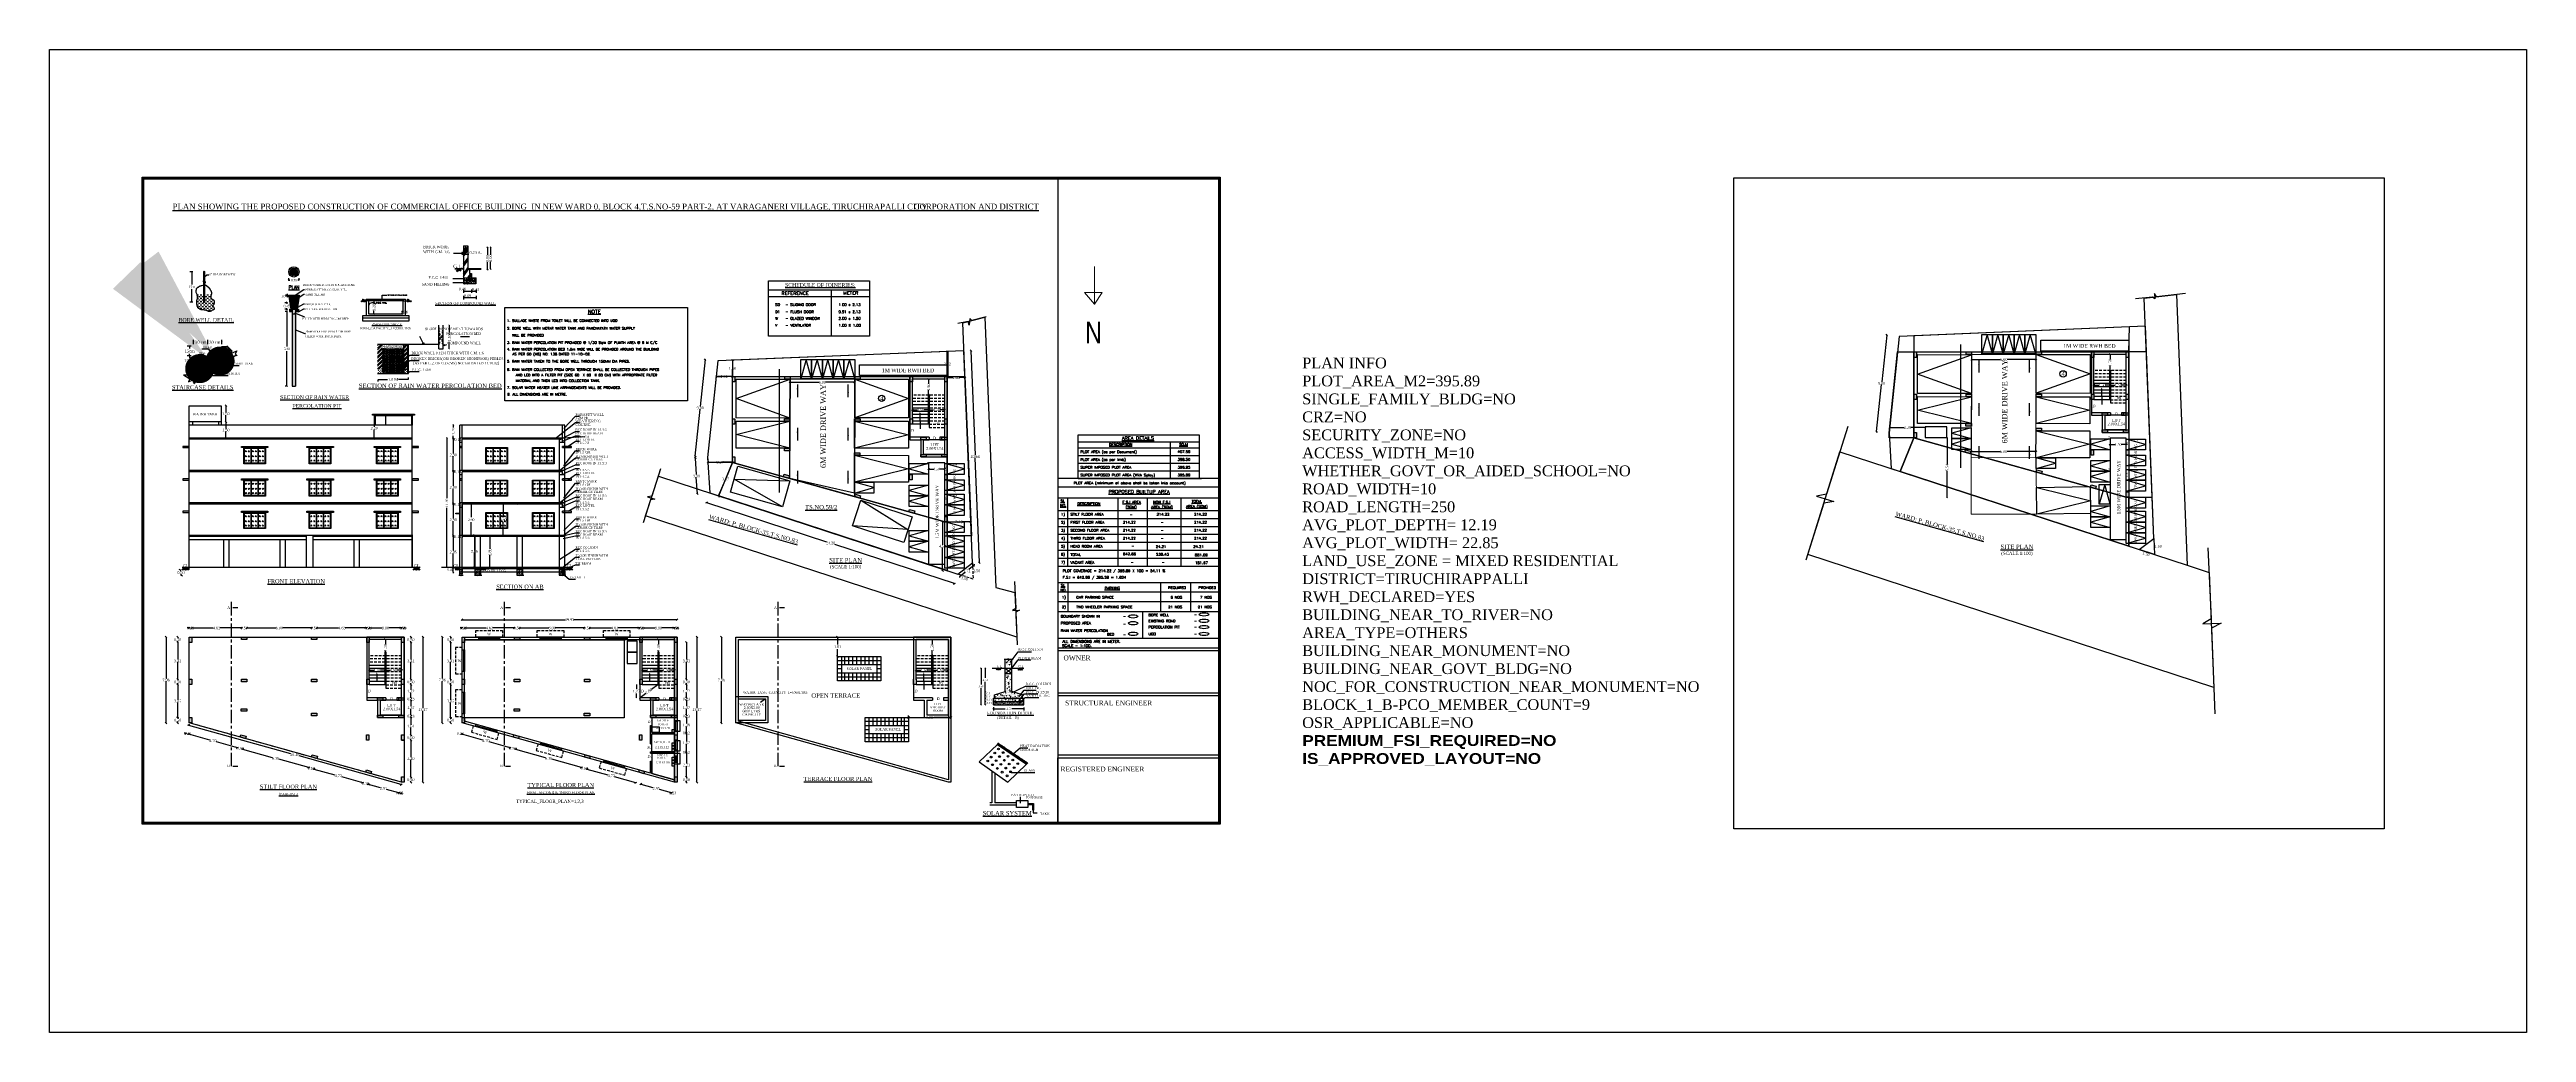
# Model space of a CAD drawing. Header units: metres. Extents: x 0 to 230, y 0 to 91.
import ezdxf
from ezdxf.enums import TextEntityAlignment as Align

# ---------------------------------------------------------------- set-up
doc = ezdxf.new("R2010")
doc.units = ezdxf.units.M
doc.header["$MEASUREMENT"] = 0
doc.header["$PDMODE"] = 33
doc.header["$PDSIZE"] = -3
doc.linetypes.add('CENTER', pattern=[2, 1.25, -0.25, 0.25, -0.25])
doc.linetypes.add('HIDDEN', pattern=[0.375, 0.25, -0.125])
for name, color, linetype, lineweight in [('AISLE_WIDTH_2', 8, 'Continuous', 0), ('BLK_1_FLR_0_STILT_PARKING', 13, 'Continuous', 0), ('BLK_1_FLR_0_STILT_PARKING_DEDUCT', 13, 'Continuous', 0), ('BLK_1_HT_OF_BLDG', 5, 'Continuous', 50), ('BLK_1_PLINTH_HEIGHT', 7, 'Continuous', 30), ('DIST_EXIT', 7, 'Continuous', 0), ('DRIVE_WAY', 255, 'Continuous', 0), ('ELECTRICAL_ROOM', 7, 'Continuous', 0), ('FLOOR-GROUND', 7, 'Continuous', 35), ('NORTH_DIRECTION', 7, 'Continuous', 0), ('NOTIFIED_ROAD', 1, 'Continuous', 13), ('PER_AISLE_WIDTH', 5, 'Continuous', 0), ('ROAD_WIDTH', 1, 'Continuous', 13), ('TWO_WHEELER_DRIVE_WAY', 6, 'Continuous', 0)]:
    doc.layers.add(name, color=color, linetype=linetype, lineweight=lineweight)
doc.layers.add('BLK_1_COVERED_AREA', color=140, linetype='Continuous', plot=False)
doc.layers.add('PLAN_INFO', color=1, linetype='Continuous', plot=False)
for name, color, linetype in [('BLK_1_FLR_0_LIFT_1', 30, 'Continuous'), ('BLK_1_FLR_1_BLT_UP_AREA', 1, 'Continuous'), ('BLK_1_FLR_1_DRINKING_WATER', 1, 'Continuous'), ('BLK_1_FLR_1_EXIT_WIDTH_DOOR', 2, 'Continuous'), ('BLK_1_FLR_1_LIFT_1', 30, 'Continuous'), ('BLK_1_FLR_1_REGULAR_ROOM', 1, 'Continuous'), ('BLK_1_FLR_1_SP_WC', 233, 'Continuous'), ('BLK_1_FLR_1_URINAL', 235, 'Continuous'), ('BLK_1_FLR_1_WASH', 57, 'Continuous'), ('BLK_1_FLR_1_WATER_CLOSET', 3, 'Continuous'), ('BLK_1_FLR_4_ROOF_AREA', 54, 'Continuous'), ('BLK_1_LVL_0_BLDG_FOOT_PRINT', 1, 'Continuous'), ('BLK_1_LVL_0_FRONT_SETBACK', 2, 'Continuous'), ('BLK_1_LVL_0_REAR_SETBACK', 11, 'Continuous'), ('BLK_1_LVL_0_SIDE_SETBACK1', 171, 'Continuous'), ('BLK_1_LVL_0_SIDE_SETBACK2', 102, 'Continuous'), ('BLK_1_PARAPET_HT', 233, 'Continuous'), ('BLK_1_STAIR_HEADROOM', 1, 'Continuous'), ('BLK_1_TERRACESERVICE_UTILITYDISTANCE', 3, 'Continuous'), ('COMPOUNDWALL', 58, 'Continuous'), ('LOCATION_PLAN', 7, 'Continuous'), ('PARKING_SLOT', 30, 'Continuous'), ('PLOT_BOUNDARY', 70, 'Continuous'), ('RWH', 130, 'Continuous'), ('SEPTIC_TANK', 146, 'Continuous'), ('SOLAR_PANEL', 3, 'Continuous'), ('SURRENDER_ROAD_WIDTH', 2, 'Continuous'), ('TEXT', 3, 'Continuous'), ('TOILET_VENTILATION', 6, 'Continuous'), ('TWO_WHEELER_PARKING', 2, 'Continuous'), ('WATER_TANK_CALCULATION', 150, 'Continuous')]:
    doc.layers.add(name, color=color, linetype=linetype)
doc.styles.add('ED', font='romantic.ttf', dxfattribs={"width": 0.96})
doc.styles.add('Isa-', font='times.ttf')
doc.styles.add('ROMAND', font='romand.shx', dxfattribs={"width": 0.75})
doc.styles.add('ROMANS', font='times.ttf')
doc.styles.get("Standard").update_dxf_attribs({"font": 'times.ttf', "height": 0.25})
doc.styles.add('STYLE2', font='times.ttf')
doc.styles.add('T', font='ROMAND.shx', dxfattribs={"width": 0.9, "height": 10})
doc.styles.add('T1', font='ROMANS.shx', dxfattribs={"width": 0.96, "height": 4})
doc.styles.add('UATEXT', font='GOTHIC.TTF')
doc.styles.add('USA TEXT', font='GOTHIC.TTF', dxfattribs={"width": 0.8})
doc.dimstyles.new('Copy of ISO-25', dxfattribs={"dimscale": 0, "dimtxt": 0.23, "dimasz": 0.1, "dimexe": 1.25, "dimexo": 0.625, "dimgap": 0.11, "dimtad": 0, "dimtih": 1, "dimtoh": 1, "dimzin": 1, "dimdsep": 46, "dimtxsty": 'STYLE2', "dimblk": 'OBLIQUE', "dimcen": 0, "dimse1": 1, "dimse2": 1, "dimclrd": 1, "dimclrt": 3, "dimadec": 0, "dimazin": 2, "dimtfac": 1, "dimtix": 1, "dimtofl": 0, "dimtmove": 0, "dimatfit": 3, "dimfxl": 0, "dimtolj": 1, "dimarcsym": 0})
doc.dimstyles.new('ISO-25', dxfattribs={"dimscale": 0, "dimtxt": 0.25, "dimasz": 0.15, "dimexe": 1.25, "dimexo": 0.625, "dimgap": 0, "dimtad": 0, "dimtih": 1, "dimtoh": 1, "dimzin": 1, "dimdsep": 46, "dimtxsty": 'Standard', "dimblk": 'OBLIQUE', "dimcen": 0, "dimse1": 1, "dimse2": 1, "dimclrd": 1, "dimclrt": 3, "dimadec": 0, "dimazin": 2, "dimtfac": 1, "dimtix": 1, "dimtofl": 0, "dimtmove": 0, "dimatfit": 3, "dimfxl": 0, "dimtolj": 1, "dimarcsym": 0})
doc.dimstyles.get("Standard").update_dxf_attribs({"dimtxt": 0.25, "dimasz": 0.15, "dimexe": 0.18, "dimexo": 0.0625, "dimgap": 0.09, "dimtad": 0, "dimzin": 0, "dimdsep": 46, "dimtxsty": 'Standard', "dimblk": 'OBLIQUE', "dimcen": 0.09, "dimse1": 1, "dimse2": 1, "dimclrt": 256, "dimadec": 0, "dimazin": 0, "dimtfac": 1, "dimtofl": 0, "dimtmove": 0, "dimatfit": 3, "dimfxl": 0, "dimtolj": 1, "dimtzin": 0, "dimarcsym": 0})
doc.dimstyles.new('STANDARD$0', dxfattribs={"dimtxt": 0.5, "dimasz": 0.1, "dimexe": 2, "dimexo": 2, "dimgap": 0, "dimtad": 0, "dimzin": 0, "dimdsep": 46, "dimtxsty": 'Standard', "dimblk": 'OBLIQUE', "dimcen": -0.0625, "dimse1": 1, "dimse2": 1, "dimclrd": 3, "dimclre": 9, "dimadec": 0, "dimazin": 0, "dimtfac": 1, "dimtix": 1, "dimtofl": 0, "dimtmove": 2, "dimatfit": 3, "dimldrblk": 'OBLIQUE', "dimfxl": 0, "dimtolj": 1, "dimtzin": 0, "dimarcsym": 0})
doc.dimstyles.new('STANDARD_WS', dxfattribs={"dimtxt": 0.18, "dimasz": 0.18, "dimexe": 0.18, "dimexo": 0.0625, "dimgap": 0.09, "dimtad": 0, "dimtih": 1, "dimtoh": 1, "dimdec": 4, "dimzin": 0, "dimdsep": 46, "dimtxsty": 'Standard', "dimcen": 0.09, "dimadec": 0, "dimazin": 0, "dimtfac": 1, "dimtdec": 4, "dimtofl": 0, "dimtmove": 0, "dimatfit": 3, "dimfxl": 0, "dimtolj": 1, "dimtzin": 0, "dimarcsym": 0})
pattern_1 = [(90, (8099.40017, -1402.06743), (-0.062727021, 0.062727021), [0.016633025, -0.108821018]), (45, (8099.40017, -1402.06743), (-0.062727064, 0.062727064), [0.016633025, -0.07207644]), (135, (8099.40017, -1402.06743), (-0.062727064, -0.062727064), [0.016633025, -0.07207644])]

# ---------------------------------------------------------------- blocks, each defined once
blk = doc.blocks.new('_Oblique')
at = {"color": 0, "linetype": 'ByBlock', "lineweight": -2}
blk.add_line((-0.5, -0.5), (0.5, 0.5), dxfattribs=at)
blk = doc.blocks.new('*D63')
at = {"layer": 'BLK_1_PLINTH_HEIGHT', "color": 7, "lineweight": -2, "ltscale": 2}
for p, q in [((37.45, 43.12), (37.45, 43.22)), ((37.45, 42.67), (37.45, 43.12)), ((37.45, 42.67), (37.45, 42.57))]:
    blk.add_line(p, q, dxfattribs=at)
at = {"layer": 'Defpoints', "color": 0, "ltscale": 2}
for p in [(37.45, 43.12), (38.29, 43.12), (38.29, 42.67)]:
    blk.add_point(p, dxfattribs=at)
at = {"layer": 'BLK_1_PLINTH_HEIGHT', "color": 7, "lineweight": -2, "ltscale": 2, "xscale": 0.1, "yscale": 0.1, "zscale": 0.1}
for p, rotation in [((37.45, 43.12), 270), ((37.45, 42.67), 90)]:
    blk.add_blockref('_Oblique', p, dxfattribs=dict(at, rotation=rotation))
at = {"layer": 'BLK_1_PLINTH_HEIGHT', "color": 7, "lineweight": -3, "ltscale": 2, "insert": (37.19, 42.92), "char_height": 0.23, "attachment_point": 5, "style": 'STYLE2'}
blk.add_mtext('\\A1;0.45', dxfattribs=at)
blk = doc.blocks.new('*D64')
at = {"color": 1, "lineweight": -2}
blk.add_line((37.45, 45.97), (37.45, 46.08), dxfattribs=at)
at = {"layer": 'Defpoints', "color": 0}
for p in [(37.45, 46.08), (38.59, 46.08), (42.75, 45.97)]:
    blk.add_point(p, dxfattribs=at)
at = {"color": 1, "lineweight": -2, "xscale": 0.15, "yscale": 0.15, "zscale": 0.15}
for p, rotation in [((37.45, 46.08), 90), ((37.45, 45.97), 270)]:
    blk.add_blockref('_Oblique', p, dxfattribs=dict(at, rotation=rotation))
at = {"color": 3, "insert": (37.87, 45.97), "char_height": 0.25, "attachment_point": 5}
blk.add_mtext('\\A1;0.11', dxfattribs=at)
blk = doc.blocks.new('*D65')
at = {"color": 1, "lineweight": -2}
blk.add_line((37.45, 49.09), (37.45, 48.98), dxfattribs=at)
at = {"layer": 'Defpoints', "color": 0}
for p in [(37.45, 48.98), (38.52, 48.98), (38.59, 49.09)]:
    blk.add_point(p, dxfattribs=at)
at = {"color": 1, "lineweight": -2, "xscale": 0.15, "yscale": 0.15, "zscale": 0.15}
for p, rotation in [((37.45, 49.09), 90), ((37.45, 48.98), 270)]:
    blk.add_blockref('_Oblique', p, dxfattribs=dict(at, rotation=rotation))
at = {"color": 3, "insert": (37.87, 48.97), "char_height": 0.25, "attachment_point": 5}
blk.add_mtext('\\A1;0.11', dxfattribs=at)
blk = doc.blocks.new('*D66')
at = {"color": 1, "lineweight": -2}
for p, q in [((37.45, 48.98), (37.45, 47.66)), ((37.45, 46.08), (37.45, 47.4))]:
    blk.add_line(p, q, dxfattribs=at)
at = {"layer": 'Defpoints', "color": 0}
for p in [(37.45, 48.98), (38.52, 48.98), (38.52, 46.08)]:
    blk.add_point(p, dxfattribs=at)
at = {"color": 1, "lineweight": -2, "xscale": 0.15, "yscale": 0.15, "zscale": 0.15}
for p, rotation in [((37.45, 48.98), 90), ((37.45, 46.08), 270)]:
    blk.add_blockref('_Oblique', p, dxfattribs=dict(at, rotation=rotation))
at = {"color": 3, "insert": (37.45, 47.53), "char_height": 0.25, "attachment_point": 5}
blk.add_mtext('\\A1;2.90', dxfattribs=at)
blk = doc.blocks.new('*D67')
at = {"color": 1, "lineweight": -2}
for p, q in [((37.45, 51.99), (37.45, 50.67)), ((37.45, 49.09), (37.45, 50.41))]:
    blk.add_line(p, q, dxfattribs=at)
at = {"layer": 'Defpoints', "color": 0}
for p in [(37.45, 51.99), (38.52, 51.99), (38.52, 49.09)]:
    blk.add_point(p, dxfattribs=at)
at = {"color": 1, "lineweight": -2, "xscale": 0.15, "yscale": 0.15, "zscale": 0.15}
for p, rotation in [((37.45, 51.99), 90), ((37.45, 49.09), 270)]:
    blk.add_blockref('_Oblique', p, dxfattribs=dict(at, rotation=rotation))
at = {"color": 3, "insert": (37.45, 50.54), "char_height": 0.25, "attachment_point": 5}
blk.add_mtext('\\A1;2.90', dxfattribs=at)
blk = doc.blocks.new('*D68')
at = {"color": 1, "lineweight": -2}
blk.add_line((37.45, 51.99), (37.45, 52.1), dxfattribs=at)
at = {"layer": 'Defpoints', "color": 0}
for p in [(37.45, 52.1), (38.29, 52.1), (38.52, 51.99)]:
    blk.add_point(p, dxfattribs=at)
at = {"color": 1, "lineweight": -2, "xscale": 0.15, "yscale": 0.15, "zscale": 0.15}
for p, rotation in [((37.45, 52.1), 90), ((37.45, 51.99), 270)]:
    blk.add_blockref('_Oblique', p, dxfattribs=dict(at, rotation=rotation))
at = {"color": 3, "insert": (37.88, 51.98), "char_height": 0.25, "attachment_point": 5}
blk.add_mtext('\\A1;0.11', dxfattribs=at)
blk = doc.blocks.new('*D69')
at = {"color": 1, "lineweight": -2}
for p, q in [((37.45, 55), (37.45, 53.68)), ((37.45, 52.1), (37.45, 53.42))]:
    blk.add_line(p, q, dxfattribs=at)
at = {"layer": 'Defpoints', "color": 0}
for p in [(37.45, 55), (38.52, 55), (38.29, 52.1)]:
    blk.add_point(p, dxfattribs=at)
at = {"color": 1, "lineweight": -2, "xscale": 0.15, "yscale": 0.15, "zscale": 0.15}
for p, rotation in [((37.45, 55), 90), ((37.45, 52.1), 270)]:
    blk.add_blockref('_Oblique', p, dxfattribs=dict(at, rotation=rotation))
at = {"color": 3, "insert": (37.45, 53.55), "char_height": 0.25, "attachment_point": 5}
blk.add_mtext('\\A1;2.90', dxfattribs=at)
blk = doc.blocks.new('*D70')
at = {"color": 1, "lineweight": -2}
blk.add_line((37.45, 55), (37.45, 55.11), dxfattribs=at)
at = {"layer": 'Defpoints', "color": 0}
for p in [(37.45, 55.11), (38.52, 55.11), (38.52, 55)]:
    blk.add_point(p, dxfattribs=at)
at = {"color": 1, "lineweight": -2, "xscale": 0.15, "yscale": 0.15, "zscale": 0.15}
for p, rotation in [((37.45, 55.11), 90), ((37.45, 55), 270)]:
    blk.add_blockref('_Oblique', p, dxfattribs=dict(at, rotation=rotation))
at = {"color": 3, "insert": (37.89, 54.97), "char_height": 0.25, "attachment_point": 5}
blk.add_mtext('\\A1;0.11', dxfattribs=at)
blk = doc.blocks.new('*D71')
at = {"layer": 'BLK_1_PARAPET_HT', "color": 233, "lineweight": -2, "ltscale": 2}
for p, q in [((37.45, 56.31), (37.45, 56.09)), ((37.45, 55.11), (37.45, 55.33))]:
    blk.add_line(p, q, dxfattribs=at)
at = {"layer": 'Defpoints', "color": 0, "ltscale": 2}
for p in [(37.45, 56.31), (38.52, 56.31), (38.52, 55.11)]:
    blk.add_point(p, dxfattribs=at)
at = {"layer": 'BLK_1_PARAPET_HT', "color": 233, "lineweight": -2, "ltscale": 2, "xscale": 0.1, "yscale": 0.1, "zscale": 0.1}
for p, rotation in [((37.45, 56.31), 90), ((37.45, 55.11), 270)]:
    blk.add_blockref('_Oblique', p, dxfattribs=dict(at, rotation=rotation))
at = {"layer": 'BLK_1_PARAPET_HT', "color": 233, "lineweight": -3, "ltscale": 2, "insert": (37.45, 55.71), "char_height": 0.23, "attachment_point": 5, "rotation": 90, "style": 'STYLE2'}
blk.add_mtext('\\A1;1.20', dxfattribs=at)
blk = doc.blocks.new('*D72')
at = {"layer": 'BLK_1_HT_OF_BLDG', "color": 5, "lineweight": -2, "ltscale": 2}
for p, q in [((36.86, 55.11), (36.86, 49.58)), ((36.86, 43.12), (36.86, 48.65))]:
    blk.add_line(p, q, dxfattribs=at)
at = {"layer": 'Defpoints', "color": 0, "ltscale": 2}
for p in [(36.86, 55.11), (38.29, 55.11), (38.29, 43.12)]:
    blk.add_point(p, dxfattribs=at)
at = {"layer": 'BLK_1_HT_OF_BLDG', "color": 5, "lineweight": -2, "ltscale": 2, "xscale": 0.1, "yscale": 0.1, "zscale": 0.1}
for p, rotation in [((36.86, 55.11), 90), ((36.86, 43.12), 270)]:
    blk.add_blockref('_Oblique', p, dxfattribs=dict(at, rotation=rotation))
at = {"layer": 'BLK_1_HT_OF_BLDG', "color": 5, "lineweight": -3, "ltscale": 2, "insert": (36.86, 49.11), "char_height": 0.23, "attachment_point": 5, "rotation": 90, "style": 'STYLE2'}
blk.add_mtext('\\A1;11.99', dxfattribs=at)
blk = doc.blocks.new('*D73')
at = {"color": 1, "lineweight": -2}
for p, q in [((39.41, 46.08), (39.41, 44.73)), ((39.41, 43.12), (39.41, 44.47))]:
    blk.add_line(p, q, dxfattribs=at)
at = {"layer": 'Defpoints', "color": 0}
for p in [(39.24, 46.08), (39.41, 46.08), (39.1, 43.12)]:
    blk.add_point(p, dxfattribs=at)
at = {"color": 1, "lineweight": -2, "xscale": 0.15, "yscale": 0.15, "zscale": 0.15}
for p, rotation in [((39.41, 46.08), 90), ((39.41, 43.12), 270)]:
    blk.add_blockref('_Oblique', p, dxfattribs=dict(at, rotation=rotation))
at = {"color": 3, "insert": (39.41, 44.6), "char_height": 0.25, "attachment_point": 5}
blk.add_mtext('\\A1;2.96', dxfattribs=at)
blk = doc.blocks.new('*D74')
at = {"color": 1, "lineweight": -2}
for p, q in [((37.45, 45.97), (37.45, 44.67)), ((37.45, 43.12), (37.45, 44.42))]:
    blk.add_line(p, q, dxfattribs=at)
at = {"layer": 'Defpoints', "color": 0}
for p in [(37.45, 45.97), (38.52, 45.97), (38.29, 43.12)]:
    blk.add_point(p, dxfattribs=at)
at = {"color": 1, "lineweight": -2, "xscale": 0.15, "yscale": 0.15, "zscale": 0.15}
for p, rotation in [((37.45, 45.97), 90), ((37.45, 43.12), 270)]:
    blk.add_blockref('_Oblique', p, dxfattribs=dict(at, rotation=rotation))
at = {"color": 3, "insert": (37.45, 44.54), "char_height": 0.25, "attachment_point": 5}
blk.add_mtext('\\A1;2.85', dxfattribs=at)
blk = doc.blocks.new('*D75')
at = {"layer": 'BLK_1_FLR_1_REGULAR_ROOM', "color": 1, "lineweight": -2}
for p, q in [((39.11, 48.98), (39.11, 47.76)), ((39.11, 46.08), (39.11, 47.3))]:
    blk.add_line(p, q, dxfattribs=at)
at = {"layer": 'Defpoints', "color": 0}
for p in [(38.59, 48.98), (38.59, 46.08), (39.11, 46.08)]:
    blk.add_point(p, dxfattribs=at)
at = {"layer": 'BLK_1_FLR_1_REGULAR_ROOM', "color": 1, "lineweight": -2, "xscale": 0.1, "yscale": 0.1, "zscale": 0.1}
for p, rotation in [((39.11, 48.98), 90), ((39.11, 46.08), 270)]:
    blk.add_blockref('_Oblique', p, dxfattribs=dict(at, rotation=rotation))
at = {"layer": 'BLK_1_FLR_1_REGULAR_ROOM', "color": 1, "insert": (39.11, 47.53), "char_height": 0.23, "attachment_point": 5, "style": 'STYLE2'}
blk.add_mtext('\\A1;2.90', dxfattribs=at)
blk = doc.blocks.new('*D76')
at = {"layer": 'Defpoints', "color": 0}
for p in [(40.52, 45.97), (40.85, 45.97), (40.52, 43.12)]:
    blk.add_point(p, dxfattribs=at)
at = {"layer": 'ELECTRICAL_ROOM', "color": 3, "lineweight": -2}
for p, q in [((40.85, 45.97), (40.85, 44.85)), ((40.85, 43.12), (40.85, 44.24))]:
    blk.add_line(p, q, dxfattribs=at)
at = {"layer": 'ELECTRICAL_ROOM', "color": 3, "lineweight": -2, "xscale": 0.1, "yscale": 0.1, "zscale": 0.1}
for p, rotation in [((40.85, 45.97), 90), ((40.85, 43.12), 270)]:
    blk.add_blockref('_Oblique', p, dxfattribs=dict(at, rotation=rotation))
at = {"layer": 'ELECTRICAL_ROOM', "color": 0, "lineweight": -3, "insert": (40.85, 44.54), "char_height": 0.25, "attachment_point": 5, "rotation": 90}
blk.add_mtext('\\A1;2.85', dxfattribs=at)
blk = doc.blocks.new('*D77')
at = {"layer": 'BLK_1_FLR_1_WATER_CLOSET', "color": 3, "lineweight": -2}
for p, q in [((42.08, 48.98), (42.08, 47.76)), ((42.08, 46.08), (42.08, 47.3))]:
    blk.add_line(p, q, dxfattribs=at)
at = {"layer": 'Defpoints', "color": 0}
for p in [(41.56, 48.98), (41.56, 46.08), (42.08, 46.08)]:
    blk.add_point(p, dxfattribs=at)
at = {"layer": 'BLK_1_FLR_1_WATER_CLOSET', "color": 3, "lineweight": -2, "xscale": 0.1, "yscale": 0.1, "zscale": 0.1}
for p, rotation in [((42.08, 48.98), 90), ((42.08, 46.08), 270)]:
    blk.add_blockref('_Oblique', p, dxfattribs=dict(at, rotation=rotation))
at = {"layer": 'BLK_1_FLR_1_WATER_CLOSET', "color": 3, "insert": (42.08, 47.53), "char_height": 0.23, "attachment_point": 5, "style": 'STYLE2'}
blk.add_mtext('\\A1;2.90', dxfattribs=at)
blk = doc.blocks.new('*D78')
at = {"color": 1, "lineweight": -2}
for p, q in [((191.15, 60.01), (191.6, 60.01)), ((192.65, 60.01), (192.19, 60.01))]:
    blk.add_line(p, q, dxfattribs=at)
at = {"layer": 'Defpoints', "color": 0}
for p in [(191.15, 60.01), (192.65, 60.01), (192.65, 60.01)]:
    blk.add_point(p, dxfattribs=at)
at = {"color": 1, "lineweight": -2, "xscale": 0.15, "yscale": 0.15, "zscale": 0.15, "rotation": 180}
blk.add_blockref('_Oblique', (191.15, 60.01), dxfattribs=at)
at = {"color": 1, "lineweight": -2, "xscale": 0.15, "yscale": 0.15, "zscale": 0.15}
blk.add_blockref('_Oblique', (192.65, 60.01), dxfattribs=at)
at = {"color": 3, "insert": (191.9, 60.01), "char_height": 0.25, "attachment_point": 5}
blk.add_mtext('\\A1;1.50', dxfattribs=at)
blk = doc.blocks.new('*D79')
at = {"color": 1, "lineweight": -2}
for p, q in [((189.65, 60.01), (190.1, 60.01)), ((191.15, 60.01), (190.69, 60.01))]:
    blk.add_line(p, q, dxfattribs=at)
at = {"layer": 'Defpoints', "color": 0}
for p in [(189.65, 60.01), (191.15, 60.01), (191.15, 60.01)]:
    blk.add_point(p, dxfattribs=at)
at = {"color": 1, "lineweight": -2, "xscale": 0.15, "yscale": 0.15, "zscale": 0.15, "rotation": 180}
blk.add_blockref('_Oblique', (189.65, 60.01), dxfattribs=at)
at = {"color": 1, "lineweight": -2, "xscale": 0.15, "yscale": 0.15, "zscale": 0.15}
blk.add_blockref('_Oblique', (191.15, 60.01), dxfattribs=at)
at = {"color": 3, "insert": (190.4, 60.01), "char_height": 0.25, "attachment_point": 5}
blk.add_mtext('\\A1;1.50', dxfattribs=at)
blk = doc.blocks.new('*D80')
at = {"color": 1, "lineweight": -2}
for p, q in [((191.15, 62.86), (191.15, 62.4)), ((191.15, 61.36), (191.15, 61.81))]:
    blk.add_line(p, q, dxfattribs=at)
at = {"layer": 'Defpoints', "color": 0, "linetype": 'HIDDEN'}
for p in [(191.15, 62.86), (191.15, 61.36), (191.15, 61.36)]:
    blk.add_point(p, dxfattribs=at)
at = {"color": 1, "linetype": 'HIDDEN', "lineweight": -2, "xscale": 0.15, "yscale": 0.15, "zscale": 0.15}
for p, rotation in [((191.15, 62.86), 90), ((191.15, 61.36), 270)]:
    blk.add_blockref('_Oblique', p, dxfattribs=dict(at, rotation=rotation))
at = {"color": 3, "linetype": 'HIDDEN', "insert": (191.15, 62.11), "char_height": 0.25, "attachment_point": 5, "rotation": 90}
blk.add_mtext('\\A1;1.50', dxfattribs=at)
blk = doc.blocks.new('*D81')
at = {"color": 1, "lineweight": -2}
for p, q in [((81.88, 33.58), (82.33, 33.58)), ((83.38, 33.58), (82.92, 33.58))]:
    blk.add_line(p, q, dxfattribs=at)
at = {"layer": 'Defpoints', "color": 0}
for p in [(81.88, 33.58), (83.38, 33.58), (83.38, 33.58)]:
    blk.add_point(p, dxfattribs=at)
at = {"color": 1, "lineweight": -2, "xscale": 0.15, "yscale": 0.15, "zscale": 0.15, "rotation": 180}
blk.add_blockref('_Oblique', (81.88, 33.58), dxfattribs=at)
at = {"color": 1, "lineweight": -2, "xscale": 0.15, "yscale": 0.15, "zscale": 0.15}
blk.add_blockref('_Oblique', (83.38, 33.58), dxfattribs=at)
at = {"color": 3, "insert": (82.63, 33.58), "char_height": 0.25, "attachment_point": 5}
blk.add_mtext('\\A1;1.50', dxfattribs=at)
blk = doc.blocks.new('*D82')
at = {"color": 1, "lineweight": -2}
for p, q in [((80.38, 33.58), (80.83, 33.58)), ((81.88, 33.58), (81.42, 33.58))]:
    blk.add_line(p, q, dxfattribs=at)
at = {"layer": 'Defpoints', "color": 0}
for p in [(80.38, 33.58), (81.88, 33.58), (81.88, 33.58)]:
    blk.add_point(p, dxfattribs=at)
at = {"color": 1, "lineweight": -2, "xscale": 0.15, "yscale": 0.15, "zscale": 0.15, "rotation": 180}
blk.add_blockref('_Oblique', (80.38, 33.58), dxfattribs=at)
at = {"color": 1, "lineweight": -2, "xscale": 0.15, "yscale": 0.15, "zscale": 0.15}
blk.add_blockref('_Oblique', (81.88, 33.58), dxfattribs=at)
at = {"color": 3, "insert": (81.13, 33.58), "char_height": 0.25, "attachment_point": 5}
blk.add_mtext('\\A1;1.50', dxfattribs=at)
blk = doc.blocks.new('*D83')
at = {"color": 1, "lineweight": -2}
for p, q in [((81.88, 36.43), (81.88, 35.98)), ((81.88, 34.93), (81.88, 35.39))]:
    blk.add_line(p, q, dxfattribs=at)
at = {"layer": 'Defpoints', "color": 0, "linetype": 'HIDDEN'}
for p in [(81.88, 36.43), (81.88, 34.93), (81.88, 34.93)]:
    blk.add_point(p, dxfattribs=at)
at = {"color": 1, "linetype": 'HIDDEN', "lineweight": -2, "xscale": 0.15, "yscale": 0.15, "zscale": 0.15}
for p, rotation in [((81.88, 36.43), 90), ((81.88, 34.93), 270)]:
    blk.add_blockref('_Oblique', p, dxfattribs=dict(at, rotation=rotation))
at = {"color": 3, "linetype": 'HIDDEN', "insert": (81.88, 35.68), "char_height": 0.25, "attachment_point": 5, "rotation": 90}
blk.add_mtext('\\A1;1.50', dxfattribs=at)
blk = doc.blocks.new('MVVBJHFD')
blk.add_lwpolyline([(7100.72, -1765.41), (7117.67, -1765.41), (7117.67, -1774.06), (7100.72, -1774.06)], close=True)
at = {"color": 4, "style": 'ROMAND', "width": 1.1}
for s, height, p in [('1. SULLAGE WASTE FROM TOILET WILL BE CONNECTED INTO UGD', 0.215, (7100.92, -1766.72)), ('%%UNOTE', 0.327, (7108.41, -1765.95)), ('2. BORE WELL WITH MOTAR WATER TANK AND PANCHAYATH WATER SUPPLY', 0.215, (7100.92, -1767.44)), ('3. RAIN WATER PERCOLATION PIT PROVIDED @ 1/30 Sqm OF PLINTH AREA @ 6 M C/C', 0.215, (7100.92, -1768.76)), ('4. RAIN WATER PERCOLATION BED 1.0m WIDE WILL BE PROVIDED AROUND THE BUILDING ', 0.215, (7100.92, -1769.38)), ('  WILL BE PROVIDED', 0.215, (7101.07, -1768.08)), ('5. RAIN WATER TAKEN TO THE BORE WELL THROUGH 150MM DIA PIPES.', 0.215, (7100.92, -1770.51)), ('6. RAIN WATER COLLECTED FROM OPEN TERRACE SHALL BE COLLECTED THROUGH PIPES', 0.215, (7100.92, -1771.26)), ('  AS PER GO (MS) NO: 138 DATED 11-10-02.', 0.215, (7101.09, -1769.83)), ('AND LED INTO A FILTER PIT (SIZE 60  X 60  X 60 CM) WITH APPROPRIATE FILTER  ', 0.215, (7101.72, -1771.77)), ('7. SOLAR WATER HEATER LINE ARRANGEMENTS WILL BE PROVIDED.', 0.215, (7100.92, -1772.93)), ('8. ALL DIMENSIONS ARE IN METRE.', 0.215, (7100.95, -1773.57)), ('MATERIAL AND THEN LED INTO COLLECTION TANK.', 0.215, (7101.72, -1772.3))]:
    blk.add_text(s, height=height, dxfattribs=at).set_placement(p)
blk = doc.blocks.new('*D149')
at = {"layer": 'BLK_1_TERRACESERVICE_UTILITYDISTANCE', "color": 0, "lineweight": -2}
for p, q in [((79.68, 29.26), (79.68, 29.38)), ((83.61, 29.26), (83.61, 29.38))]:
    blk.add_line(p, q, dxfattribs=at)
at = {"layer": 'BLK_1_TERRACESERVICE_UTILITYDISTANCE', "lineweight": -2}
for p, q in [((79.68, 29.2), (81.25, 29.2)), ((83.61, 29.2), (82.03, 29.2))]:
    blk.add_line(p, q, dxfattribs=at)
at = {"layer": 'Defpoints', "color": 0}
for p in [(79.68, 29.2), (83.61, 29.2), (83.61, 29.2)]:
    blk.add_point(p, dxfattribs=at)
at = {"layer": 'BLK_1_TERRACESERVICE_UTILITYDISTANCE', "lineweight": -2, "xscale": 0.18, "yscale": 0.18, "zscale": 0.18, "rotation": 180}
blk.add_blockref('_Oblique', (79.68, 29.2), dxfattribs=at)
at = {"layer": 'BLK_1_TERRACESERVICE_UTILITYDISTANCE', "lineweight": -2, "xscale": 0.18, "yscale": 0.18, "zscale": 0.18}
blk.add_blockref('_Oblique', (83.61, 29.2), dxfattribs=at)
at = {"layer": 'BLK_1_TERRACESERVICE_UTILITYDISTANCE', "color": 0, "lineweight": -3, "insert": (81.64, 29.2), "char_height": 0.25, "attachment_point": 5}
blk.add_mtext('\\A1;3.93', dxfattribs=at)
blk = doc.blocks.new('*D150')
at = {"layer": 'BLK_1_TERRACESERVICE_UTILITYDISTANCE', "lineweight": -2}
for p, q in [((73.1, 36.66), (73.1, 35.98)), ((73.1, 34.86), (73.1, 35.54))]:
    blk.add_line(p, q, dxfattribs=at)
at = {"layer": 'BLK_1_TERRACESERVICE_UTILITYDISTANCE', "color": 0, "lineweight": -2}
for p, q in [((73.16, 36.66), (73.28, 36.66)), ((73.16, 34.86), (73.28, 34.86))]:
    blk.add_line(p, q, dxfattribs=at)
at = {"layer": 'Defpoints', "color": 0}
for p in [(73.1, 36.66), (73.1, 36.66), (73.1, 34.86)]:
    blk.add_point(p, dxfattribs=at)
at = {"layer": 'BLK_1_TERRACESERVICE_UTILITYDISTANCE', "lineweight": -2, "xscale": 0.18, "yscale": 0.18, "zscale": 0.18}
for p, rotation in [((73.1, 36.66), 90), ((73.1, 34.86), 270)]:
    blk.add_blockref('_Oblique', p, dxfattribs=dict(at, rotation=rotation))
at = {"layer": 'BLK_1_TERRACESERVICE_UTILITYDISTANCE', "color": 0, "lineweight": -3, "insert": (73.1, 35.76), "char_height": 0.25, "attachment_point": 5}
blk.add_mtext('\\A1;1.81', dxfattribs=at)
blk = doc.blocks.new('*D26')
at = {"color": 1, "lineweight": -2}
for p, q in [((31.16, 33.58), (31.62, 33.58)), ((32.66, 33.58), (32.21, 33.58))]:
    blk.add_line(p, q, dxfattribs=at)
at = {"layer": 'Defpoints', "color": 0}
for p in [(31.16, 33.58), (32.66, 33.58), (32.66, 33.58)]:
    blk.add_point(p, dxfattribs=at)
at = {"color": 1, "lineweight": -2, "xscale": 0.15, "yscale": 0.15, "zscale": 0.15, "rotation": 180}
blk.add_blockref('_Oblique', (31.16, 33.58), dxfattribs=at)
at = {"color": 1, "lineweight": -2, "xscale": 0.15, "yscale": 0.15, "zscale": 0.15}
blk.add_blockref('_Oblique', (32.66, 33.58), dxfattribs=at)
at = {"color": 3, "insert": (31.91, 33.58), "char_height": 0.25, "attachment_point": 5}
blk.add_mtext('\\A1;1.50', dxfattribs=at)
blk = doc.blocks.new('*D27')
at = {"color": 1, "lineweight": -2}
for p, q in [((29.66, 33.58), (30.12, 33.58)), ((31.16, 33.58), (30.71, 33.58))]:
    blk.add_line(p, q, dxfattribs=at)
at = {"layer": 'Defpoints', "color": 0}
for p in [(29.66, 33.58), (31.16, 33.58), (31.16, 33.58)]:
    blk.add_point(p, dxfattribs=at)
at = {"color": 1, "lineweight": -2, "xscale": 0.15, "yscale": 0.15, "zscale": 0.15, "rotation": 180}
blk.add_blockref('_Oblique', (29.66, 33.58), dxfattribs=at)
at = {"color": 1, "lineweight": -2, "xscale": 0.15, "yscale": 0.15, "zscale": 0.15}
blk.add_blockref('_Oblique', (31.16, 33.58), dxfattribs=at)
at = {"color": 3, "insert": (30.41, 33.58), "char_height": 0.25, "attachment_point": 5}
blk.add_mtext('\\A1;1.50', dxfattribs=at)
blk = doc.blocks.new('*D28')
at = {"color": 1, "lineweight": -2}
for p, q in [((31.16, 36.43), (31.16, 35.98)), ((31.16, 34.93), (31.16, 35.39))]:
    blk.add_line(p, q, dxfattribs=at)
at = {"layer": 'Defpoints', "color": 0, "linetype": 'HIDDEN'}
for p in [(31.16, 36.43), (31.16, 34.93), (31.16, 34.93)]:
    blk.add_point(p, dxfattribs=at)
at = {"color": 1, "linetype": 'HIDDEN', "lineweight": -2, "xscale": 0.15, "yscale": 0.15, "zscale": 0.15}
for p, rotation in [((31.16, 36.43), 90), ((31.16, 34.93), 270)]:
    blk.add_blockref('_Oblique', p, dxfattribs=dict(at, rotation=rotation))
at = {"color": 3, "linetype": 'HIDDEN', "insert": (31.16, 35.68), "char_height": 0.25, "attachment_point": 5, "rotation": 90}
blk.add_mtext('\\A1;1.50', dxfattribs=at)
blk = doc.blocks.new('*D113')
at = {"color": 1, "lineweight": -2}
for p, q in [((11.89, 36.66), (11.89, 36.54)), ((11.89, 36.16), (11.89, 36.28))]:
    blk.add_line(p, q, dxfattribs=at)
at = {"layer": 'Defpoints', "color": 0}
for p in [(11.89, 36.16), (12.96, 36.66), (12.96, 36.16)]:
    blk.add_point(p, dxfattribs=at)
at = {"color": 1, "lineweight": -2, "xscale": 0.15, "yscale": 0.15, "zscale": 0.15}
for p, rotation in [((11.89, 36.66), 90), ((11.89, 36.16), 270)]:
    blk.add_blockref('_Oblique', p, dxfattribs=dict(at, rotation=rotation))
at = {"color": 3, "insert": (11.89, 36.41), "char_height": 0.25, "attachment_point": 5}
blk.add_mtext('\\A1;0.50', dxfattribs=at)
blk = doc.blocks.new('*D114')
at = {"color": 1, "lineweight": -2}
for p, q in [((11.89, 36.16), (11.89, 34.58)), ((11.89, 32.75), (11.89, 34.33))]:
    blk.add_line(p, q, dxfattribs=at)
at = {"layer": 'Defpoints', "color": 0}
for p in [(12.96, 36.16), (11.89, 32.75), (12.96, 32.75)]:
    blk.add_point(p, dxfattribs=at)
at = {"color": 1, "lineweight": -2, "xscale": 0.15, "yscale": 0.15, "zscale": 0.15}
for p, rotation in [((11.89, 36.16), 90), ((11.89, 32.75), 270)]:
    blk.add_blockref('_Oblique', p, dxfattribs=dict(at, rotation=rotation))
at = {"color": 3, "insert": (11.89, 34.45), "char_height": 0.25, "attachment_point": 5}
blk.add_mtext('\\A1;3.41', dxfattribs=at)
blk = doc.blocks.new('*D115')
at = {"color": 1, "lineweight": -2}
for p, q in [((11.89, 32.75), (11.89, 32.62)), ((11.89, 32.25), (11.89, 32.37))]:
    blk.add_line(p, q, dxfattribs=at)
at = {"layer": 'Defpoints', "color": 0}
for p in [(11.89, 32.25), (12.96, 32.75), (12.96, 32.25)]:
    blk.add_point(p, dxfattribs=at)
at = {"color": 1, "lineweight": -2, "xscale": 0.15, "yscale": 0.15, "zscale": 0.15}
for p, rotation in [((11.89, 32.75), 90), ((11.89, 32.25), 270)]:
    blk.add_blockref('_Oblique', p, dxfattribs=dict(at, rotation=rotation))
at = {"color": 3, "insert": (11.89, 32.5), "char_height": 0.25, "attachment_point": 5}
blk.add_mtext('\\A1;0.50', dxfattribs=at)
blk = doc.blocks.new('*D116')
at = {"color": 1, "lineweight": -2}
for p, q in [((11.89, 32.25), (11.89, 30.85)), ((11.89, 29.2), (11.89, 30.6))]:
    blk.add_line(p, q, dxfattribs=at)
at = {"layer": 'Defpoints', "color": 0}
for p in [(12.96, 32.25), (11.89, 29.2), (12.96, 29.2)]:
    blk.add_point(p, dxfattribs=at)
at = {"color": 1, "lineweight": -2, "xscale": 0.15, "yscale": 0.15, "zscale": 0.15}
for p, rotation in [((11.89, 32.25), 90), ((11.89, 29.2), 270)]:
    blk.add_blockref('_Oblique', p, dxfattribs=dict(at, rotation=rotation))
at = {"color": 3, "insert": (11.89, 30.72), "char_height": 0.25, "attachment_point": 5}
blk.add_mtext('\\A1;3.05', dxfattribs=at)
blk = doc.blocks.new('*D117')
at = {"color": 1, "lineweight": -2}
for p, q in [((11.89, 29.2), (11.89, 29.08)), ((11.89, 28.7), (11.89, 28.82))]:
    blk.add_line(p, q, dxfattribs=at)
at = {"layer": 'Defpoints', "color": 0}
for p in [(11.89, 28.7), (12.96, 29.2), (12.96, 28.7)]:
    blk.add_point(p, dxfattribs=at)
at = {"color": 1, "lineweight": -2, "xscale": 0.15, "yscale": 0.15, "zscale": 0.15}
for p, rotation in [((11.89, 29.2), 90), ((11.89, 28.7), 270)]:
    blk.add_blockref('_Oblique', p, dxfattribs=dict(at, rotation=rotation))
at = {"color": 3, "insert": (11.89, 28.95), "char_height": 0.25, "attachment_point": 5}
blk.add_mtext('\\A1;0.50', dxfattribs=at)
blk = doc.blocks.new('*D118')
at = {"color": 1, "lineweight": -2}
for p, q in [((10.81, 36.66), (10.81, 32.81)), ((10.81, 28.7), (10.81, 32.55))]:
    blk.add_line(p, q, dxfattribs=at)
at = {"layer": 'Defpoints', "color": 0}
for p in [(12.96, 36.66), (10.81, 28.7), (12.96, 28.7)]:
    blk.add_point(p, dxfattribs=at)
at = {"color": 1, "lineweight": -2, "xscale": 0.15, "yscale": 0.15, "zscale": 0.15}
for p, rotation in [((10.81, 36.66), 90), ((10.81, 28.7), 270)]:
    blk.add_blockref('_Oblique', p, dxfattribs=dict(at, rotation=rotation))
at = {"color": 3, "insert": (10.81, 32.68), "char_height": 0.25, "attachment_point": 5}
blk.add_mtext('\\A1;7.96', dxfattribs=at)
blk = doc.blocks.new('*D119')
at = {"color": 1, "lineweight": -2}
for p, q in [((12.96, 37.5), (12.81, 37.5)), ((13.19, 37.5), (13.34, 37.5))]:
    blk.add_line(p, q, dxfattribs=at)
at = {"layer": 'Defpoints', "color": 0}
for p in [(13.19, 37.5), (12.96, 36.66), (13.19, 36.66)]:
    blk.add_point(p, dxfattribs=at)
at = {"color": 1, "lineweight": -2, "xscale": 0.15, "yscale": 0.15, "zscale": 0.15}
blk.add_blockref('_Oblique', (12.96, 37.5), dxfattribs=at)
at = {"color": 1, "lineweight": -2, "xscale": 0.15, "yscale": 0.15, "zscale": 0.15, "rotation": 180}
blk.add_blockref('_Oblique', (13.19, 37.5), dxfattribs=at)
at = {"color": 3, "insert": (13.07, 37.5), "char_height": 0.25, "attachment_point": 5}
blk.add_mtext('\\A1;0.23', dxfattribs=at)
blk = doc.blocks.new('*D120')
at = {"color": 1, "lineweight": -2}
for p, q in [((13.19, 37.5), (15.18, 37.5)), ((17.81, 37.5), (15.81, 37.5))]:
    blk.add_line(p, q, dxfattribs=at)
at = {"layer": 'Defpoints', "color": 0}
for p in [(17.81, 37.5), (13.19, 36.66), (17.81, 36.66)]:
    blk.add_point(p, dxfattribs=at)
at = {"color": 1, "lineweight": -2, "xscale": 0.15, "yscale": 0.15, "zscale": 0.15, "rotation": 180}
blk.add_blockref('_Oblique', (13.19, 37.5), dxfattribs=at)
at = {"color": 1, "lineweight": -2, "xscale": 0.15, "yscale": 0.15, "zscale": 0.15}
blk.add_blockref('_Oblique', (17.81, 37.5), dxfattribs=at)
at = {"color": 3, "insert": (15.5, 37.5), "char_height": 0.25, "attachment_point": 5}
blk.add_mtext('\\A1;4.62', dxfattribs=at)
blk = doc.blocks.new('*D121')
at = {"color": 1, "lineweight": -2}
for p, q in [((17.81, 37.5), (17.66, 37.5)), ((18.31, 37.5), (18.46, 37.5))]:
    blk.add_line(p, q, dxfattribs=at)
at = {"layer": 'Defpoints', "color": 0}
for p in [(18.31, 37.5), (17.81, 36.66), (18.31, 36.66)]:
    blk.add_point(p, dxfattribs=at)
at = {"color": 1, "lineweight": -2, "xscale": 0.15, "yscale": 0.15, "zscale": 0.15}
blk.add_blockref('_Oblique', (17.81, 37.5), dxfattribs=at)
at = {"color": 1, "lineweight": -2, "xscale": 0.15, "yscale": 0.15, "zscale": 0.15, "rotation": 180}
blk.add_blockref('_Oblique', (18.31, 37.5), dxfattribs=at)
at = {"color": 3, "insert": (18.06, 37.5), "char_height": 0.25, "attachment_point": 5}
blk.add_mtext('\\A1;0.50', dxfattribs=at)
blk = doc.blocks.new('*D122')
at = {"color": 1, "lineweight": -2}
for p, q in [((18.31, 37.5), (21, 37.5)), ((24.31, 37.5), (21.61, 37.5))]:
    blk.add_line(p, q, dxfattribs=at)
at = {"layer": 'Defpoints', "color": 0}
for p in [(24.31, 37.5), (18.31, 36.66), (24.31, 36.66)]:
    blk.add_point(p, dxfattribs=at)
at = {"color": 1, "lineweight": -2, "xscale": 0.15, "yscale": 0.15, "zscale": 0.15, "rotation": 180}
blk.add_blockref('_Oblique', (18.31, 37.5), dxfattribs=at)
at = {"color": 1, "lineweight": -2, "xscale": 0.15, "yscale": 0.15, "zscale": 0.15}
blk.add_blockref('_Oblique', (24.31, 37.5), dxfattribs=at)
at = {"color": 3, "insert": (21.31, 37.5), "char_height": 0.25, "attachment_point": 5}
blk.add_mtext('\\A1;6.00', dxfattribs=at)
blk = doc.blocks.new('*D123')
at = {"color": 1, "lineweight": -2}
for p, q in [((24.31, 37.5), (24.16, 37.5)), ((24.81, 37.5), (24.96, 37.5))]:
    blk.add_line(p, q, dxfattribs=at)
at = {"layer": 'Defpoints', "color": 0}
for p in [(24.81, 37.5), (24.31, 36.66), (24.81, 36.66)]:
    blk.add_point(p, dxfattribs=at)
at = {"color": 1, "lineweight": -2, "xscale": 0.15, "yscale": 0.15, "zscale": 0.15}
blk.add_blockref('_Oblique', (24.31, 37.5), dxfattribs=at)
at = {"color": 1, "lineweight": -2, "xscale": 0.15, "yscale": 0.15, "zscale": 0.15, "rotation": 180}
blk.add_blockref('_Oblique', (24.81, 37.5), dxfattribs=at)
at = {"color": 3, "insert": (24.56, 37.5), "char_height": 0.25, "attachment_point": 5}
blk.add_mtext('\\A1;0.50', dxfattribs=at)
blk = doc.blocks.new('*D124')
at = {"color": 1, "lineweight": -2}
for p, q in [((24.81, 37.5), (26.81, 37.5)), ((29.43, 37.5), (27.42, 37.5))]:
    blk.add_line(p, q, dxfattribs=at)
at = {"layer": 'Defpoints', "color": 0}
for p in [(29.43, 37.5), (24.81, 36.66), (29.43, 36.66)]:
    blk.add_point(p, dxfattribs=at)
at = {"color": 1, "lineweight": -2, "xscale": 0.15, "yscale": 0.15, "zscale": 0.15, "rotation": 180}
blk.add_blockref('_Oblique', (24.81, 37.5), dxfattribs=at)
at = {"color": 1, "lineweight": -2, "xscale": 0.15, "yscale": 0.15, "zscale": 0.15}
blk.add_blockref('_Oblique', (29.43, 37.5), dxfattribs=at)
at = {"color": 3, "insert": (27.12, 37.5), "char_height": 0.25, "attachment_point": 5}
blk.add_mtext('\\A1;4.63', dxfattribs=at)
blk = doc.blocks.new('*D125')
at = {"color": 1, "lineweight": -2}
for p, q in [((29.43, 37.5), (29.28, 37.5)), ((29.66, 37.5), (29.81, 37.5))]:
    blk.add_line(p, q, dxfattribs=at)
at = {"layer": 'Defpoints', "color": 0}
for p in [(29.66, 37.5), (29.43, 36.66), (29.66, 36.66)]:
    blk.add_point(p, dxfattribs=at)
at = {"color": 1, "lineweight": -2, "xscale": 0.15, "yscale": 0.15, "zscale": 0.15}
blk.add_blockref('_Oblique', (29.43, 37.5), dxfattribs=at)
at = {"color": 1, "lineweight": -2, "xscale": 0.15, "yscale": 0.15, "zscale": 0.15, "rotation": 180}
blk.add_blockref('_Oblique', (29.66, 37.5), dxfattribs=at)
at = {"color": 3, "insert": (29.55, 37.5), "char_height": 0.25, "attachment_point": 5}
blk.add_mtext('\\A1;0.23', dxfattribs=at)
blk = doc.blocks.new('*D126')
at = {"color": 1, "lineweight": -2}
for p, q in [((29.66, 37.5), (30.85, 37.5)), ((32.66, 37.5), (31.47, 37.5))]:
    blk.add_line(p, q, dxfattribs=at)
at = {"layer": 'Defpoints', "color": 0}
for p in [(32.66, 37.5), (29.66, 36.66), (32.66, 36.66)]:
    blk.add_point(p, dxfattribs=at)
at = {"color": 1, "lineweight": -2, "xscale": 0.15, "yscale": 0.15, "zscale": 0.15, "rotation": 180}
blk.add_blockref('_Oblique', (29.66, 37.5), dxfattribs=at)
at = {"color": 1, "lineweight": -2, "xscale": 0.15, "yscale": 0.15, "zscale": 0.15}
blk.add_blockref('_Oblique', (32.66, 37.5), dxfattribs=at)
at = {"color": 3, "insert": (31.16, 37.5), "char_height": 0.25, "attachment_point": 5}
blk.add_mtext('\\A1;3.00', dxfattribs=at)
blk = doc.blocks.new('*D127')
at = {"color": 1, "lineweight": -2}
for p, q in [((32.66, 37.5), (32.51, 37.5)), ((32.89, 37.5), (33.04, 37.5))]:
    blk.add_line(p, q, dxfattribs=at)
at = {"layer": 'Defpoints', "color": 0}
for p in [(32.89, 37.5), (32.66, 36.66), (32.89, 36.66)]:
    blk.add_point(p, dxfattribs=at)
at = {"color": 1, "lineweight": -2, "xscale": 0.15, "yscale": 0.15, "zscale": 0.15}
blk.add_blockref('_Oblique', (32.66, 37.5), dxfattribs=at)
at = {"color": 1, "lineweight": -2, "xscale": 0.15, "yscale": 0.15, "zscale": 0.15, "rotation": 180}
blk.add_blockref('_Oblique', (32.89, 37.5), dxfattribs=at)
at = {"color": 3, "insert": (32.78, 37.5), "char_height": 0.25, "attachment_point": 5}
blk.add_mtext('\\A1;0.23', dxfattribs=at)
blk = doc.blocks.new('*D128')
at = {"color": 1, "lineweight": -2}
for p, q in [((33.52, 36.66), (33.52, 36.54)), ((33.52, 36.16), (33.52, 36.28))]:
    blk.add_line(p, q, dxfattribs=at)
at = {"layer": 'Defpoints', "color": 0}
for p in [(32.89, 36.66), (32.89, 36.16), (33.52, 36.16)]:
    blk.add_point(p, dxfattribs=at)
at = {"color": 1, "lineweight": -2, "xscale": 0.15, "yscale": 0.15, "zscale": 0.15}
for p, rotation in [((33.52, 36.66), 90), ((33.52, 36.16), 270)]:
    blk.add_blockref('_Oblique', p, dxfattribs=dict(at, rotation=rotation))
at = {"color": 3, "insert": (33.52, 36.41), "char_height": 0.25, "attachment_point": 5}
blk.add_mtext('\\A1;0.50', dxfattribs=at)
blk = doc.blocks.new('*D92')
at = {"color": 1, "lineweight": -2}
for p, q in [((33.52, 36.16), (33.52, 34.58)), ((33.52, 32.75), (33.52, 34.33))]:
    blk.add_line(p, q, dxfattribs=at)
at = {"layer": 'Defpoints', "color": 0}
for p in [(32.89, 36.16), (32.89, 32.75), (33.52, 32.75)]:
    blk.add_point(p, dxfattribs=at)
at = {"color": 1, "lineweight": -2, "xscale": 0.15, "yscale": 0.15, "zscale": 0.15}
for p, rotation in [((33.52, 36.16), 90), ((33.52, 32.75), 270)]:
    blk.add_blockref('_Oblique', p, dxfattribs=dict(at, rotation=rotation))
at = {"color": 3, "insert": (33.52, 34.45), "char_height": 0.25, "attachment_point": 5}
blk.add_mtext('\\A1;3.41', dxfattribs=at)
blk = doc.blocks.new('*D93')
at = {"color": 1, "lineweight": -2}
for p, q in [((33.52, 32.75), (33.52, 32.62)), ((33.52, 32.25), (33.52, 32.37))]:
    blk.add_line(p, q, dxfattribs=at)
at = {"layer": 'Defpoints', "color": 0}
for p in [(32.89, 32.75), (32.89, 32.25), (33.52, 32.25)]:
    blk.add_point(p, dxfattribs=at)
at = {"color": 1, "lineweight": -2, "xscale": 0.15, "yscale": 0.15, "zscale": 0.15}
for p, rotation in [((33.52, 32.75), 90), ((33.52, 32.25), 270)]:
    blk.add_blockref('_Oblique', p, dxfattribs=dict(at, rotation=rotation))
at = {"color": 3, "insert": (33.52, 32.5), "char_height": 0.25, "attachment_point": 5}
blk.add_mtext('\\A1;0.50', dxfattribs=at)
blk = doc.blocks.new('*D94')
at = {"color": 1, "lineweight": -2}
for p, q in [((33.52, 32.25), (33.52, 31.77)), ((33.52, 31.03), (33.52, 31.51))]:
    blk.add_line(p, q, dxfattribs=at)
at = {"layer": 'Defpoints', "color": 0}
for p in [(32.89, 32.25), (32.89, 31.03), (33.52, 31.03)]:
    blk.add_point(p, dxfattribs=at)
at = {"color": 1, "lineweight": -2, "xscale": 0.15, "yscale": 0.15, "zscale": 0.15}
for p, rotation in [((33.52, 32.25), 90), ((33.52, 31.03), 270)]:
    blk.add_blockref('_Oblique', p, dxfattribs=dict(at, rotation=rotation))
at = {"color": 3, "insert": (33.52, 31.64), "char_height": 0.25, "attachment_point": 5}
blk.add_mtext('\\A1;1.22', dxfattribs=at)
blk = doc.blocks.new('*D95')
at = {"color": 1, "lineweight": -2}
for p, q in [((33.52, 31.03), (33.52, 31.18)), ((33.52, 30.8), (33.52, 30.65))]:
    blk.add_line(p, q, dxfattribs=at)
at = {"layer": 'Defpoints', "color": 0}
for p in [(32.89, 31.03), (32.89, 30.8), (33.52, 30.8)]:
    blk.add_point(p, dxfattribs=at)
at = {"color": 1, "lineweight": -2, "xscale": 0.15, "yscale": 0.15, "zscale": 0.15}
for p, rotation in [((33.52, 31.03), 270), ((33.52, 30.8), 90)]:
    blk.add_blockref('_Oblique', p, dxfattribs=dict(at, rotation=rotation))
at = {"color": 3, "insert": (33.52, 30.92), "char_height": 0.25, "attachment_point": 5}
blk.add_mtext('\\A1;0.23', dxfattribs=at)
blk = doc.blocks.new('*D96')
at = {"color": 1, "lineweight": -2}
for p, q in [((33.52, 30.8), (33.52, 30.24)), ((33.52, 29.43), (33.52, 29.99))]:
    blk.add_line(p, q, dxfattribs=at)
at = {"layer": 'Defpoints', "color": 0}
for p in [(32.89, 30.8), (32.89, 29.43), (33.52, 29.43)]:
    blk.add_point(p, dxfattribs=at)
at = {"color": 1, "lineweight": -2, "xscale": 0.15, "yscale": 0.15, "zscale": 0.15}
for p, rotation in [((33.52, 30.8), 90), ((33.52, 29.43), 270)]:
    blk.add_blockref('_Oblique', p, dxfattribs=dict(at, rotation=rotation))
at = {"color": 3, "insert": (33.52, 30.12), "char_height": 0.25, "attachment_point": 5}
blk.add_mtext('\\A1;1.37', dxfattribs=at)
blk = doc.blocks.new('*D97')
at = {"color": 1, "lineweight": -2}
for p, q in [((33.52, 29.43), (33.52, 29.58)), ((33.52, 29.2), (33.52, 29.05))]:
    blk.add_line(p, q, dxfattribs=at)
at = {"layer": 'Defpoints', "color": 0}
for p in [(32.89, 29.43), (32.89, 29.2), (33.52, 29.2)]:
    blk.add_point(p, dxfattribs=at)
at = {"color": 1, "lineweight": -2, "xscale": 0.15, "yscale": 0.15, "zscale": 0.15}
for p, rotation in [((33.52, 29.43), 270), ((33.52, 29.2), 90)]:
    blk.add_blockref('_Oblique', p, dxfattribs=dict(at, rotation=rotation))
at = {"color": 3, "insert": (33.52, 29.32), "char_height": 0.25, "attachment_point": 5}
blk.add_mtext('\\A1;0.23', dxfattribs=at)
blk = doc.blocks.new('*D98')
at = {"color": 1, "lineweight": -2}
for p, q in [((33.52, 29.2), (33.52, 28.52)), ((33.52, 27.59), (33.52, 28.27))]:
    blk.add_line(p, q, dxfattribs=at)
at = {"layer": 'Defpoints', "color": 0}
for p in [(32.89, 29.2), (32.89, 27.59), (33.52, 27.59)]:
    blk.add_point(p, dxfattribs=at)
at = {"color": 1, "lineweight": -2, "xscale": 0.15, "yscale": 0.15, "zscale": 0.15}
for p, rotation in [((33.52, 29.2), 90), ((33.52, 27.59), 270)]:
    blk.add_blockref('_Oblique', p, dxfattribs=dict(at, rotation=rotation))
at = {"color": 3, "insert": (33.52, 28.4), "char_height": 0.25, "attachment_point": 5}
blk.add_mtext('\\A1;1.61', dxfattribs=at)
blk = doc.blocks.new('*D99')
at = {"color": 1, "lineweight": -2}
for p, q in [((33.52, 27.59), (33.52, 27.47)), ((33.52, 27.09), (33.52, 27.21))]:
    blk.add_line(p, q, dxfattribs=at)
at = {"layer": 'Defpoints', "color": 0}
for p in [(32.89, 27.59), (32.89, 27.09), (33.52, 27.09)]:
    blk.add_point(p, dxfattribs=at)
at = {"color": 1, "lineweight": -2, "xscale": 0.15, "yscale": 0.15, "zscale": 0.15}
for p, rotation in [((33.52, 27.59), 90), ((33.52, 27.09), 270)]:
    blk.add_blockref('_Oblique', p, dxfattribs=dict(at, rotation=rotation))
at = {"color": 3, "insert": (33.52, 27.34), "char_height": 0.25, "attachment_point": 5}
blk.add_mtext('\\A1;0.50', dxfattribs=at)
blk = doc.blocks.new('*D100')
at = {"color": 1, "lineweight": -2}
for p, q in [((33.52, 27.09), (33.52, 25.52)), ((33.52, 23.69), (33.52, 25.26))]:
    blk.add_line(p, q, dxfattribs=at)
at = {"layer": 'Defpoints', "color": 0}
for p in [(32.89, 27.09), (32.89, 23.69), (33.52, 23.69)]:
    blk.add_point(p, dxfattribs=at)
at = {"color": 1, "lineweight": -2, "xscale": 0.15, "yscale": 0.15, "zscale": 0.15}
for p, rotation in [((33.52, 27.09), 90), ((33.52, 23.69), 270)]:
    blk.add_blockref('_Oblique', p, dxfattribs=dict(at, rotation=rotation))
at = {"color": 3, "insert": (33.52, 25.39), "char_height": 0.25, "attachment_point": 5}
blk.add_mtext('\\A1;3.40', dxfattribs=at)
blk = doc.blocks.new('*D101')
at = {"color": 1, "lineweight": -2}
for p, q in [((33.52, 23.69), (33.52, 23.57)), ((33.52, 23.19), (33.52, 23.31))]:
    blk.add_line(p, q, dxfattribs=at)
at = {"layer": 'Defpoints', "color": 0}
for p in [(32.89, 23.69), (32.89, 23.19), (33.52, 23.19)]:
    blk.add_point(p, dxfattribs=at)
at = {"color": 1, "lineweight": -2, "xscale": 0.15, "yscale": 0.15, "zscale": 0.15}
for p, rotation in [((33.52, 23.69), 90), ((33.52, 23.19), 270)]:
    blk.add_blockref('_Oblique', p, dxfattribs=dict(at, rotation=rotation))
at = {"color": 3, "insert": (33.52, 23.44), "char_height": 0.25, "attachment_point": 5}
blk.add_mtext('\\A1;0.50', dxfattribs=at)
blk = doc.blocks.new('*D102')
at = {"color": 1, "lineweight": -2}
for p, q in [((34.64, 36.66), (34.64, 30.05)), ((34.64, 23.19), (34.64, 29.8))]:
    blk.add_line(p, q, dxfattribs=at)
at = {"layer": 'Defpoints', "color": 0}
for p in [(32.89, 36.66), (32.89, 23.19), (34.64, 23.19)]:
    blk.add_point(p, dxfattribs=at)
at = {"color": 1, "lineweight": -2, "xscale": 0.15, "yscale": 0.15, "zscale": 0.15}
for p, rotation in [((34.64, 36.66), 90), ((34.64, 23.19), 270)]:
    blk.add_blockref('_Oblique', p, dxfattribs=dict(at, rotation=rotation))
at = {"color": 3, "insert": (34.64, 29.93), "char_height": 0.25, "attachment_point": 5}
blk.add_mtext('\\A1;13.47', dxfattribs=at)
blk = doc.blocks.new('*D103')
at = {"color": 1, "lineweight": -2}
for p, q in [((12.9, 28.5), (22.35, 25.86)), ((32.61, 22.99), (23.16, 25.64))]:
    blk.add_line(p, q, dxfattribs=at)
at = {"layer": 'Defpoints', "color": 0}
for p in [(12.96, 28.7), (32.61, 22.99), (32.66, 23.19)]:
    blk.add_point(p, dxfattribs=at)
at = {"color": 1, "lineweight": -2, "xscale": 0.15, "yscale": 0.15, "zscale": 0.15}
for p, rotation in [((12.9, 28.5), 164.3760175917244), ((32.61, 22.99), 344.3760175917244)]:
    blk.add_blockref('_Oblique', p, dxfattribs=dict(at, rotation=rotation))
at = {"color": 3, "insert": (22.75, 25.75), "char_height": 0.25, "attachment_point": 5}
blk.add_mtext('\\A1;20.46', dxfattribs=at)
blk = doc.blocks.new('*D104')
at = {"color": 1, "lineweight": -2}
for p, q in [((17.43, 26.4), (17.28, 26.44)), ((17.91, 26.27), (18.05, 26.23))]:
    blk.add_line(p, q, dxfattribs=at)
at = {"layer": 'Defpoints', "color": 0}
for p in [(17.7, 27.37), (17.91, 26.27), (18.18, 27.24)]:
    blk.add_point(p, dxfattribs=at)
at = {"color": 1, "lineweight": -2, "xscale": 0.15, "yscale": 0.15, "zscale": 0.15}
for p, rotation in [((17.43, 26.4), 344.3760175909133), ((17.91, 26.27), 164.3760175909132)]:
    blk.add_blockref('_Oblique', p, dxfattribs=dict(at, rotation=rotation))
at = {"color": 3, "insert": (17.67, 26.34), "char_height": 0.25, "attachment_point": 5}
blk.add_mtext('\\A1;0.50', dxfattribs=at)
blk = doc.blocks.new('*D105')
at = {"color": 1, "lineweight": -2}
for p, q in [((17.91, 26.27), (20.66, 25.5)), ((24.04, 24.56), (21.28, 25.33))]:
    blk.add_line(p, q, dxfattribs=at)
at = {"layer": 'Defpoints', "color": 0}
for p in [(18.18, 27.24), (24.31, 25.53), (24.04, 24.56)]:
    blk.add_point(p, dxfattribs=at)
at = {"color": 1, "lineweight": -2, "xscale": 0.15, "yscale": 0.15, "zscale": 0.15}
for p, rotation in [((17.91, 26.27), 164.3760175909101), ((24.04, 24.56), 344.3760175909101)]:
    blk.add_blockref('_Oblique', p, dxfattribs=dict(at, rotation=rotation))
at = {"color": 3, "insert": (20.97, 25.41), "char_height": 0.25, "attachment_point": 5}
blk.add_mtext('\\A1;6.36', dxfattribs=at)
blk = doc.blocks.new('*D106')
at = {"color": 1, "lineweight": -2}
for p, q in [((24.04, 24.56), (23.89, 24.6)), ((24.52, 24.42), (24.66, 24.38))]:
    blk.add_line(p, q, dxfattribs=at)
at = {"layer": 'Defpoints', "color": 0}
for p in [(24.31, 25.53), (24.79, 25.39), (24.52, 24.42)]:
    blk.add_point(p, dxfattribs=at)
at = {"color": 1, "lineweight": -2, "xscale": 0.15, "yscale": 0.15, "zscale": 0.15}
for p, rotation in [((24.04, 24.56), 344.3760175909101), ((24.52, 24.42), 164.3760175909101)]:
    blk.add_blockref('_Oblique', p, dxfattribs=dict(at, rotation=rotation))
at = {"color": 3, "insert": (24.28, 24.49), "char_height": 0.25, "attachment_point": 5}
blk.add_mtext('\\A1;0.50', dxfattribs=at)
blk = doc.blocks.new('*D107')
at = {"color": 1, "lineweight": -2}
for p, q in [((24.52, 24.42), (26.48, 23.87)), ((29.06, 23.15), (27.1, 23.7))]:
    blk.add_line(p, q, dxfattribs=at)
at = {"layer": 'Defpoints', "color": 0}
for p in [(24.79, 25.39), (29.06, 23.15), (29.34, 24.12)]:
    blk.add_point(p, dxfattribs=at)
at = {"color": 1, "lineweight": -2, "xscale": 0.15, "yscale": 0.15, "zscale": 0.15}
for p, rotation in [((24.52, 24.42), 164.3760175909101), ((29.06, 23.15), 344.3760175909101)]:
    blk.add_blockref('_Oblique', p, dxfattribs=dict(at, rotation=rotation))
at = {"color": 3, "insert": (26.79, 23.79), "char_height": 0.25, "attachment_point": 5}
blk.add_mtext('\\A1;4.72', dxfattribs=at)
blk = doc.blocks.new('*D108')
at = {"color": 1, "lineweight": -2}
for p, q in [((29.06, 23.15), (28.92, 23.19)), ((29.55, 23.02), (29.69, 22.97))]:
    blk.add_line(p, q, dxfattribs=at)
at = {"layer": 'Defpoints', "color": 0}
for p in [(29.34, 24.12), (29.55, 23.02), (29.82, 23.99)]:
    blk.add_point(p, dxfattribs=at)
at = {"color": 1, "lineweight": -2, "xscale": 0.15, "yscale": 0.15, "zscale": 0.15}
for p, rotation in [((29.06, 23.15), 344.3760175909101), ((29.55, 23.02), 164.3760175909101)]:
    blk.add_blockref('_Oblique', p, dxfattribs=dict(at, rotation=rotation))
at = {"color": 3, "insert": (29.31, 23.08), "char_height": 0.25, "attachment_point": 5}
blk.add_mtext('\\A1;0.50', dxfattribs=at)
blk = doc.blocks.new('*D109')
at = {"color": 1, "lineweight": -2}
for p, q in [((29.55, 23.02), (30.66, 22.7)), ((32.39, 22.22), (31.27, 22.53))]:
    blk.add_line(p, q, dxfattribs=at)
at = {"layer": 'Defpoints', "color": 0}
for p in [(29.82, 23.99), (32.66, 23.19), (32.39, 22.22)]:
    blk.add_point(p, dxfattribs=at)
at = {"color": 1, "lineweight": -2, "xscale": 0.15, "yscale": 0.15, "zscale": 0.15}
for p, rotation in [((29.55, 23.02), 164.3760175909101), ((32.39, 22.22), 344.3760175909101)]:
    blk.add_blockref('_Oblique', p, dxfattribs=dict(at, rotation=rotation))
at = {"color": 3, "insert": (30.97, 22.62), "char_height": 0.25, "attachment_point": 5}
blk.add_mtext('\\A1;2.95', dxfattribs=at)
blk = doc.blocks.new('*D110')
at = {"color": 1, "lineweight": -2}
for p, q in [((12.9, 27.67), (14.85, 27.13)), ((17.43, 26.4), (15.48, 26.95))]:
    blk.add_line(p, q, dxfattribs=at)
at = {"layer": 'Defpoints', "color": 0}
for p in [(12.9, 27.67), (13.19, 28.7), (17.7, 27.37)]:
    blk.add_point(p, dxfattribs=at)
at = {"color": 1, "lineweight": -2, "xscale": 0.15, "yscale": 0.15, "zscale": 0.15}
for p, rotation in [((12.9, 27.67), 164.3760175909101), ((17.43, 26.4), 344.3760175909101)]:
    blk.add_blockref('_Oblique', p, dxfattribs=dict(at, rotation=rotation))
at = {"color": 3, "insert": (15.16, 27.04), "char_height": 0.25, "attachment_point": 5}
blk.add_mtext('\\A1;4.70', dxfattribs=at)
blk = doc.blocks.new('*D20')
at = {"color": 1, "lineweight": -2}
for p, q in [((56.48, 33.58), (56.93, 33.58)), ((57.98, 33.58), (57.52, 33.58))]:
    blk.add_line(p, q, dxfattribs=at)
at = {"layer": 'Defpoints', "color": 0}
for p in [(56.48, 33.58), (57.98, 33.58), (57.98, 33.58)]:
    blk.add_point(p, dxfattribs=at)
at = {"color": 1, "lineweight": -2, "xscale": 0.15, "yscale": 0.15, "zscale": 0.15, "rotation": 180}
blk.add_blockref('_Oblique', (56.48, 33.58), dxfattribs=at)
at = {"color": 1, "lineweight": -2, "xscale": 0.15, "yscale": 0.15, "zscale": 0.15}
blk.add_blockref('_Oblique', (57.98, 33.58), dxfattribs=at)
at = {"color": 3, "insert": (57.23, 33.58), "char_height": 0.25, "attachment_point": 5}
blk.add_mtext('\\A1;1.50', dxfattribs=at)
blk = doc.blocks.new('*D21')
at = {"color": 1, "lineweight": -2}
for p, q in [((54.98, 33.58), (55.43, 33.58)), ((56.48, 33.58), (56.02, 33.58))]:
    blk.add_line(p, q, dxfattribs=at)
at = {"layer": 'Defpoints', "color": 0}
for p in [(54.98, 33.58), (56.48, 33.58), (56.48, 33.58)]:
    blk.add_point(p, dxfattribs=at)
at = {"color": 1, "lineweight": -2, "xscale": 0.15, "yscale": 0.15, "zscale": 0.15, "rotation": 180}
blk.add_blockref('_Oblique', (54.98, 33.58), dxfattribs=at)
at = {"color": 1, "lineweight": -2, "xscale": 0.15, "yscale": 0.15, "zscale": 0.15}
blk.add_blockref('_Oblique', (56.48, 33.58), dxfattribs=at)
at = {"color": 3, "insert": (55.73, 33.58), "char_height": 0.25, "attachment_point": 5}
blk.add_mtext('\\A1;1.50', dxfattribs=at)
blk = doc.blocks.new('*D22')
at = {"color": 1, "lineweight": -2}
for p, q in [((56.48, 36.43), (56.48, 35.98)), ((56.48, 34.93), (56.48, 35.39))]:
    blk.add_line(p, q, dxfattribs=at)
at = {"layer": 'Defpoints', "color": 0, "linetype": 'HIDDEN'}
for p in [(56.48, 36.43), (56.48, 34.93), (56.48, 34.93)]:
    blk.add_point(p, dxfattribs=at)
at = {"color": 1, "linetype": 'HIDDEN', "lineweight": -2, "xscale": 0.15, "yscale": 0.15, "zscale": 0.15}
for p, rotation in [((56.48, 36.43), 90), ((56.48, 34.93), 270)]:
    blk.add_blockref('_Oblique', p, dxfattribs=dict(at, rotation=rotation))
at = {"color": 3, "linetype": 'HIDDEN', "insert": (56.48, 35.68), "char_height": 0.25, "attachment_point": 5, "rotation": 90}
blk.add_mtext('\\A1;1.50', dxfattribs=at)
blk = doc.blocks.new('_ArchTick')
at = {"color": 0, "linetype": 'ByBlock', "const_width": 0.15}
blk.add_lwpolyline([(-0.5, -0.5), (0.5, 0.5)], dxfattribs=at)
blk = doc.blocks.new('*D111')
at = {"layer": 'BLK_1_FLR_1_EXIT_WIDTH_DOOR', "lineweight": -2}
for p, q in [((54.44, 32.25), (54.44, 31.86)), ((54.44, 31.03), (54.44, 31.42))]:
    blk.add_line(p, q, dxfattribs=at)
at = {"layer": 'Defpoints', "color": 0}
for p in [(54.44, 32.25), (54.75, 32.25), (54.75, 31.03)]:
    blk.add_point(p, dxfattribs=at)
at = {"layer": 'BLK_1_FLR_1_EXIT_WIDTH_DOOR', "lineweight": -2, "xscale": 0.1, "yscale": 0.1, "zscale": 0.1}
for p, rotation in [((54.44, 32.25), 90), ((54.44, 31.03), 270)]:
    blk.add_blockref('_ArchTick', p, dxfattribs=dict(at, rotation=rotation))
at = {"layer": 'BLK_1_FLR_1_EXIT_WIDTH_DOOR', "color": 0, "lineweight": -3, "insert": (54.44, 31.64), "char_height": 0.25, "attachment_point": 5}
blk.add_mtext('\\A1;1.22', dxfattribs=at)
blk = doc.blocks.new('*D112')
at = {"layer": 'Defpoints', "color": 0}
for p in [(56.43, 32.23), (54.75, 31.03), (54.75, 31.03)]:
    blk.add_point(p, dxfattribs=at)
at = {"layer": 'DIST_EXIT', "color": 3, "lineweight": -2}
for p, q in [((56.43, 32.23), (55.84, 31.81)), ((54.75, 31.03), (55.33, 31.45))]:
    blk.add_line(p, q, dxfattribs=at)
at = {"layer": 'DIST_EXIT', "color": 3, "lineweight": -2, "xscale": 0.1, "yscale": 0.1, "zscale": 0.1}
for p, rotation in [((56.43, 32.23), 35.53767779203222), ((54.75, 31.03), 215.5376777920323)]:
    blk.add_blockref('_Oblique', p, dxfattribs=dict(at, rotation=rotation))
at = {"layer": 'DIST_EXIT', "color": 0, "lineweight": -3, "insert": (55.59, 31.63), "char_height": 0.25, "attachment_point": 5, "rotation": 35.5377}
blk.add_mtext('\\A1;2.06', dxfattribs=at)
blk = doc.blocks.new('*D23')
at = {"color": 1, "lineweight": -2}
for p, q in [((37.21, 36.66), (37.21, 36.54)), ((37.21, 36.16), (37.21, 36.28))]:
    blk.add_line(p, q, dxfattribs=at)
at = {"layer": 'Defpoints', "color": 0}
for p in [(37.21, 36.16), (38.27, 36.66), (38.27, 36.16)]:
    blk.add_point(p, dxfattribs=at)
at = {"color": 1, "lineweight": -2, "xscale": 0.15, "yscale": 0.15, "zscale": 0.15}
for p, rotation in [((37.21, 36.66), 90), ((37.21, 36.16), 270)]:
    blk.add_blockref('_Oblique', p, dxfattribs=dict(at, rotation=rotation))
at = {"color": 3, "insert": (37.21, 36.41), "char_height": 0.25, "attachment_point": 5}
blk.add_mtext('\\A1;0.50', dxfattribs=at)
blk = doc.blocks.new('*D24')
at = {"color": 1, "lineweight": -2}
for p, q in [((37.21, 36.16), (37.21, 34.58)), ((37.21, 32.75), (37.21, 34.33))]:
    blk.add_line(p, q, dxfattribs=at)
at = {"layer": 'Defpoints', "color": 0}
for p in [(38.27, 36.16), (37.21, 32.75), (38.27, 32.75)]:
    blk.add_point(p, dxfattribs=at)
at = {"color": 1, "lineweight": -2, "xscale": 0.15, "yscale": 0.15, "zscale": 0.15}
for p, rotation in [((37.21, 36.16), 90), ((37.21, 32.75), 270)]:
    blk.add_blockref('_Oblique', p, dxfattribs=dict(at, rotation=rotation))
at = {"color": 3, "insert": (37.21, 34.45), "char_height": 0.25, "attachment_point": 5}
blk.add_mtext('\\A1;3.41', dxfattribs=at)
blk = doc.blocks.new('*D25')
at = {"color": 1, "lineweight": -2}
for p, q in [((37.21, 32.75), (37.21, 32.62)), ((37.21, 32.25), (37.21, 32.37))]:
    blk.add_line(p, q, dxfattribs=at)
at = {"layer": 'Defpoints', "color": 0}
for p in [(37.21, 32.25), (38.27, 32.75), (38.27, 32.25)]:
    blk.add_point(p, dxfattribs=at)
at = {"color": 1, "lineweight": -2, "xscale": 0.15, "yscale": 0.15, "zscale": 0.15}
for p, rotation in [((37.21, 32.75), 90), ((37.21, 32.25), 270)]:
    blk.add_blockref('_Oblique', p, dxfattribs=dict(at, rotation=rotation))
at = {"color": 3, "insert": (37.21, 32.5), "char_height": 0.25, "attachment_point": 5}
blk.add_mtext('\\A1;0.50', dxfattribs=at)
blk = doc.blocks.new('*D29')
at = {"color": 1, "lineweight": -2}
for p, q in [((37.21, 32.25), (37.21, 30.85)), ((37.21, 29.2), (37.21, 30.6))]:
    blk.add_line(p, q, dxfattribs=at)
at = {"layer": 'Defpoints', "color": 0}
for p in [(38.27, 32.25), (37.21, 29.2), (38.27, 29.2)]:
    blk.add_point(p, dxfattribs=at)
at = {"color": 1, "lineweight": -2, "xscale": 0.15, "yscale": 0.15, "zscale": 0.15}
for p, rotation in [((37.21, 32.25), 90), ((37.21, 29.2), 270)]:
    blk.add_blockref('_Oblique', p, dxfattribs=dict(at, rotation=rotation))
at = {"color": 3, "insert": (37.21, 30.72), "char_height": 0.25, "attachment_point": 5}
blk.add_mtext('\\A1;3.05', dxfattribs=at)
blk = doc.blocks.new('*D30')
at = {"color": 1, "lineweight": -2}
for p, q in [((37.21, 29.2), (37.21, 29.08)), ((37.21, 28.7), (37.21, 28.82))]:
    blk.add_line(p, q, dxfattribs=at)
at = {"layer": 'Defpoints', "color": 0}
for p in [(37.21, 28.7), (38.27, 29.2), (38.27, 28.7)]:
    blk.add_point(p, dxfattribs=at)
at = {"color": 1, "lineweight": -2, "xscale": 0.15, "yscale": 0.15, "zscale": 0.15}
for p, rotation in [((37.21, 29.2), 90), ((37.21, 28.7), 270)]:
    blk.add_blockref('_Oblique', p, dxfattribs=dict(at, rotation=rotation))
at = {"color": 3, "insert": (37.21, 28.95), "char_height": 0.25, "attachment_point": 5}
blk.add_mtext('\\A1;0.50', dxfattribs=at)
blk = doc.blocks.new('*D31')
at = {"color": 1, "lineweight": -2}
for p, q in [((36.43, 36.66), (36.43, 32.81)), ((36.43, 28.7), (36.43, 32.55))]:
    blk.add_line(p, q, dxfattribs=at)
at = {"layer": 'Defpoints', "color": 0}
for p in [(38.58, 36.66), (36.43, 28.7), (38.58, 28.7)]:
    blk.add_point(p, dxfattribs=at)
at = {"color": 1, "lineweight": -2, "xscale": 0.15, "yscale": 0.15, "zscale": 0.15}
for p, rotation in [((36.43, 36.66), 90), ((36.43, 28.7), 270)]:
    blk.add_blockref('_Oblique', p, dxfattribs=dict(at, rotation=rotation))
at = {"color": 3, "insert": (36.43, 32.68), "char_height": 0.25, "attachment_point": 5}
blk.add_mtext('\\A1;7.96', dxfattribs=at)
blk = doc.blocks.new('*D32')
at = {"color": 1, "lineweight": -2}
for p, q in [((38.27, 37.5), (38.12, 37.5)), ((38.5, 37.5), (38.65, 37.5))]:
    blk.add_line(p, q, dxfattribs=at)
at = {"layer": 'Defpoints', "color": 0}
for p in [(38.5, 37.5), (38.27, 36.66), (38.5, 36.66)]:
    blk.add_point(p, dxfattribs=at)
at = {"color": 1, "lineweight": -2, "xscale": 0.15, "yscale": 0.15, "zscale": 0.15}
blk.add_blockref('_Oblique', (38.27, 37.5), dxfattribs=at)
at = {"color": 1, "lineweight": -2, "xscale": 0.15, "yscale": 0.15, "zscale": 0.15, "rotation": 180}
blk.add_blockref('_Oblique', (38.5, 37.5), dxfattribs=at)
at = {"color": 3, "insert": (38.39, 37.5), "char_height": 0.25, "attachment_point": 5}
blk.add_mtext('\\A1;0.23', dxfattribs=at)
blk = doc.blocks.new('*D33')
at = {"color": 1, "lineweight": -2}
for p, q in [((38.5, 37.5), (40.5, 37.5)), ((43.12, 37.5), (41.12, 37.5))]:
    blk.add_line(p, q, dxfattribs=at)
at = {"layer": 'Defpoints', "color": 0}
for p in [(43.12, 37.5), (38.5, 36.66), (43.12, 36.66)]:
    blk.add_point(p, dxfattribs=at)
at = {"color": 1, "lineweight": -2, "xscale": 0.15, "yscale": 0.15, "zscale": 0.15, "rotation": 180}
blk.add_blockref('_Oblique', (38.5, 37.5), dxfattribs=at)
at = {"color": 1, "lineweight": -2, "xscale": 0.15, "yscale": 0.15, "zscale": 0.15}
blk.add_blockref('_Oblique', (43.12, 37.5), dxfattribs=at)
at = {"color": 3, "insert": (40.81, 37.5), "char_height": 0.25, "attachment_point": 5}
blk.add_mtext('\\A1;4.62', dxfattribs=at)
blk = doc.blocks.new('*D34')
at = {"color": 1, "lineweight": -2}
for p, q in [((43.12, 37.5), (42.97, 37.5)), ((43.62, 37.5), (43.77, 37.5))]:
    blk.add_line(p, q, dxfattribs=at)
at = {"layer": 'Defpoints', "color": 0}
for p in [(43.62, 37.5), (43.12, 36.66), (43.62, 36.66)]:
    blk.add_point(p, dxfattribs=at)
at = {"color": 1, "lineweight": -2, "xscale": 0.15, "yscale": 0.15, "zscale": 0.15}
blk.add_blockref('_Oblique', (43.12, 37.5), dxfattribs=at)
at = {"color": 1, "lineweight": -2, "xscale": 0.15, "yscale": 0.15, "zscale": 0.15, "rotation": 180}
blk.add_blockref('_Oblique', (43.62, 37.5), dxfattribs=at)
at = {"color": 3, "insert": (43.37, 37.5), "char_height": 0.25, "attachment_point": 5}
blk.add_mtext('\\A1;0.50', dxfattribs=at)
blk = doc.blocks.new('*D35')
at = {"color": 1, "lineweight": -2}
for p, q in [((43.62, 37.5), (46.31, 37.5)), ((49.62, 37.5), (46.93, 37.5))]:
    blk.add_line(p, q, dxfattribs=at)
at = {"layer": 'Defpoints', "color": 0}
for p in [(49.62, 37.5), (43.62, 36.66), (49.62, 36.66)]:
    blk.add_point(p, dxfattribs=at)
at = {"color": 1, "lineweight": -2, "xscale": 0.15, "yscale": 0.15, "zscale": 0.15, "rotation": 180}
blk.add_blockref('_Oblique', (43.62, 37.5), dxfattribs=at)
at = {"color": 1, "lineweight": -2, "xscale": 0.15, "yscale": 0.15, "zscale": 0.15}
blk.add_blockref('_Oblique', (49.62, 37.5), dxfattribs=at)
at = {"color": 3, "insert": (46.62, 37.5), "char_height": 0.25, "attachment_point": 5}
blk.add_mtext('\\A1;6.00', dxfattribs=at)
blk = doc.blocks.new('*D36')
at = {"color": 1, "lineweight": -2}
for p, q in [((49.62, 37.5), (49.47, 37.5)), ((50.12, 37.5), (50.27, 37.5))]:
    blk.add_line(p, q, dxfattribs=at)
at = {"layer": 'Defpoints', "color": 0}
for p in [(50.12, 37.5), (49.62, 36.66), (50.12, 36.66)]:
    blk.add_point(p, dxfattribs=at)
at = {"color": 1, "lineweight": -2, "xscale": 0.15, "yscale": 0.15, "zscale": 0.15}
blk.add_blockref('_Oblique', (49.62, 37.5), dxfattribs=at)
at = {"color": 1, "lineweight": -2, "xscale": 0.15, "yscale": 0.15, "zscale": 0.15, "rotation": 180}
blk.add_blockref('_Oblique', (50.12, 37.5), dxfattribs=at)
at = {"color": 3, "insert": (49.87, 37.5), "char_height": 0.25, "attachment_point": 5}
blk.add_mtext('\\A1;0.50', dxfattribs=at)
blk = doc.blocks.new('*D37')
at = {"color": 1, "lineweight": -2}
for p, q in [((50.12, 37.5), (52.13, 37.5)), ((54.75, 37.5), (52.74, 37.5))]:
    blk.add_line(p, q, dxfattribs=at)
at = {"layer": 'Defpoints', "color": 0}
for p in [(54.75, 37.5), (50.12, 36.66), (54.75, 36.66)]:
    blk.add_point(p, dxfattribs=at)
at = {"color": 1, "lineweight": -2, "xscale": 0.15, "yscale": 0.15, "zscale": 0.15, "rotation": 180}
blk.add_blockref('_Oblique', (50.12, 37.5), dxfattribs=at)
at = {"color": 1, "lineweight": -2, "xscale": 0.15, "yscale": 0.15, "zscale": 0.15}
blk.add_blockref('_Oblique', (54.75, 37.5), dxfattribs=at)
at = {"color": 3, "insert": (52.43, 37.5), "char_height": 0.25, "attachment_point": 5}
blk.add_mtext('\\A1;4.63', dxfattribs=at)
blk = doc.blocks.new('*D38')
at = {"color": 1, "lineweight": -2}
for p, q in [((54.75, 37.5), (54.6, 37.5)), ((54.98, 37.5), (55.13, 37.5))]:
    blk.add_line(p, q, dxfattribs=at)
at = {"layer": 'Defpoints', "color": 0}
for p in [(54.98, 37.5), (54.75, 36.66), (54.98, 36.66)]:
    blk.add_point(p, dxfattribs=at)
at = {"color": 1, "lineweight": -2, "xscale": 0.15, "yscale": 0.15, "zscale": 0.15}
blk.add_blockref('_Oblique', (54.75, 37.5), dxfattribs=at)
at = {"color": 1, "lineweight": -2, "xscale": 0.15, "yscale": 0.15, "zscale": 0.15, "rotation": 180}
blk.add_blockref('_Oblique', (54.98, 37.5), dxfattribs=at)
at = {"color": 3, "insert": (54.86, 37.5), "char_height": 0.25, "attachment_point": 5}
blk.add_mtext('\\A1;0.23', dxfattribs=at)
blk = doc.blocks.new('*D39')
at = {"color": 1, "lineweight": -2}
for p, q in [((54.98, 37.5), (56.17, 37.5)), ((57.98, 37.5), (56.79, 37.5))]:
    blk.add_line(p, q, dxfattribs=at)
at = {"layer": 'Defpoints', "color": 0}
for p in [(57.98, 37.5), (54.98, 36.66), (57.98, 36.66)]:
    blk.add_point(p, dxfattribs=at)
at = {"color": 1, "lineweight": -2, "xscale": 0.15, "yscale": 0.15, "zscale": 0.15, "rotation": 180}
blk.add_blockref('_Oblique', (54.98, 37.5), dxfattribs=at)
at = {"color": 1, "lineweight": -2, "xscale": 0.15, "yscale": 0.15, "zscale": 0.15}
blk.add_blockref('_Oblique', (57.98, 37.5), dxfattribs=at)
at = {"color": 3, "insert": (56.48, 37.5), "char_height": 0.25, "attachment_point": 5}
blk.add_mtext('\\A1;3.00', dxfattribs=at)
blk = doc.blocks.new('*D40')
at = {"color": 1, "lineweight": -2}
for p, q in [((57.98, 37.5), (57.83, 37.5)), ((58.21, 37.5), (58.36, 37.5))]:
    blk.add_line(p, q, dxfattribs=at)
at = {"layer": 'Defpoints', "color": 0}
for p in [(58.21, 37.5), (57.98, 36.66), (58.21, 36.66)]:
    blk.add_point(p, dxfattribs=at)
at = {"color": 1, "lineweight": -2, "xscale": 0.15, "yscale": 0.15, "zscale": 0.15}
blk.add_blockref('_Oblique', (57.98, 37.5), dxfattribs=at)
at = {"color": 1, "lineweight": -2, "xscale": 0.15, "yscale": 0.15, "zscale": 0.15, "rotation": 180}
blk.add_blockref('_Oblique', (58.21, 37.5), dxfattribs=at)
at = {"color": 3, "insert": (58.09, 37.5), "char_height": 0.25, "attachment_point": 5}
blk.add_mtext('\\A1;0.23', dxfattribs=at)
blk = doc.blocks.new('*D41')
at = {"color": 1, "lineweight": -2}
for p, q in [((38.27, 38.26), (47.86, 38.26)), ((58.21, 38.26), (48.62, 38.26))]:
    blk.add_line(p, q, dxfattribs=at)
at = {"layer": 'Defpoints', "color": 0}
for p in [(58.21, 38.26), (38.27, 36.66), (58.21, 36.66)]:
    blk.add_point(p, dxfattribs=at)
at = {"color": 1, "lineweight": -2, "xscale": 0.15, "yscale": 0.15, "zscale": 0.15, "rotation": 180}
blk.add_blockref('_Oblique', (38.27, 38.26), dxfattribs=at)
at = {"color": 1, "lineweight": -2, "xscale": 0.15, "yscale": 0.15, "zscale": 0.15}
blk.add_blockref('_Oblique', (58.21, 38.26), dxfattribs=at)
at = {"color": 3, "insert": (48.24, 38.26), "char_height": 0.25, "attachment_point": 5}
blk.add_mtext('\\A1;19.93', dxfattribs=at)
blk = doc.blocks.new('*D42')
at = {"color": 1, "lineweight": -2}
for p, q in [((42.74, 26.4), (42.6, 26.44)), ((43.23, 26.27), (43.37, 26.23))]:
    blk.add_line(p, q, dxfattribs=at)
at = {"layer": 'Defpoints', "color": 0}
for p in [(43.02, 27.37), (43.23, 26.27), (43.5, 27.24)]:
    blk.add_point(p, dxfattribs=at)
at = {"color": 1, "lineweight": -2, "xscale": 0.15, "yscale": 0.15, "zscale": 0.15}
for p, rotation in [((42.74, 26.4), 344.3760175909133), ((43.23, 26.27), 164.3760175909132)]:
    blk.add_blockref('_Oblique', p, dxfattribs=dict(at, rotation=rotation))
at = {"color": 3, "insert": (42.98, 26.34), "char_height": 0.25, "attachment_point": 5}
blk.add_mtext('\\A1;0.50', dxfattribs=at)
blk = doc.blocks.new('*D43')
at = {"color": 1, "lineweight": -2}
for p, q in [((43.23, 26.27), (45.98, 25.5)), ((49.35, 24.56), (46.6, 25.33))]:
    blk.add_line(p, q, dxfattribs=at)
at = {"layer": 'Defpoints', "color": 0}
for p in [(43.5, 27.24), (49.62, 25.53), (49.35, 24.56)]:
    blk.add_point(p, dxfattribs=at)
at = {"color": 1, "lineweight": -2, "xscale": 0.15, "yscale": 0.15, "zscale": 0.15}
for p, rotation in [((43.23, 26.27), 164.3760175909101), ((49.35, 24.56), 344.3760175909101)]:
    blk.add_blockref('_Oblique', p, dxfattribs=dict(at, rotation=rotation))
at = {"color": 3, "insert": (46.29, 25.41), "char_height": 0.25, "attachment_point": 5}
blk.add_mtext('\\A1;6.36', dxfattribs=at)
blk = doc.blocks.new('*D44')
at = {"color": 1, "lineweight": -2}
for p, q in [((49.35, 24.56), (49.21, 24.6)), ((49.83, 24.42), (49.98, 24.38))]:
    blk.add_line(p, q, dxfattribs=at)
at = {"layer": 'Defpoints', "color": 0}
for p in [(49.62, 25.53), (50.1, 25.39), (49.83, 24.42)]:
    blk.add_point(p, dxfattribs=at)
at = {"color": 1, "lineweight": -2, "xscale": 0.15, "yscale": 0.15, "zscale": 0.15}
for p, rotation in [((49.35, 24.56), 344.3760175909101), ((49.83, 24.42), 164.3760175909101)]:
    blk.add_blockref('_Oblique', p, dxfattribs=dict(at, rotation=rotation))
at = {"color": 3, "insert": (49.59, 24.49), "char_height": 0.25, "attachment_point": 5}
blk.add_mtext('\\A1;0.50', dxfattribs=at)
blk = doc.blocks.new('*D45')
at = {"color": 1, "lineweight": -2}
for p, q in [((49.83, 24.42), (51.79, 23.87)), ((54.38, 23.15), (52.42, 23.7))]:
    blk.add_line(p, q, dxfattribs=at)
at = {"layer": 'Defpoints', "color": 0}
for p in [(50.1, 25.39), (54.38, 23.15), (54.65, 24.12)]:
    blk.add_point(p, dxfattribs=at)
at = {"color": 1, "lineweight": -2, "xscale": 0.15, "yscale": 0.15, "zscale": 0.15}
for p, rotation in [((49.83, 24.42), 164.3760175909101), ((54.38, 23.15), 344.3760175909101)]:
    blk.add_blockref('_Oblique', p, dxfattribs=dict(at, rotation=rotation))
at = {"color": 3, "insert": (52.11, 23.79), "char_height": 0.25, "attachment_point": 5}
blk.add_mtext('\\A1;4.72', dxfattribs=at)
blk = doc.blocks.new('*D46')
at = {"color": 1, "lineweight": -2}
for p, q in [((54.86, 23.02), (55.98, 22.7)), ((57.71, 22.22), (56.59, 22.53))]:
    blk.add_line(p, q, dxfattribs=at)
at = {"layer": 'Defpoints', "color": 0}
for p in [(55.13, 23.99), (57.98, 23.19), (57.71, 22.22)]:
    blk.add_point(p, dxfattribs=at)
at = {"color": 1, "lineweight": -2, "xscale": 0.15, "yscale": 0.15, "zscale": 0.15}
for p, rotation in [((54.86, 23.02), 164.3760175909101), ((57.71, 22.22), 344.3760175909101)]:
    blk.add_blockref('_Oblique', p, dxfattribs=dict(at, rotation=rotation))
at = {"color": 3, "insert": (56.28, 22.62), "char_height": 0.25, "attachment_point": 5}
blk.add_mtext('\\A1;2.95', dxfattribs=at)
blk = doc.blocks.new('*D47')
at = {"color": 1, "lineweight": -2}
for p, q in [((38.22, 27.67), (40.17, 27.13)), ((42.74, 26.4), (40.79, 26.95))]:
    blk.add_line(p, q, dxfattribs=at)
at = {"layer": 'Defpoints', "color": 0}
for p in [(38.22, 27.67), (38.5, 28.7), (43.02, 27.37)]:
    blk.add_point(p, dxfattribs=at)
at = {"color": 1, "lineweight": -2, "xscale": 0.15, "yscale": 0.15, "zscale": 0.15}
for p, rotation in [((38.22, 27.67), 164.3760175909101), ((42.74, 26.4), 344.3760175909101)]:
    blk.add_blockref('_Oblique', p, dxfattribs=dict(at, rotation=rotation))
at = {"color": 3, "insert": (40.48, 27.04), "char_height": 0.25, "attachment_point": 5}
blk.add_mtext('\\A1;4.70', dxfattribs=at)
blk = doc.blocks.new('*D129')
at = {"color": 1, "lineweight": -2}
for p, q in [((59.08, 36.16), (59.08, 34.58)), ((59.08, 32.75), (59.08, 34.33))]:
    blk.add_line(p, q, dxfattribs=at)
at = {"layer": 'Defpoints', "color": 0}
for p in [(58.21, 36.16), (58.21, 32.75), (59.08, 32.75)]:
    blk.add_point(p, dxfattribs=at)
at = {"color": 1, "lineweight": -2, "xscale": 0.15, "yscale": 0.15, "zscale": 0.15}
for p, rotation in [((59.08, 36.16), 90), ((59.08, 32.75), 270)]:
    blk.add_blockref('_Oblique', p, dxfattribs=dict(at, rotation=rotation))
at = {"color": 3, "insert": (59.08, 34.45), "char_height": 0.25, "attachment_point": 5}
blk.add_mtext('\\A1;3.41', dxfattribs=at)
blk = doc.blocks.new('*D130')
at = {"color": 1, "lineweight": -2}
for p, q in [((59.08, 32.75), (59.08, 32.62)), ((59.08, 32.25), (59.08, 32.37))]:
    blk.add_line(p, q, dxfattribs=at)
at = {"layer": 'Defpoints', "color": 0}
for p in [(58.21, 32.75), (58.21, 32.25), (59.08, 32.25)]:
    blk.add_point(p, dxfattribs=at)
at = {"color": 1, "lineweight": -2, "xscale": 0.15, "yscale": 0.15, "zscale": 0.15}
for p, rotation in [((59.08, 32.75), 90), ((59.08, 32.25), 270)]:
    blk.add_blockref('_Oblique', p, dxfattribs=dict(at, rotation=rotation))
at = {"color": 3, "insert": (59.08, 32.5), "char_height": 0.25, "attachment_point": 5}
blk.add_mtext('\\A1;0.50', dxfattribs=at)
blk = doc.blocks.new('*D131')
at = {"color": 1, "lineweight": -2}
for p, q in [((59.08, 32.25), (59.08, 31.77)), ((59.08, 31.03), (59.08, 31.51))]:
    blk.add_line(p, q, dxfattribs=at)
at = {"layer": 'Defpoints', "color": 0}
for p in [(58.21, 32.25), (58.21, 31.03), (59.08, 31.03)]:
    blk.add_point(p, dxfattribs=at)
at = {"color": 1, "lineweight": -2, "xscale": 0.15, "yscale": 0.15, "zscale": 0.15}
for p, rotation in [((59.08, 32.25), 90), ((59.08, 31.03), 270)]:
    blk.add_blockref('_Oblique', p, dxfattribs=dict(at, rotation=rotation))
at = {"color": 3, "insert": (59.08, 31.64), "char_height": 0.25, "attachment_point": 5}
blk.add_mtext('\\A1;1.22', dxfattribs=at)
blk = doc.blocks.new('*D132')
at = {"color": 1, "lineweight": -2}
for p, q in [((59.08, 31.03), (59.08, 31.18)), ((59.08, 30.8), (59.08, 30.65))]:
    blk.add_line(p, q, dxfattribs=at)
at = {"layer": 'Defpoints', "color": 0}
for p in [(58.21, 31.03), (58.21, 30.8), (59.08, 30.8)]:
    blk.add_point(p, dxfattribs=at)
at = {"color": 1, "lineweight": -2, "xscale": 0.15, "yscale": 0.15, "zscale": 0.15}
for p, rotation in [((59.08, 31.03), 270), ((59.08, 30.8), 90)]:
    blk.add_blockref('_Oblique', p, dxfattribs=dict(at, rotation=rotation))
at = {"color": 3, "insert": (59.08, 30.92), "char_height": 0.25, "attachment_point": 5}
blk.add_mtext('\\A1;0.23', dxfattribs=at)
blk = doc.blocks.new('*D133')
at = {"color": 1, "lineweight": -2}
for p, q in [((59.08, 30.8), (59.08, 30.24)), ((59.08, 29.43), (59.08, 29.99))]:
    blk.add_line(p, q, dxfattribs=at)
at = {"layer": 'Defpoints', "color": 0}
for p in [(58.21, 30.8), (58.21, 29.43), (59.08, 29.43)]:
    blk.add_point(p, dxfattribs=at)
at = {"color": 1, "lineweight": -2, "xscale": 0.15, "yscale": 0.15, "zscale": 0.15}
for p, rotation in [((59.08, 30.8), 90), ((59.08, 29.43), 270)]:
    blk.add_blockref('_Oblique', p, dxfattribs=dict(at, rotation=rotation))
at = {"color": 3, "insert": (59.08, 30.12), "char_height": 0.25, "attachment_point": 5}
blk.add_mtext('\\A1;1.37', dxfattribs=at)
blk = doc.blocks.new('*D134')
at = {"color": 1, "lineweight": -2}
for p, q in [((59.08, 29.43), (59.08, 29.58)), ((59.08, 29.2), (59.08, 29.05))]:
    blk.add_line(p, q, dxfattribs=at)
at = {"layer": 'Defpoints', "color": 0}
for p in [(58.21, 29.43), (58.21, 29.2), (59.08, 29.2)]:
    blk.add_point(p, dxfattribs=at)
at = {"color": 1, "lineweight": -2, "xscale": 0.15, "yscale": 0.15, "zscale": 0.15}
for p, rotation in [((59.08, 29.43), 270), ((59.08, 29.2), 90)]:
    blk.add_blockref('_Oblique', p, dxfattribs=dict(at, rotation=rotation))
at = {"color": 3, "insert": (59.08, 29.32), "char_height": 0.25, "attachment_point": 5}
blk.add_mtext('\\A1;0.23', dxfattribs=at)
blk = doc.blocks.new('*D135')
at = {"color": 1, "lineweight": -2}
for p, q in [((59.08, 29.2), (59.08, 28.63)), ((59.08, 27.81), (59.08, 28.38))]:
    blk.add_line(p, q, dxfattribs=at)
at = {"layer": 'Defpoints', "color": 0}
for p in [(57.98, 27.81), (58.21, 29.2), (59.08, 27.81)]:
    blk.add_point(p, dxfattribs=at)
at = {"color": 1, "lineweight": -2, "xscale": 0.15, "yscale": 0.15, "zscale": 0.15}
for p, rotation in [((59.08, 29.2), 90), ((59.08, 27.81), 270)]:
    blk.add_blockref('_Oblique', p, dxfattribs=dict(at, rotation=rotation))
at = {"color": 3, "insert": (59.08, 28.5), "char_height": 0.25, "attachment_point": 5}
blk.add_mtext('\\A1;1.39', dxfattribs=at)
blk = doc.blocks.new('*D136')
at = {"color": 1, "lineweight": -2}
for p, q in [((59.08, 27.81), (59.08, 27.96)), ((59.08, 27.69), (59.08, 27.54))]:
    blk.add_line(p, q, dxfattribs=at)
at = {"layer": 'Defpoints', "color": 0}
for p in [(57.98, 27.81), (57.98, 27.69), (59.08, 27.69)]:
    blk.add_point(p, dxfattribs=at)
at = {"color": 1, "lineweight": -2, "xscale": 0.15, "yscale": 0.15, "zscale": 0.15}
for p, rotation in [((59.08, 27.81), 270), ((59.08, 27.69), 90)]:
    blk.add_blockref('_Oblique', p, dxfattribs=dict(at, rotation=rotation))
at = {"color": 3, "insert": (59.08, 27.75), "char_height": 0.25, "attachment_point": 5}
blk.add_mtext('\\A1;0.12', dxfattribs=at)
blk = doc.blocks.new('*D137')
at = {"color": 1, "lineweight": -2}
for p, q in [((59.08, 27.69), (59.08, 26.98)), ((59.08, 26.02), (59.08, 26.73))]:
    blk.add_line(p, q, dxfattribs=at)
at = {"layer": 'Defpoints', "color": 0}
for p in [(57.98, 27.69), (57.98, 26.02), (59.08, 26.02)]:
    blk.add_point(p, dxfattribs=at)
at = {"color": 1, "lineweight": -2, "xscale": 0.15, "yscale": 0.15, "zscale": 0.15}
for p, rotation in [((59.08, 27.69), 90), ((59.08, 26.02), 270)]:
    blk.add_blockref('_Oblique', p, dxfattribs=dict(at, rotation=rotation))
at = {"color": 3, "insert": (59.08, 26.85), "char_height": 0.25, "attachment_point": 5}
blk.add_mtext('\\A1;1.67', dxfattribs=at)
blk = doc.blocks.new('*D138')
at = {"color": 1, "lineweight": -2}
for p, q in [((59.08, 26.02), (59.08, 26.17)), ((59.08, 25.9), (59.08, 25.75))]:
    blk.add_line(p, q, dxfattribs=at)
at = {"layer": 'Defpoints', "color": 0}
for p in [(57.98, 26.02), (57.98, 25.9), (59.08, 25.9)]:
    blk.add_point(p, dxfattribs=at)
at = {"color": 1, "lineweight": -2, "xscale": 0.15, "yscale": 0.15, "zscale": 0.15}
for p, rotation in [((59.08, 26.02), 270), ((59.08, 25.9), 90)]:
    blk.add_blockref('_Oblique', p, dxfattribs=dict(at, rotation=rotation))
at = {"color": 3, "insert": (59.08, 25.96), "char_height": 0.25, "attachment_point": 5}
blk.add_mtext('\\A1;0.12', dxfattribs=at)
blk = doc.blocks.new('*D139')
at = {"color": 1, "lineweight": -2}
for p, q in [((59.08, 25.9), (59.08, 24.92)), ((59.08, 23.69), (59.08, 24.67))]:
    blk.add_line(p, q, dxfattribs=at)
at = {"layer": 'Defpoints', "color": 0}
for p in [(57.98, 25.9), (57.98, 23.69), (59.08, 23.69)]:
    blk.add_point(p, dxfattribs=at)
at = {"color": 1, "lineweight": -2, "xscale": 0.15, "yscale": 0.15, "zscale": 0.15}
for p, rotation in [((59.08, 25.9), 90), ((59.08, 23.69), 270)]:
    blk.add_blockref('_Oblique', p, dxfattribs=dict(at, rotation=rotation))
at = {"color": 3, "insert": (59.08, 24.8), "char_height": 0.25, "attachment_point": 5}
blk.add_mtext('\\A1;2.21', dxfattribs=at)
blk = doc.blocks.new('*D140')
at = {"color": 1, "lineweight": -2}
for p, q in [((59.08, 23.69), (59.08, 23.57)), ((59.08, 23.19), (59.08, 23.31))]:
    blk.add_line(p, q, dxfattribs=at)
at = {"layer": 'Defpoints', "color": 0}
for p in [(57.98, 23.69), (57.98, 23.19), (59.08, 23.19)]:
    blk.add_point(p, dxfattribs=at)
at = {"color": 1, "lineweight": -2, "xscale": 0.15, "yscale": 0.15, "zscale": 0.15}
for p, rotation in [((59.08, 23.69), 90), ((59.08, 23.19), 270)]:
    blk.add_blockref('_Oblique', p, dxfattribs=dict(at, rotation=rotation))
at = {"color": 3, "insert": (59.08, 23.44), "char_height": 0.25, "attachment_point": 5}
blk.add_mtext('\\A1;0.50', dxfattribs=at)
blk = doc.blocks.new('*D141')
at = {"color": 1, "lineweight": -2}
for p, q in [((60.06, 36.66), (60.06, 30.05)), ((60.06, 23.19), (60.06, 29.8))]:
    blk.add_line(p, q, dxfattribs=at)
at = {"layer": 'Defpoints', "color": 0}
for p in [(58.21, 36.66), (58.21, 23.19), (60.06, 23.19)]:
    blk.add_point(p, dxfattribs=at)
at = {"color": 1, "lineweight": -2, "xscale": 0.15, "yscale": 0.15, "zscale": 0.15}
for p, rotation in [((60.06, 36.66), 90), ((60.06, 23.19), 270)]:
    blk.add_blockref('_Oblique', p, dxfattribs=dict(at, rotation=rotation))
at = {"color": 3, "insert": (60.06, 29.93), "char_height": 0.25, "attachment_point": 5}
blk.add_mtext('\\A1;13.47', dxfattribs=at)
blk = doc.blocks.new('*D142')
at = {"color": 1, "lineweight": -2}
for p, q in [((16.36, 58.11), (16.36, 57.49)), ((16.36, 56.61), (16.36, 57.23))]:
    blk.add_line(p, q, dxfattribs=at)
at = {"layer": 'Defpoints', "color": 0}
for p in [(15.92, 58.11), (15.92, 56.61), (16.36, 56.61)]:
    blk.add_point(p, dxfattribs=at)
at = {"color": 1, "lineweight": -2, "xscale": 0.15, "yscale": 0.15, "zscale": 0.15}
for p, rotation in [((16.36, 58.11), 90), ((16.36, 56.61), 270)]:
    blk.add_blockref('_Oblique', p, dxfattribs=dict(at, rotation=rotation))
at = {"color": 3, "insert": (16.36, 57.36), "char_height": 0.25, "attachment_point": 5}
blk.add_mtext('\\A1;1.50', dxfattribs=at)
blk = doc.blocks.new('*D48')
at = {"color": 1, "lineweight": -2}
for p, q in [((16.36, 56.61), (16.36, 55.99)), ((16.36, 55.11), (16.36, 55.73))]:
    blk.add_line(p, q, dxfattribs=at)
at = {"layer": 'Defpoints', "color": 0}
for p in [(15.92, 56.61), (15.92, 55.11), (16.36, 55.11)]:
    blk.add_point(p, dxfattribs=at)
at = {"color": 1, "lineweight": -2, "xscale": 0.15, "yscale": 0.15, "zscale": 0.15}
for p, rotation in [((16.36, 56.61), 90), ((16.36, 55.11), 270)]:
    blk.add_blockref('_Oblique', p, dxfattribs=dict(at, rotation=rotation))
at = {"color": 3, "insert": (16.36, 55.86), "char_height": 0.25, "attachment_point": 5}
blk.add_mtext('\\A1;1.50', dxfattribs=at)
blk = doc.blocks.new('*D49')
at = {"color": 1, "lineweight": -2}
for p, q in [((30.12, 57.24), (30.12, 56.14)), ((30.12, 55.04), (30.12, 55.88))]:
    blk.add_line(p, q, dxfattribs=at)
at = {"layer": 'Defpoints', "color": 0}
for p in [(30.12, 57.24), (30.12, 55.04), (30.12, 55.04)]:
    blk.add_point(p, dxfattribs=at)
at = {"color": 1, "lineweight": -2, "xscale": 0.15, "yscale": 0.15, "zscale": 0.15}
for p, rotation in [((30.12, 57.24), 90), ((30.12, 55.04), 270)]:
    blk.add_blockref('_Oblique', p, dxfattribs=dict(at, rotation=rotation))
at = {"color": 3, "insert": (30.12, 56.01), "char_height": 0.25, "attachment_point": 5}
blk.add_mtext('\\A1;2.20', dxfattribs=at)
blk = doc.blocks.new('*D50')
at = {"color": 1, "lineweight": -2}
for p, q in [((12.12, 42.88), (12.15, 42.77)), ((12.25, 42.4), (12.22, 42.52))]:
    blk.add_line(p, q, dxfattribs=at)
at = {"layer": 'Defpoints', "color": 0}
for p in [(12.12, 42.88), (13.18, 43.18), (13.31, 42.7)]:
    blk.add_point(p, dxfattribs=at)
at = {"color": 1, "lineweight": -2, "xscale": 0.15, "yscale": 0.15, "zscale": 0.15}
for p, rotation in [((12.12, 42.88), 105.6239824092831), ((12.25, 42.4), 285.6239824092831)]:
    blk.add_blockref('_Oblique', p, dxfattribs=dict(at, rotation=rotation))
at = {"color": 3, "insert": (12.19, 42.64), "char_height": 0.25, "attachment_point": 5}
blk.add_mtext('\\A1;0.50', dxfattribs=at)
blk = doc.blocks.new('*D143')
at = {"color": 1, "lineweight": -2}
for p, q in [((170.43, 64.66), (169.97, 60.31)), ((169.48, 55.71), (169.94, 60.06))]:
    blk.add_line(p, q, dxfattribs=at)
at = {"layer": 'Defpoints', "color": 0}
for p in [(170.43, 64.66), (171.59, 64.54), (170.64, 55.59)]:
    blk.add_point(p, dxfattribs=at)
at = {"color": 1, "lineweight": -2, "xscale": 0.15, "yscale": 0.15, "zscale": 0.15}
for p, rotation in [((170.43, 64.66), 83.95399534586107), ((169.48, 55.71), 263.9539953458611)]:
    blk.add_blockref('_Oblique', p, dxfattribs=dict(at, rotation=rotation))
at = {"color": 3, "insert": (169.96, 60.18), "char_height": 0.25, "attachment_point": 5}
blk.add_mtext('\\A1;9.00', dxfattribs=at)
blk = doc.blocks.new('*D144')
at = {"color": 1, "lineweight": -2}
for p, q in [((62.33, 36.66), (62.33, 32.81)), ((62.33, 28.7), (62.33, 32.55))]:
    blk.add_line(p, q, dxfattribs=at)
at = {"layer": 'Defpoints', "color": 0}
for p in [(62.33, 36.66), (63.68, 36.66), (63.68, 28.7)]:
    blk.add_point(p, dxfattribs=at)
at = {"color": 1, "lineweight": -2, "xscale": 0.15, "yscale": 0.15, "zscale": 0.15}
for p, rotation in [((62.33, 36.66), 90), ((62.33, 28.7), 270)]:
    blk.add_blockref('_Oblique', p, dxfattribs=dict(at, rotation=rotation))
at = {"color": 3, "insert": (62.33, 32.68), "char_height": 0.25, "attachment_point": 5}
blk.add_mtext('\\A1;7.96', dxfattribs=at)
blk = doc.blocks.new('*D51')
at = {"color": 1, "lineweight": -2}
for p, q in [((81.55, 57.73), (82.01, 57.73)), ((83.05, 57.73), (82.59, 57.73))]:
    blk.add_line(p, q, dxfattribs=at)
at = {"layer": 'Defpoints', "color": 0}
for p in [(81.55, 57.73), (83.05, 57.73), (83.05, 57.73)]:
    blk.add_point(p, dxfattribs=at)
at = {"color": 1, "lineweight": -2, "xscale": 0.15, "yscale": 0.15, "zscale": 0.15, "rotation": 180}
blk.add_blockref('_Oblique', (81.55, 57.73), dxfattribs=at)
at = {"color": 1, "lineweight": -2, "xscale": 0.15, "yscale": 0.15, "zscale": 0.15}
blk.add_blockref('_Oblique', (83.05, 57.73), dxfattribs=at)
at = {"color": 3, "insert": (82.3, 57.73), "char_height": 0.25, "attachment_point": 5}
blk.add_mtext('\\A1;1.50', dxfattribs=at)
blk = doc.blocks.new('*D52')
at = {"color": 1, "lineweight": -2}
for p, q in [((80.05, 57.73), (80.51, 57.73)), ((81.55, 57.73), (81.09, 57.73))]:
    blk.add_line(p, q, dxfattribs=at)
at = {"layer": 'Defpoints', "color": 0}
for p in [(80.05, 57.73), (81.55, 57.73), (81.55, 57.73)]:
    blk.add_point(p, dxfattribs=at)
at = {"color": 1, "lineweight": -2, "xscale": 0.15, "yscale": 0.15, "zscale": 0.15, "rotation": 180}
blk.add_blockref('_Oblique', (80.05, 57.73), dxfattribs=at)
at = {"color": 1, "lineweight": -2, "xscale": 0.15, "yscale": 0.15, "zscale": 0.15}
blk.add_blockref('_Oblique', (81.55, 57.73), dxfattribs=at)
at = {"color": 3, "insert": (80.8, 57.73), "char_height": 0.25, "attachment_point": 5}
blk.add_mtext('\\A1;1.50', dxfattribs=at)
blk = doc.blocks.new('*D53')
at = {"color": 1, "lineweight": -2}
for p, q in [((81.55, 60.58), (81.55, 60.13)), ((81.55, 59.08), (81.55, 59.54))]:
    blk.add_line(p, q, dxfattribs=at)
at = {"layer": 'Defpoints', "color": 0, "linetype": 'HIDDEN'}
for p in [(81.55, 60.58), (81.55, 59.08), (81.55, 59.08)]:
    blk.add_point(p, dxfattribs=at)
at = {"color": 1, "linetype": 'HIDDEN', "lineweight": -2, "xscale": 0.15, "yscale": 0.15, "zscale": 0.15}
for p, rotation in [((81.55, 60.58), 90), ((81.55, 59.08), 270)]:
    blk.add_blockref('_Oblique', p, dxfattribs=dict(at, rotation=rotation))
at = {"color": 3, "linetype": 'HIDDEN', "insert": (81.55, 59.83), "char_height": 0.25, "attachment_point": 5, "rotation": 90}
blk.add_mtext('\\A1;1.50', dxfattribs=at)
blk = doc.blocks.new('*D145')
at = {"color": 3, "lineweight": -2, "ltscale": 2}
for p, q in [((81.55, 52.23), (82.03, 52.23)), ((83.05, 52.23), (82.57, 52.23))]:
    blk.add_line(p, q, dxfattribs=at)
at = {"layer": 'Defpoints', "color": 0, "ltscale": 2}
for p in [(81.55, 52.82), (81.55, 52.23), (83.05, 52.82)]:
    blk.add_point(p, dxfattribs=at)
at = {"color": 3, "lineweight": -2, "ltscale": 2, "xscale": 0.15, "yscale": 0.15, "zscale": 0.15, "rotation": 180}
blk.add_blockref('_Oblique', (81.55, 52.23), dxfattribs=at)
at = {"color": 3, "lineweight": -2, "ltscale": 2, "xscale": 0.15, "yscale": 0.15, "zscale": 0.15}
blk.add_blockref('_Oblique', (83.05, 52.23), dxfattribs=at)
at = {"color": 0, "lineweight": -3, "ltscale": 2, "insert": (82.3, 52.23), "char_height": 0.23, "attachment_point": 5, "style": 'Isa-'}
blk.add_mtext('\\A1;1.50', dxfattribs=at)
blk = doc.blocks.new('*D146')
at = {"color": 1, "lineweight": -2}
for p, q in [((60.83, 62.38), (60.37, 58.03)), ((59.89, 53.43), (60.35, 57.78))]:
    blk.add_line(p, q, dxfattribs=at)
at = {"layer": 'Defpoints', "color": 0}
for p in [(60.83, 62.38), (61.99, 62.26), (61.04, 53.31)]:
    blk.add_point(p, dxfattribs=at)
at = {"color": 1, "lineweight": -2, "xscale": 0.15, "yscale": 0.15, "zscale": 0.15}
for p, rotation in [((60.83, 62.38), 83.95399534586107), ((59.89, 53.43), 263.9539953458611)]:
    blk.add_blockref('_Oblique', p, dxfattribs=dict(at, rotation=rotation))
at = {"color": 3, "insert": (60.36, 57.91), "char_height": 0.25, "attachment_point": 5}
blk.add_mtext('\\A1;9.00', dxfattribs=at)
blk = doc.blocks.new('*D54')
at = {"color": 1, "lineweight": -2}
for p, q in [((59.9, 53.24), (59.99, 51.72)), ((60.1, 49.95), (60, 51.47))]:
    blk.add_line(p, q, dxfattribs=at)
at = {"layer": 'Defpoints', "color": 0}
for p in [(59.9, 53.24), (61.04, 53.31), (61.24, 50.02)]:
    blk.add_point(p, dxfattribs=at)
at = {"color": 1, "lineweight": -2, "xscale": 0.15, "yscale": 0.15, "zscale": 0.15}
for p, rotation in [((59.9, 53.24), 93.45065634043766), ((60.1, 49.95), 273.4506563404377)]:
    blk.add_blockref('_Oblique', p, dxfattribs=dict(at, rotation=rotation))
at = {"color": 3, "insert": (60, 51.59), "char_height": 0.25, "attachment_point": 5}
blk.add_mtext('\\A1;3.30', dxfattribs=at)
blk = doc.blocks.new('*D55')
at = {"color": 1, "lineweight": -2}
for p, q in [((60.95, 49.13), (72.06, 45.5)), ((83.96, 41.61), (72.85, 45.25))]:
    blk.add_line(p, q, dxfattribs=at)
at = {"layer": 'Defpoints', "color": 0}
for p in [(61.24, 50.02), (83.96, 41.61), (84.25, 42.5)]:
    blk.add_point(p, dxfattribs=at)
at = {"color": 1, "lineweight": -2, "xscale": 0.15, "yscale": 0.15, "zscale": 0.15}
for p, rotation in [((60.95, 49.13), 161.9034284119357), ((83.96, 41.61), 341.9034284119358)]:
    blk.add_blockref('_Oblique', p, dxfattribs=dict(at, rotation=rotation))
at = {"color": 3, "insert": (72.46, 45.37), "char_height": 0.25, "attachment_point": 5}
blk.add_mtext('\\A1;24.20', dxfattribs=at)
blk = doc.blocks.new('*D56')
at = {"color": 1, "lineweight": -2}
for p, q in [((84.42, 42.27), (84.93, 42.66)), ((85.78, 43.31), (85.27, 42.92))]:
    blk.add_line(p, q, dxfattribs=at)
at = {"layer": 'Defpoints', "color": 0}
for p in [(84.25, 42.5), (85.61, 43.53), (85.78, 43.31)]:
    blk.add_point(p, dxfattribs=at)
at = {"color": 1, "lineweight": -2, "xscale": 0.15, "yscale": 0.15, "zscale": 0.15}
for p, rotation in [((84.42, 42.27), 217.0998220778163), ((85.78, 43.31), 37.09982207781631)]:
    blk.add_blockref('_Oblique', p, dxfattribs=dict(at, rotation=rotation))
at = {"color": 3, "insert": (85.1, 42.79), "char_height": 0.25, "attachment_point": 5}
blk.add_mtext('\\A1;1.71', dxfattribs=at)
blk = doc.blocks.new('*D57')
at = {"color": 1, "lineweight": -2}
for p, q in [((85.47, 63.22), (85.86, 53.52)), ((86.26, 43.56), (85.87, 53.26))]:
    blk.add_line(p, q, dxfattribs=at)
at = {"layer": 'Defpoints', "color": 0}
for p in [(84.82, 63.19), (85.47, 63.22), (85.61, 43.53)]:
    blk.add_point(p, dxfattribs=at)
at = {"color": 1, "lineweight": -2, "xscale": 0.15, "yscale": 0.15, "zscale": 0.15}
for p, rotation in [((85.47, 63.22), 92.29621574374323), ((86.26, 43.56), 272.2962157437432)]:
    blk.add_blockref('_Oblique', p, dxfattribs=dict(at, rotation=rotation))
at = {"color": 3, "insert": (85.86, 53.39), "char_height": 0.25, "attachment_point": 5}
blk.add_mtext('\\A1;19.68', dxfattribs=at)
blk = doc.blocks.new('*D147')
at = {"color": 5, "lineweight": -2}
for p, q in [((68.69, 60.29), (71.39, 60.28)), ((74.69, 60.28), (72, 60.28))]:
    blk.add_line(p, q, dxfattribs=at)
at = {"layer": 'Defpoints', "color": 0}
for p in [(68.69, 60.58), (74.69, 60.57), (74.69, 60.28)]:
    blk.add_point(p, dxfattribs=at)
at = {"color": 5, "lineweight": -2, "xscale": 0.15, "yscale": 0.15, "zscale": 0.15}
for p, rotation in [((68.69, 60.29), 179.9012790444322), ((74.69, 60.28), 359.9012790444323)]:
    blk.add_blockref('_Oblique', p, dxfattribs=dict(at, rotation=rotation))
at = {"color": 5, "insert": (71.69, 60.28), "char_height": 0.25, "attachment_point": 5}
blk.add_mtext('\\A1;6.00', dxfattribs=at)
blk = doc.blocks.new('*D9')
at = {"color": 0, "lineweight": -2}
for p, q in [((8322.73, -1324.48), (8322.61, -1324.48)), ((8322.73, -1324.58), (8322.61, -1324.58)), ((8322.79, -1324.48), (8322.79, -1324.38)), ((8322.79, -1324.58), (8322.79, -1324.68))]:
    blk.add_line(p, q, dxfattribs=at)
at = {"layer": 'Defpoints', "color": 0}
for p in [(8322.79, -1324.48), (8322.79, -1324.58), (8322.79, -1324.58)]:
    blk.add_point(p, dxfattribs=at)
at = {"color": 0, "lineweight": -2, "xscale": 0.1, "yscale": 0.1, "zscale": 0.1}
for p, rotation in [((8322.79, -1324.48), 270), ((8322.79, -1324.58), 90)]:
    blk.add_blockref('_Oblique', p, dxfattribs=dict(at, rotation=rotation))
at = {"color": 3, "lineweight": 25, "insert": (8322.5, -1324.63), "char_height": 0.23, "attachment_point": 5}
blk.add_mtext('\\A1;.075', dxfattribs=at)
blk = doc.blocks.new('*D10')
at = {"color": 0, "lineweight": -2}
for p, q in [((8322.66, -1326.05), (8322.55, -1326.05)), ((8322.73, -1326.05), (8322.73, -1329.4)), ((8322.73, -1333.17), (8322.73, -1329.82)), ((8322.66, -1333.17), (8322.55, -1333.17))]:
    blk.add_line(p, q, dxfattribs=at)
at = {"layer": 'Defpoints', "color": 0}
for p in [(8322.73, -1326.05), (8322.73, -1333.17), (8322.73, -1333.17)]:
    blk.add_point(p, dxfattribs=at)
at = {"color": 0, "lineweight": -2, "xscale": 0.1, "yscale": 0.1, "zscale": 0.1}
for p, rotation in [((8322.73, -1326.05), 90), ((8322.73, -1333.17), 270)]:
    blk.add_blockref('_Oblique', p, dxfattribs=dict(at, rotation=rotation))
at = {"color": 3, "insert": (8322.73, -1329.61), "char_height": 0.23, "attachment_point": 5}
blk.add_mtext('\\A1;5.40', dxfattribs=at)
blk = doc.blocks.new('*D11')
at = {"color": 0, "lineweight": -2}
for p, q in [((8322.66, -1325.21), (8322.54, -1325.21)), ((8322.66, -1325.84), (8322.54, -1325.84)), ((8322.72, -1325.21), (8322.72, -1325.32)), ((8322.72, -1325.84), (8322.72, -1325.73))]:
    blk.add_line(p, q, dxfattribs=at)
at = {"layer": 'Defpoints', "color": 0}
for p in [(8322.72, -1325.21), (8322.72, -1325.84), (8322.72, -1325.84)]:
    blk.add_point(p, dxfattribs=at)
at = {"color": 0, "lineweight": -2, "xscale": 0.1, "yscale": 0.1, "zscale": 0.1}
for p, rotation in [((8322.72, -1325.21), 90), ((8322.72, -1325.84), 270)]:
    blk.add_blockref('_Oblique', p, dxfattribs=dict(at, rotation=rotation))
at = {"color": 3, "lineweight": 25, "insert": (8322.72, -1325.53), "char_height": 0.23, "attachment_point": 5}
blk.add_mtext('\\A1;0.45', dxfattribs=at)
blk = doc.blocks.new('*D12')
at = {"color": 0, "lineweight": -2}
for p, q in [((8322.91, -1323), (8322.91, -1322.88)), ((8322.91, -1323.06), (8323.01, -1323.06)), ((8323.89, -1323.06), (8323.78, -1323.06)), ((8323.89, -1323), (8323.89, -1322.88))]:
    blk.add_line(p, q, dxfattribs=at)
at = {"layer": 'Defpoints', "color": 0}
for p in [(8322.91, -1323.06), (8323.89, -1323.06), (8323.89, -1323.06)]:
    blk.add_point(p, dxfattribs=at)
at = {"color": 0, "lineweight": -2, "xscale": 0.1, "yscale": 0.1, "zscale": 0.1, "rotation": 180}
blk.add_blockref('_Oblique', (8322.91, -1323.06), dxfattribs=at)
at = {"color": 0, "lineweight": -2, "xscale": 0.1, "yscale": 0.1, "zscale": 0.1}
blk.add_blockref('_Oblique', (8323.89, -1323.06), dxfattribs=at)
at = {"color": 3, "lineweight": 25, "insert": (8323.4, -1323.06), "char_height": 0.23, "attachment_point": 5}
blk.add_mtext('\\A1;0.70', dxfattribs=at)
blk = doc.blocks.new('*D58')
at = {"color": 0, "lineweight": -2}
for p, q in [((30.44, 60.54), (31.36, 60.54)), ((30.44, 60.48), (30.44, 60.36)), ((33.3, 60.54), (32.37, 60.54)), ((33.3, 60.59), (33.3, 60.72))]:
    blk.add_line(p, q, dxfattribs=at)
at = {"layer": 'Defpoints', "color": 0}
for p in [(30.44, 60.54), (33.3, 60.54), (33.3, 60.53)]:
    blk.add_point(p, dxfattribs=at)
at = {"color": 0, "lineweight": -2, "xscale": 0.1, "yscale": 0.1, "zscale": 0.1, "rotation": 180}
blk.add_blockref('_ArchTick', (30.44, 60.54), dxfattribs=at)
at = {"color": 0, "lineweight": -2, "xscale": 0.1, "yscale": 0.1, "zscale": 0.1}
blk.add_blockref('_ArchTick', (33.3, 60.54), dxfattribs=at)
at = {"color": 3, "lineweight": -3, "insert": (31.87, 60.54), "char_height": 0.25, "attachment_point": 5}
blk.add_mtext('\\A1;1.0 M', dxfattribs=at)
blk = doc.blocks.new('*D148')
at = {"color": 0, "lineweight": -2}
for p, q in [((37.08, 65.59), (37.08, 64.94)), ((37.08, 63.37), (37.08, 64.02))]:
    blk.add_line(p, q, dxfattribs=at)
at = {"layer": 'Defpoints', "color": 0}
for p in [(36.53, 65.59), (36.53, 63.37), (37.08, 63.37)]:
    blk.add_point(p, dxfattribs=at)
at = {"color": 0, "lineweight": -2, "xscale": 0.15, "yscale": 0.15, "zscale": 0.15}
for p, rotation in [((37.08, 65.59), 90), ((37.08, 63.37), 270)]:
    blk.add_blockref('_ArchTick', p, dxfattribs=dict(at, rotation=rotation))
at = {"lineweight": -3, "insert": (37.08, 64.48), "char_height": 0.25, "attachment_point": 5, "rotation": 90}
blk.add_mtext('\\A1;1.5M', dxfattribs=at)
blk = doc.blocks.new('*D13')
at = {"color": 0, "lineweight": -2}
for p, q in [((4928.79, 1452.74), (4928.48, 1452.74)), ((4928.79, 1452), (4928.48, 1452)), ((4928.66, 1452.74), (4928.66, 1452.58)), ((4928.66, 1452), (4928.66, 1452.16))]:
    blk.add_line(p, q, dxfattribs=at)
at = {"layer": 'Defpoints', "color": 0}
for p in [(4928.66, 1452.74), (4928.85, 1452.74), (4928.85, 1452)]:
    blk.add_point(p, dxfattribs=at)
at = {"color": 0, "lineweight": -2, "xscale": 0.1, "yscale": 0.1, "zscale": 0.1}
for p, rotation in [((4928.66, 1452.74), 90), ((4928.66, 1452), 270)]:
    blk.add_blockref('_ArchTick', p, dxfattribs=dict(at, rotation=rotation))
at = {"color": 7, "lineweight": 25, "insert": (4928.66, 1452.37), "char_height": 0.23, "attachment_point": 5}
blk.add_mtext('\\A1;15cm', dxfattribs=at)
blk = doc.blocks.new('*D14')
at = {"color": 0, "lineweight": -2}
for p, q in [((4928.79, 1452), (4928.48, 1452)), ((4928.66, 1452), (4928.66, 1451.85)), ((4928.66, 1451.27), (4928.66, 1451.43)), ((4928.79, 1451.27), (4928.48, 1451.27))]:
    blk.add_line(p, q, dxfattribs=at)
at = {"layer": 'Defpoints', "color": 0}
for p in [(4928.66, 1452), (4928.85, 1452), (4928.85, 1451.27)]:
    blk.add_point(p, dxfattribs=at)
at = {"color": 0, "lineweight": -2, "xscale": 0.1, "yscale": 0.1, "zscale": 0.1}
for p, rotation in [((4928.66, 1452), 90), ((4928.66, 1451.27), 270)]:
    blk.add_blockref('_ArchTick', p, dxfattribs=dict(at, rotation=rotation))
at = {"color": 7, "lineweight": 25, "insert": (4928.66, 1451.64), "char_height": 0.23, "attachment_point": 5}
blk.add_mtext('\\A1;15 cm', dxfattribs=at)
blk = doc.blocks.new('*D15')
at = {"color": 0, "lineweight": -2}
for p, q in [((4930.06, 1452.91), (4930.06, 1453.23)), ((4930.06, 1453.05), (4930.1, 1453.05)), ((4931.16, 1453.05), (4931.12, 1453.05)), ((4931.16, 1452.91), (4931.16, 1453.23))]:
    blk.add_line(p, q, dxfattribs=at)
at = {"layer": 'Defpoints', "color": 0}
for p in [(4930.06, 1452.85), (4931.16, 1453.05), (4931.16, 1452.85)]:
    blk.add_point(p, dxfattribs=at)
at = {"color": 0, "lineweight": -2, "xscale": 0.1, "yscale": 0.1, "zscale": 0.1, "rotation": 180}
blk.add_blockref('_ArchTick', (4930.06, 1453.05), dxfattribs=at)
at = {"color": 0, "lineweight": -2, "xscale": 0.1, "yscale": 0.1, "zscale": 0.1}
blk.add_blockref('_ArchTick', (4931.16, 1453.05), dxfattribs=at)
at = {"color": 7, "lineweight": 25, "insert": (4930.61, 1453.05), "char_height": 0.23, "attachment_point": 5}
blk.add_mtext('\\A1;30 cm', dxfattribs=at)
blk = doc.blocks.new('*D16')
at = {"color": 0, "lineweight": -2}
for p, q in [((4928.97, 1452.91), (4928.97, 1453.23)), ((4928.97, 1453.05), (4929, 1453.05)), ((4930.06, 1453.05), (4930.03, 1453.05)), ((4930.06, 1452.91), (4930.06, 1453.23))]:
    blk.add_line(p, q, dxfattribs=at)
at = {"layer": 'Defpoints', "color": 0}
for p in [(4928.97, 1452.85), (4930.06, 1453.05), (4930.06, 1452.85)]:
    blk.add_point(p, dxfattribs=at)
at = {"color": 0, "lineweight": -2, "xscale": 0.1, "yscale": 0.1, "zscale": 0.1, "rotation": 180}
blk.add_blockref('_ArchTick', (4928.97, 1453.05), dxfattribs=at)
at = {"color": 0, "lineweight": -2, "xscale": 0.1, "yscale": 0.1, "zscale": 0.1}
blk.add_blockref('_ArchTick', (4930.06, 1453.05), dxfattribs=at)
at = {"color": 7, "lineweight": 25, "insert": (4929.52, 1453.05), "char_height": 0.23, "attachment_point": 5}
blk.add_mtext('\\A1;30 cm', dxfattribs=at)
blk = doc.blocks.new('*D17')
at = {"color": 0, "lineweight": -2}
for p, q in [((35.31, 72.37), (35.02, 72.37)), ((35.2, 72.37), (35.2, 71.17)), ((35.31, 69.55), (35.02, 69.55)), ((35.2, 69.55), (35.2, 70.75))]:
    blk.add_line(p, q, dxfattribs=at)
at = {"layer": 'Defpoints', "color": 0}
for p in [(35.2, 72.37), (35.37, 72.37), (35.37, 69.55)]:
    blk.add_point(p, dxfattribs=at)
at = {"color": 0, "lineweight": -2, "xscale": 0.1, "yscale": 0.1, "zscale": 0.1}
for p, rotation in [((35.2, 72.37), 90), ((35.2, 69.55), 270)]:
    blk.add_blockref('_ArchTick', p, dxfattribs=dict(at, rotation=rotation))
at = {"color": 7, "lineweight": 25, "insert": (35.2, 70.96), "char_height": 0.23, "attachment_point": 5}
blk.add_mtext('\\A1;15m', dxfattribs=at)
blk = doc.blocks.new('ARROW2')
for points in [[(0, 0, 0, 1.41, 0), (-4, 4, 1.41, 1.41, 0)], [(0, 0, 0, 1.41, 0), (4, 4, 1.41, 1.41, 0)]]:
    blk.add_lwpolyline(points, format="xyseb")
blk = doc.blocks.new('*D59')
at = {"color": 3, "lineweight": -2}
for p, q in [((32.79, 66.8), (32.69, 66.8)), ((33.02, 66.8), (33.12, 66.8))]:
    blk.add_line(p, q, dxfattribs=at)
at = {"layer": 'Defpoints', "color": 0}
for p in [(33.02, 66.8), (32.79, 66.62), (33.02, 66.62)]:
    blk.add_point(p, dxfattribs=at)
at = {"color": 3, "lineweight": -2, "xscale": 0.1, "yscale": 0.1, "zscale": 0.1}
blk.add_blockref('_Oblique', (32.79, 66.8), dxfattribs=at)
at = {"color": 3, "lineweight": -2, "xscale": 0.1, "yscale": 0.1, "zscale": 0.1, "rotation": 180}
blk.add_blockref('_Oblique', (33.02, 66.8), dxfattribs=at)
at = {"color": 0, "lineweight": -3, "insert": (32.91, 66.8), "char_height": 0.25, "attachment_point": 5}
blk.add_mtext('\\A1;0.23', dxfattribs=at)
blk = doc.blocks.new('*D60')
at = {"layer": 'Defpoints', "color": 0}
for p in [(29.6, 67.82), (30.09, 67.82), (29.6, 66.62)]:
    blk.add_point(p, dxfattribs=at)
at = {"layer": 'RWH', "color": 3, "lineweight": -2}
for p, q in [((30.09, 67.82), (30.09, 67.52)), ((30.09, 66.62), (30.09, 66.93))]:
    blk.add_line(p, q, dxfattribs=at)
at = {"layer": 'RWH', "color": 3, "lineweight": -2, "xscale": 0.1, "yscale": 0.1, "zscale": 0.1}
for p, rotation in [((30.09, 67.82), 90), ((30.09, 66.62), 270)]:
    blk.add_blockref('_Oblique', p, dxfattribs=dict(at, rotation=rotation))
at = {"layer": 'RWH', "color": 0, "lineweight": -3, "insert": (30.09, 67.22), "char_height": 0.25, "attachment_point": 5, "rotation": 90}
blk.add_mtext('\\A1;1.20', dxfattribs=at)
blk = doc.blocks.new('FGHGH')
at = {"color": 7, "lineweight": 25}
for p, q in [((16640.89, 10549.39), (16640.48, 10549.39)), ((16640.6, 10546.08), (16640.6, 10549.39)), ((16640.73, 10549.26), (16640.73, 10549.26)), ((16640.8, 10549.16), (16640.85, 10549.18)), ((16640.81, 10549.32), (16640.81, 10549.32)), ((16640.82, 10549.22), (16640.82, 10549.22)), ((16640.83, 10549.14), (16640.85, 10549.18)), ((16640.89, 10549.39), (16640.91, 10549.49)), ((16640.91, 10549.49), (16640.95, 10549.29)), ((16640.91, 10549.32), (16640.94, 10549.36)), ((16640.91, 10549.32), (16640.95, 10549.32)), ((16640.91, 10549.31), (16640.91, 10549.31)), ((16640.93, 10549.33), (16640.93, 10549.33)), ((16640.95, 10549.32), (16640.94, 10549.36)), ((16640.95, 10549.29), (16640.99, 10549.39)), ((16640.96, 10549.18), (16640.96, 10549.18)), ((16641.41, 10549.39), (16640.99, 10549.39)), ((16641.06, 10549.33), (16641.06, 10549.33)), ((16641.06, 10549.25), (16641.06, 10549.25)), ((16641.13, 10549.27), (16641.13, 10549.27)), ((16641.18, 10549.38), (16641.18, 10549.38)), ((16641.26, 10549.32), (16641.26, 10549.32)), ((16641.27, 10546.08), (16641.27, 10549.39)), ((16638.1, 10548.49), (16638.1, 10546.82)), ((16638.54, 10548.49), (16638.54, 10547.48)), ((16638.54, 10546.08), (16638.54, 10547.09)), ((16639.25, 10548.49), (16640.6, 10548.49)), ((16639.67, 10548.31), (16639.84, 10548.49)), ((16639.73, 10548.31), (16639.91, 10548.49)), ((16639.8, 10548.31), (16639.98, 10548.49)), ((16640.02, 10548.31), (16639.84, 10548.49)), ((16639.85, 10548.31), (16640.04, 10548.49)), ((16640.09, 10548.31), (16639.91, 10548.49)), ((16640.15, 10548.31), (16639.98, 10548.49)), ((16640.6, 10548.49), (16641.27, 10547.93)), ((16640.6, 10547.93), (16641.27, 10548.49)), ((16640.6, 10548.49), (16641.27, 10548.49)), ((16640.6, 10547.93), (16641.27, 10547.93)), ((16640.6, 10547.12), (16640.61, 10547.12)), ((16640.6, 10547.09), (16640.61, 10547.12)), ((16640.61, 10547.26), (16640.61, 10547.26)), ((16640.62, 10546.77), (16640.62, 10546.77)), ((16640.64, 10548.49), (16641.27, 10548.49)), ((16640.65, 10547.73), (16640.65, 10547.73)), ((16640.66, 10547.33), (16640.66, 10547.33)), ((16640.67, 10546.82), (16640.67, 10546.82)), ((16640.69, 10549.07), (16640.74, 10549.12)), ((16640.69, 10549.07), (16640.75, 10549.06)), ((16640.7, 10547.71), (16640.7, 10547.71)), ((16640.72, 10547.56), (16640.76, 10547.57)), ((16640.72, 10547.56), (16640.75, 10547.53)), ((16640.72, 10546.74), (16640.72, 10546.74)), ((16640.73, 10548.84), (16640.73, 10548.84)), ((16640.73, 10546.94), (16640.73, 10546.94)), ((16640.75, 10549.06), (16640.74, 10549.12)), ((16640.74, 10549.06), (16640.74, 10549.06)), ((16640.74, 10547.15), (16640.74, 10547.15)), ((16640.74, 10547.09), (16640.74, 10547.09)), ((16640.75, 10547.53), (16640.76, 10547.57)), ((16640.75, 10547.56), (16640.75, 10547.56)), ((16640.75, 10547.36), (16640.75, 10547.36)), ((16640.75, 10546.68), (16640.75, 10546.68)), ((16640.76, 10547.77), (16640.76, 10547.77)), ((16640.77, 10547.5), (16640.77, 10547.5)), ((16640.8, 10549.16), (16640.83, 10549.14)), ((16640.8, 10548.81), (16640.8, 10548.81)), ((16640.81, 10549.02), (16640.81, 10549.02)), ((16640.81, 10549.01), (16640.81, 10549.01)), ((16640.81, 10547.74), (16640.81, 10547.74)), ((16640.81, 10547.49), (16640.84, 10547.52)), ((16640.81, 10547.49), (16640.85, 10547.48)), ((16640.81, 10546.95), (16640.81, 10546.95)), ((16640.83, 10547.32), (16640.83, 10547.32)), ((16640.83, 10546.84), (16640.83, 10546.84)), ((16640.84, 10548.9), (16640.84, 10548.9)), ((16640.85, 10547.48), (16640.84, 10547.52)), ((16640.84, 10547.06), (16640.84, 10547.06)), ((16640.86, 10547.65), (16640.91, 10547.7)), ((16640.86, 10547.65), (16640.91, 10547.64)), ((16640.86, 10547.4), (16640.86, 10547.4)), ((16640.9, 10549.08), (16640.9, 10549.08)), ((16640.9, 10547.02), (16640.93, 10547.06)), ((16640.9, 10547.02), (16640.93, 10547.02)), ((16640.9, 10546.62), (16640.9, 10546.62)), ((16640.91, 10547.64), (16640.91, 10547.7)), ((16640.93, 10547.02), (16640.93, 10547.06)), ((16640.94, 10547.75), (16640.94, 10547.75)), ((16640.94, 10546.94), (16640.99, 10546.99)), ((16640.94, 10546.94), (16641, 10546.94)), ((16640.94, 10546.85), (16640.98, 10546.87)), ((16640.94, 10546.85), (16640.97, 10546.83)), ((16640.95, 10546.75), (16640.95, 10546.75)), ((16640.96, 10547.6), (16640.96, 10547.6)), ((16640.96, 10546.82), (16640.96, 10546.82)), ((16640.97, 10548.87), (16640.97, 10548.87)), ((16640.97, 10546.83), (16640.98, 10546.87)), ((16640.98, 10547.72), (16640.98, 10547.72)), ((16640.99, 10547.32), (16640.99, 10547.32)), ((16640.99, 10547.08), (16640.99, 10547.08)), ((16641, 10546.94), (16640.99, 10546.99)), ((16641, 10548.85), (16641.03, 10548.89)), ((16641, 10548.85), (16641.03, 10548.85)), ((16641, 10547.31), (16641, 10547.31)), ((16641.03, 10548.85), (16641.03, 10548.89)), ((16641.04, 10546.78), (16641.04, 10546.78)), ((16641.05, 10546.99), (16641.05, 10546.99)), ((16641.06, 10547.19), (16641.06, 10547.19)), ((16641.06, 10546.87), (16641.06, 10546.87)), ((16641.07, 10547.61), (16641.07, 10547.61)), ((16641.07, 10547.4), (16641.07, 10547.4)), ((16641.07, 10547.07), (16641.07, 10547.07)), ((16641.08, 10547.82), (16641.08, 10547.82)), ((16641.08, 10546.67), (16641.08, 10546.67)), ((16641.09, 10547.3), (16641.13, 10547.32)), ((16641.09, 10547.3), (16641.12, 10547.28)), ((16641.12, 10548.85), (16641.12, 10548.85)), ((16641.12, 10547.28), (16641.13, 10547.32)), ((16641.13, 10549.12), (16641.13, 10549.12)), ((16641.13, 10549.06), (16641.13, 10549.06)), ((16641.14, 10549), (16641.14, 10549)), ((16641.16, 10547.55), (16641.16, 10547.55)), ((16641.16, 10547.33), (16641.16, 10547.33)), ((16641.17, 10548.91), (16641.22, 10548.93)), ((16641.17, 10548.91), (16641.2, 10548.89)), ((16641.17, 10547.8), (16641.17, 10547.8)), ((16641.17, 10547.01), (16641.17, 10547.01)), ((16641.19, 10547.39), (16641.19, 10547.39)), ((16641.2, 10548.96), (16641.2, 10548.96)), ((16641.2, 10548.89), (16641.22, 10548.93)), ((16641.2, 10547.39), (16641.2, 10547.39)), ((16641.23, 10547.11), (16641.23, 10547.11)), ((16641.24, 10547.76), (16641.27, 10547.77)), ((16641.24, 10547.76), (16641.27, 10547.73)), ((16641.26, 10547.45), (16641.27, 10547.47)), ((16641.26, 10547.45), (16641.27, 10547.45)), ((16641.27, 10548.49), (16642.51, 10548.49)), ((16641.27, 10547.93), (16641.27, 10548.49)), ((16641.27, 10547.95), (16641.27, 10547.95)), ((16641.27, 10547.73), (16641.27, 10547.74)), ((16641.91, 10548.3), (16642.09, 10548.48)), ((16641.98, 10548.3), (16642.15, 10548.48)), ((16642.21, 10548.3), (16642.02, 10548.48)), ((16642.04, 10548.3), (16642.22, 10548.48)), ((16642.27, 10548.3), (16642.09, 10548.48)), ((16642.33, 10548.3), (16642.15, 10548.48)), ((16642.4, 10548.3), (16642.22, 10548.48)), ((16642.67, 10546.64), (16643.89, 10546.64)), ((16638.1, 10544.73), (16638.1, 10546.44)), ((16638.54, 10545.74), (16638.54, 10546.08)), ((16638.54, 10545.4), (16638.54, 10545.74)), ((16638.54, 10545.07), (16638.54, 10545.4)), ((16638.54, 10544.73), (16638.54, 10545.07)), ((16639.37, 10544.73), (16639.37, 10545.4)), ((16639.37, 10545.4), (16642.51, 10545.4)), ((16639.37, 10545.07), (16642.51, 10545.07)), ((16639.37, 10545.03), (16639.37, 10545.03)), ((16639.37, 10544.92), (16639.37, 10544.92)), ((16639.37, 10544.73), (16642.51, 10544.73)), ((16639.37, 10544.48), (16639.37, 10544.13)), ((16639.37, 10544.31), (16640.6, 10544.31)), ((16639.38, 10545.04), (16639.38, 10545.04)), ((16639.39, 10545.03), (16639.39, 10545.03)), ((16639.39, 10545.01), (16639.39, 10545.01)), ((16639.39, 10545), (16639.39, 10545)), ((16639.39, 10544.92), (16639.39, 10544.92)), ((16639.39, 10544.85), (16639.39, 10544.85)), ((16639.39, 10544.84), (16639.39, 10544.84)), ((16639.39, 10544.81), (16639.39, 10544.81)), ((16639.39, 10544.78), (16639.39, 10544.78)), ((16639.39, 10544.76), (16639.39, 10544.76)), ((16639.4, 10544.84), (16639.4, 10544.84)), ((16639.41, 10544.94), (16639.41, 10544.94)), ((16639.41, 10544.92), (16639.41, 10544.92)), ((16639.41, 10544.81), (16639.41, 10544.81)), ((16639.42, 10545.21), (16639.42, 10545.21)), ((16639.43, 10545.38), (16639.43, 10545.38)), ((16639.43, 10545.03), (16639.43, 10545.03)), ((16639.43, 10544.97), (16639.43, 10544.97)), ((16639.43, 10544.93), (16639.43, 10544.93)), ((16639.43, 10544.81), (16639.43, 10544.81)), ((16639.44, 10545.05), (16639.44, 10545.05)), ((16639.44, 10544.97), (16639.44, 10544.97)), ((16639.44, 10544.96), (16639.44, 10544.96)), ((16639.44, 10544.83), (16639.44, 10544.83)), ((16639.45, 10545.11), (16639.45, 10545.11)), ((16639.45, 10545.04), (16639.45, 10545.04)), ((16639.45, 10544.88), (16639.45, 10544.88)), ((16639.45, 10544.82), (16639.45, 10544.82)), ((16639.45, 10544.8), (16639.45, 10544.8)), ((16639.46, 10544.99), (16639.46, 10544.99)), ((16639.46, 10544.82), (16639.46, 10544.82)), ((16639.47, 10545.13), (16639.47, 10545.13)), ((16639.47, 10544.93), (16639.47, 10544.93)), ((16639.47, 10544.93), (16639.47, 10544.93)), ((16639.48, 10545.74), (16640.6, 10546.08)), ((16639.48, 10545.4), (16639.48, 10545.74)), ((16639.48, 10545.31), (16639.48, 10545.31)), ((16639.48, 10545.04), (16639.48, 10545.04)), ((16639.48, 10544.77), (16639.48, 10544.77)), ((16639.48, 10544.76), (16639.48, 10544.76)), ((16639.49, 10544.93), (16639.49, 10544.93)), ((16639.49, 10544.88), (16639.49, 10544.88)), ((16639.5, 10545.01), (16639.5, 10545.01)), ((16639.5, 10544.93), (16639.5, 10544.93)), ((16639.5, 10544.84), (16639.5, 10544.84)), ((16639.51, 10545.04), (16639.51, 10545.04)), ((16639.51, 10545.04), (16639.51, 10545.04)), ((16639.51, 10544.83), (16639.51, 10544.83)), ((16639.51, 10544.76), (16639.51, 10544.76)), ((16639.52, 10545.37), (16639.54, 10545.4)), ((16639.52, 10545.37), (16639.55, 10545.37)), ((16639.52, 10544.94), (16639.52, 10544.94)), ((16639.52, 10544.89), (16639.52, 10544.89)), ((16639.52, 10544.88), (16639.52, 10544.88)), ((16639.53, 10545.03), (16639.53, 10545.03)), ((16639.53, 10544.83), (16639.53, 10544.83)), ((16639.53, 10544.78), (16639.53, 10544.78)), ((16639.55, 10545.37), (16639.54, 10545.4)), ((16639.54, 10545.18), (16639.58, 10545.2)), ((16639.54, 10545.18), (16639.57, 10545.17)), ((16639.54, 10545.05), (16639.54, 10545.05)), ((16639.54, 10544.94), (16639.54, 10544.94)), ((16639.55, 10545.05), (16639.55, 10545.05)), ((16639.55, 10544.96), (16639.55, 10544.96)), ((16639.56, 10545.05), (16639.56, 10545.05)), ((16639.56, 10545), (16639.56, 10545)), ((16639.56, 10545), (16639.56, 10545)), ((16639.56, 10544.93), (16639.56, 10544.93)), ((16639.56, 10544.88), (16639.56, 10544.88)), ((16639.56, 10544.85), (16639.56, 10544.85)), ((16639.56, 10544.83), (16639.56, 10544.83)), ((16639.56, 10544.8), (16639.56, 10544.8)), ((16639.57, 10545.17), (16639.58, 10545.2)), ((16639.58, 10545.12), (16639.58, 10545.12)), ((16639.58, 10544.94), (16639.58, 10544.94)), ((16639.58, 10544.83), (16639.58, 10544.83)), ((16639.59, 10545.55), (16639.63, 10545.57)), ((16639.59, 10545.55), (16639.62, 10545.53)), ((16639.59, 10545.44), (16639.59, 10545.44)), ((16639.59, 10544.99), (16639.59, 10544.99)), ((16639.59, 10544.82), (16639.59, 10544.82)), ((16639.6, 10545.32), (16639.6, 10545.32)), ((16639.6, 10545.06), (16639.6, 10545.06)), ((16639.6, 10544.96), (16639.6, 10544.96)), ((16639.6, 10544.95), (16639.6, 10544.95)), ((16639.6, 10544.81), (16639.6, 10544.81)), ((16639.61, 10545.01), (16639.61, 10545.01)), ((16639.61, 10544.93), (16639.61, 10544.93)), ((16639.61, 10544.85), (16639.61, 10544.85)), ((16639.61, 10544.8), (16639.61, 10544.8)), ((16639.62, 10545.53), (16639.63, 10545.57)), ((16639.62, 10545.17), (16639.62, 10545.17)), ((16639.62, 10544.88), (16639.62, 10544.88)), ((16639.62, 10544.84), (16639.62, 10544.84)), ((16639.62, 10544.76), (16639.62, 10544.76)), ((16639.63, 10545.78), (16639.63, 10545.78)), ((16639.64, 10545.04), (16639.64, 10545.04)), ((16639.64, 10544.95), (16639.64, 10544.95)), ((16639.64, 10544.92), (16639.64, 10544.92)), ((16639.64, 10544.84), (16639.64, 10544.84)), ((16639.65, 10545.06), (16639.65, 10545.06)), ((16639.65, 10544.92), (16639.65, 10544.92)), ((16639.65, 10544.77), (16639.65, 10544.77)), ((16639.66, 10545.15), (16639.66, 10545.15)), ((16639.66, 10545.08), (16639.66, 10545.08)), ((16639.66, 10545.05), (16639.66, 10545.05)), ((16639.66, 10545.03), (16639.66, 10545.03)), ((16639.66, 10544.78), (16639.66, 10544.78)), ((16639.66, 10544.74), (16639.66, 10544.74)), ((16639.67, 10545.24), (16639.67, 10545.24)), ((16639.67, 10544.97), (16639.67, 10544.97)), ((16639.67, 10544.94), (16639.67, 10544.94)), ((16639.67, 10544.89), (16639.67, 10544.89)), ((16639.67, 10544.85), (16639.67, 10544.85)), ((16639.67, 10544.81), (16639.67, 10544.81)), ((16639.68, 10545.07), (16639.68, 10545.07)), ((16639.68, 10545.04), (16639.68, 10545.04)), ((16639.68, 10544.74), (16639.68, 10544.74)), ((16639.69, 10545.03), (16639.69, 10545.03)), ((16639.69, 10544.96), (16639.69, 10544.96)), ((16639.69, 10544.93), (16639.69, 10544.93)), ((16639.69, 10544.88), (16639.69, 10544.88)), ((16639.71, 10544.83), (16639.71, 10544.83)), ((16639.71, 10544.74), (16639.71, 10544.74)), ((16639.72, 10545.1), (16639.72, 10545.1)), ((16639.72, 10545.01), (16639.72, 10545.01)), ((16639.72, 10544.99), (16639.72, 10544.99)), ((16639.72, 10544.96), (16639.72, 10544.96)), ((16639.72, 10544.93), (16639.72, 10544.93)), ((16639.72, 10544.85), (16639.72, 10544.85)), ((16639.72, 10544.82), (16639.72, 10544.82)), ((16639.73, 10545.57), (16639.73, 10545.57)), ((16639.73, 10545), (16639.73, 10545)), ((16639.73, 10544.86), (16639.73, 10544.86)), ((16639.73, 10544.85), (16639.73, 10544.85)), ((16639.73, 10544.76), (16639.73, 10544.76)), ((16639.74, 10545.78), (16639.74, 10545.78)), ((16639.74, 10545.56), (16639.74, 10545.56)), ((16639.74, 10544.84), (16639.74, 10544.84)), ((16639.75, 10544.97), (16639.75, 10544.97)), ((16639.75, 10544.89), (16639.75, 10544.89)), ((16639.75, 10544.86), (16639.75, 10544.86)), ((16639.77, 10545.05), (16639.77, 10545.05)), ((16639.77, 10545.04), (16639.77, 10545.04)), ((16639.77, 10544.96), (16639.77, 10544.96)), ((16639.77, 10544.81), (16639.77, 10544.81)), ((16639.77, 10544.75), (16639.77, 10544.75)), ((16639.78, 10545.73), (16639.83, 10545.78)), ((16639.78, 10545.73), (16639.83, 10545.72)), ((16639.78, 10544.97), (16639.78, 10544.97)), ((16639.78, 10544.95), (16639.78, 10544.95)), ((16639.78, 10544.89), (16639.78, 10544.89)), ((16639.78, 10544.81), (16639.78, 10544.81)), ((16639.79, 10545.51), (16639.79, 10545.51)), ((16639.79, 10545.35), (16639.79, 10545.35)), ((16639.79, 10545.03), (16639.79, 10545.03)), ((16639.79, 10544.86), (16639.79, 10544.86)), ((16639.79, 10544.78), (16639.79, 10544.78)), ((16639.79, 10544.75), (16639.79, 10544.75)), ((16639.8, 10544.94), (16639.8, 10544.94)), ((16639.81, 10544.97), (16639.81, 10544.97)), ((16639.81, 10544.92), (16639.81, 10544.92)), ((16639.82, 10545.73), (16639.85, 10545.77)), ((16639.82, 10545.73), (16639.85, 10545.73)), ((16639.82, 10544.93), (16639.82, 10544.93)), ((16639.82, 10544.77), (16639.82, 10544.77)), ((16639.82, 10544.76), (16639.82, 10544.76)), ((16639.83, 10545.72), (16639.83, 10545.78)), ((16639.83, 10545.01), (16639.83, 10545.01)), ((16639.83, 10544.98), (16639.83, 10544.98)), ((16639.83, 10544.93), (16639.83, 10544.93)), ((16639.83, 10544.76), (16639.83, 10544.76)), ((16639.84, 10544.85), (16639.84, 10544.85)), ((16639.84, 10544.83), (16639.84, 10544.83)), ((16639.84, 10544.77), (16639.84, 10544.77)), ((16639.85, 10545.73), (16639.85, 10545.77)), ((16639.85, 10545.04), (16639.85, 10545.04)), ((16639.85, 10544.99), (16639.85, 10544.99)), ((16639.85, 10544.87), (16639.85, 10544.87)), ((16639.86, 10545.59), (16639.86, 10545.59)), ((16639.86, 10544.98), (16639.86, 10544.98)), ((16639.86, 10544.88), (16639.86, 10544.88)), ((16639.86, 10544.88), (16639.86, 10544.88)), ((16639.86, 10544.82), (16639.86, 10544.82)), ((16639.87, 10545.84), (16639.87, 10545.84)), ((16639.87, 10545.34), (16639.9, 10545.37)), ((16639.87, 10545.34), (16639.9, 10545.34)), ((16639.87, 10544.87), (16639.87, 10544.87)), ((16639.88, 10545.17), (16639.88, 10545.17)), ((16639.88, 10545.16), (16639.88, 10545.16)), ((16639.88, 10545.05), (16639.88, 10545.05)), ((16639.88, 10544.97), (16639.88, 10544.97)), ((16639.88, 10544.77), (16639.88, 10544.77)), ((16639.89, 10544.89), (16639.89, 10544.89)), ((16639.89, 10544.89), (16639.89, 10544.89)), ((16639.89, 10544.81), (16639.89, 10544.81)), ((16639.9, 10545.34), (16639.9, 10545.37)), ((16639.9, 10545.04), (16639.9, 10545.04)), ((16639.9, 10545), (16639.9, 10545)), ((16639.9, 10544.99), (16639.9, 10544.99)), ((16639.9, 10544.88), (16639.9, 10544.88)), ((16639.9, 10544.84), (16639.9, 10544.84)), ((16639.91, 10544.77), (16639.91, 10544.77)), ((16639.92, 10545.83), (16639.92, 10545.83)), ((16639.92, 10545.11), (16639.92, 10545.11)), ((16639.92, 10545.03), (16639.92, 10545.03)), ((16639.92, 10544.99), (16639.92, 10544.99)), ((16639.92, 10544.78), (16639.92, 10544.78)), ((16639.93, 10545.43), (16639.93, 10545.43)), ((16639.93, 10545.28), (16639.93, 10545.28)), ((16639.94, 10545.01), (16639.94, 10545.01)), ((16639.94, 10544.99), (16639.94, 10544.99)), ((16639.94, 10544.96), (16639.94, 10544.96)), ((16639.94, 10544.94), (16639.94, 10544.94)), ((16639.94, 10544.93), (16639.94, 10544.93)), ((16639.94, 10544.8), (16639.94, 10544.8)), ((16639.94, 10544.77), (16639.94, 10544.77)), ((16639.95, 10544.93), (16639.95, 10544.93)), ((16639.95, 10544.85), (16639.95, 10544.85)), ((16639.95, 10544.8), (16639.95, 10544.8)), ((16639.95, 10544.77), (16639.95, 10544.77)), ((16639.96, 10545.35), (16640, 10545.36)), ((16639.96, 10545.35), (16639.99, 10545.33)), ((16639.96, 10544.88), (16639.96, 10544.88)), ((16639.97, 10544.83), (16639.97, 10544.83)), ((16639.98, 10545.19), (16639.98, 10545.19)), ((16639.98, 10545), (16639.98, 10545)), ((16639.98, 10544.99), (16639.98, 10544.99)), ((16639.98, 10544.92), (16639.98, 10544.92)), ((16639.98, 10544.89), (16639.98, 10544.89)), ((16639.99, 10545.33), (16640, 10545.36)), ((16639.99, 10545.09), (16639.99, 10545.09)), ((16639.99, 10544.91), (16639.99, 10544.91)), ((16639.99, 10544.82), (16639.99, 10544.82)), ((16639.99, 10544.76), (16639.99, 10544.76)), ((16640, 10545.06), (16640, 10545.06)), ((16640, 10544.97), (16640, 10544.97)), ((16640, 10544.89), (16640, 10544.89)), ((16640, 10544.81), (16640, 10544.81)), ((16640, 10544.78), (16640, 10544.78)), ((16640.01, 10545.61), (16640.01, 10545.61)), ((16640.01, 10544.89), (16640.01, 10544.89)), ((16640.02, 10545.83), (16640.02, 10545.83)), ((16640.02, 10545.04), (16640.02, 10545.04)), ((16640.02, 10544.89), (16640.02, 10544.89)), ((16640.02, 10544.78), (16640.02, 10544.78)), ((16640.03, 10545.04), (16640.03, 10545.04)), ((16640.03, 10545.03), (16640.03, 10545.03)), ((16640.03, 10545), (16640.03, 10545)), ((16640.03, 10544.88), (16640.03, 10544.88)), ((16640.04, 10545.41), (16640.04, 10545.41)), ((16640.05, 10545.61), (16640.05, 10545.61)), ((16640.05, 10545.03), (16640.05, 10545.03)), ((16640.05, 10545.01), (16640.05, 10545.01)), ((16640.05, 10544.93), (16640.05, 10544.93)), ((16640.05, 10544.85), (16640.05, 10544.85)), ((16640.05, 10544.79), (16640.05, 10544.79)), ((16640.05, 10544.78), (16640.05, 10544.78)), ((16640.06, 10545.82), (16640.06, 10545.82)), ((16640.06, 10545.01), (16640.06, 10545.01)), ((16640.06, 10544.77), (16640.06, 10544.77)), ((16640.07, 10545), (16640.07, 10545)), ((16640.07, 10544.94), (16640.07, 10544.94)), ((16640.07, 10544.9), (16640.07, 10544.9)), ((16640.07, 10544.84), (16640.07, 10544.84)), ((16640.08, 10544.93), (16640.08, 10544.93)), ((16640.08, 10544.83), (16640.08, 10544.83)), ((16640.09, 10545.01), (16640.09, 10545.01)), ((16640.09, 10544.9), (16640.09, 10544.9)), ((16640.1, 10545.62), (16640.1, 10545.62)), ((16640.1, 10545.21), (16640.1, 10545.21)), ((16640.1, 10544.83), (16640.1, 10544.83)), ((16640.11, 10545.75), (16640.16, 10545.77)), ((16640.11, 10545.75), (16640.14, 10545.73)), ((16640.11, 10545.39), (16640.11, 10545.39)), ((16640.11, 10545.06), (16640.11, 10545.06)), ((16640.11, 10544.99), (16640.11, 10544.99)), ((16640.11, 10544.98), (16640.11, 10544.98)), ((16640.11, 10544.96), (16640.11, 10544.96)), ((16640.11, 10544.89), (16640.11, 10544.89)), ((16640.11, 10544.81), (16640.11, 10544.81)), ((16640.11, 10544.8), (16640.11, 10544.8)), ((16640.11, 10544.8), (16640.11, 10544.8)), ((16640.12, 10544.95), (16640.12, 10544.95)), ((16640.12, 10544.82), (16640.12, 10544.82)), ((16640.13, 10545.5), (16640.13, 10545.5)), ((16640.13, 10544.91), (16640.13, 10544.91)), ((16640.13, 10544.8), (16640.13, 10544.8)), ((16640.14, 10545.73), (16640.16, 10545.77)), ((16640.15, 10545.15), (16640.15, 10545.15)), ((16640.15, 10545.02), (16640.15, 10545.02)), ((16640.15, 10544.92), (16640.15, 10544.92)), ((16640.15, 10544.89), (16640.15, 10544.89)), ((16640.15, 10544.76), (16640.15, 10544.76)), ((16640.16, 10545.07), (16640.16, 10545.07)), ((16640.16, 10545.04), (16640.16, 10545.04)), ((16640.16, 10545.02), (16640.16, 10545.02)), ((16640.16, 10544.75), (16640.16, 10544.75)), ((16640.17, 10545.86), (16640.17, 10545.86)), ((16640.17, 10545.22), (16640.17, 10545.22)), ((16640.17, 10545.02), (16640.17, 10545.02)), ((16640.17, 10544.94), (16640.17, 10544.94)), ((16640.17, 10544.85), (16640.17, 10544.85)), ((16640.17, 10544.8), (16640.17, 10544.8)), ((16640.17, 10544.77), (16640.17, 10544.77)), ((16640.18, 10545.31), (16640.18, 10545.31)), ((16640.18, 10545.15), (16640.18, 10545.15)), ((16640.18, 10545.03), (16640.18, 10545.03)), ((16640.18, 10544.78), (16640.18, 10544.78)), ((16640.19, 10545.03), (16640.19, 10545.03)), ((16640.19, 10544.91), (16640.19, 10544.91)), ((16640.2, 10545.03), (16640.2, 10545.03)), ((16640.2, 10544.94), (16640.2, 10544.94)), ((16640.2, 10544.88), (16640.2, 10544.88)), ((16640.2, 10544.87), (16640.2, 10544.87)), ((16640.21, 10545.06), (16640.21, 10545.06)), ((16640.21, 10544.92), (16640.21, 10544.92)), ((16640.22, 10544.97), (16640.22, 10544.97)), ((16640.22, 10544.93), (16640.22, 10544.93)), ((16640.22, 10544.89), (16640.22, 10544.89)), ((16640.22, 10544.81), (16640.22, 10544.81)), ((16640.22, 10544.81), (16640.22, 10544.81)), ((16640.23, 10545.9), (16640.23, 10545.9)), ((16640.23, 10545.31), (16640.26, 10545.34)), ((16640.23, 10545.31), (16640.26, 10545.31)), ((16640.23, 10544.83), (16640.23, 10544.83)), ((16640.24, 10545.4), (16640.24, 10545.4)), ((16640.24, 10544.99), (16640.24, 10544.99)), ((16640.24, 10544.99), (16640.24, 10544.99)), ((16640.24, 10544.92), (16640.24, 10544.92)), ((16640.24, 10544.84), (16640.24, 10544.84)), ((16640.25, 10545.82), (16640.25, 10545.82)), ((16640.25, 10545.64), (16640.25, 10545.64)), ((16640.25, 10545.08), (16640.25, 10545.08)), ((16640.25, 10544.99), (16640.25, 10544.99)), ((16640.25, 10544.82), (16640.25, 10544.82)), ((16640.25, 10544.81), (16640.25, 10544.81)), ((16640.26, 10545.69), (16640.29, 10545.73)), ((16640.26, 10545.69), (16640.3, 10545.69)), ((16640.26, 10545.42), (16640.26, 10545.42)), ((16640.26, 10545.31), (16640.26, 10545.34)), ((16640.26, 10545.14), (16640.29, 10545.16)), ((16640.26, 10545.14), (16640.28, 10545.13)), ((16640.26, 10545.03), (16640.26, 10545.03)), ((16640.27, 10545.02), (16640.27, 10545.02)), ((16640.28, 10545.13), (16640.29, 10545.16)), ((16640.28, 10545.11), (16640.28, 10545.11)), ((16640.28, 10545.04), (16640.28, 10545.04)), ((16640.28, 10544.95), (16640.28, 10544.95)), ((16640.28, 10544.94), (16640.28, 10544.94)), ((16640.28, 10544.89), (16640.28, 10544.89)), ((16640.28, 10544.86), (16640.28, 10544.86)), ((16640.28, 10544.82), (16640.28, 10544.82)), ((16640.28, 10544.8), (16640.28, 10544.8)), ((16640.28, 10544.77), (16640.28, 10544.77)), ((16640.3, 10545.69), (16640.29, 10545.73)), ((16640.29, 10545.24), (16640.29, 10545.24)), ((16640.29, 10545.04), (16640.29, 10545.04)), ((16640.29, 10544.79), (16640.29, 10544.79)), ((16640.3, 10544.93), (16640.3, 10544.93)), ((16640.31, 10545.03), (16640.31, 10545.03)), ((16640.31, 10544.78), (16640.31, 10544.78)), ((16640.32, 10545.04), (16640.32, 10545.04)), ((16640.32, 10544.93), (16640.32, 10544.93)), ((16640.32, 10544.91), (16640.32, 10544.91)), ((16640.33, 10545.06), (16640.33, 10545.06)), ((16640.33, 10544.98), (16640.33, 10544.98)), ((16640.33, 10544.94), (16640.33, 10544.94)), ((16640.33, 10544.91), (16640.33, 10544.91)), ((16640.33, 10544.9), (16640.33, 10544.9)), ((16640.33, 10544.76), (16640.33, 10544.76)), ((16640.34, 10544.83), (16640.34, 10544.83)), ((16640.34, 10544.82), (16640.34, 10544.82)), ((16640.34, 10544.74), (16640.34, 10544.74)), ((16640.35, 10544.93), (16640.35, 10544.93)), ((16640.36, 10545.65), (16640.36, 10545.65)), ((16640.36, 10545.45), (16640.36, 10545.45)), ((16640.36, 10545.03), (16640.36, 10545.03)), ((16640.36, 10544.94), (16640.36, 10544.94)), ((16640.36, 10544.83), (16640.36, 10544.83)), ((16640.36, 10544.83), (16640.36, 10544.83)), ((16640.37, 10545.86), (16640.37, 10545.86)), ((16640.37, 10545.05), (16640.37, 10545.05)), ((16640.37, 10545.02), (16640.37, 10545.02)), ((16640.37, 10544.87), (16640.37, 10544.87)), ((16640.38, 10545.02), (16640.38, 10545.02)), ((16640.38, 10544.99), (16640.38, 10544.99)), ((16640.38, 10544.94), (16640.38, 10544.94)), ((16640.38, 10544.82), (16640.38, 10544.82)), ((16640.39, 10544.86), (16640.39, 10544.86)), ((16640.39, 10544.83), (16640.39, 10544.83)), ((16640.39, 10544.77), (16640.39, 10544.77)), ((16640.4, 10545.05), (16640.4, 10545.05)), ((16640.41, 10545.89), (16640.41, 10545.89)), ((16640.41, 10545.14), (16640.41, 10545.14)), ((16640.41, 10544.99), (16640.41, 10544.99)), ((16640.41, 10544.94), (16640.41, 10544.94)), ((16640.41, 10544.89), (16640.41, 10544.89)), ((16640.41, 10544.84), (16640.41, 10544.84)), ((16640.42, 10544.83), (16640.42, 10544.83)), ((16640.43, 10545.18), (16640.43, 10545.18)), ((16640.43, 10545.06), (16640.43, 10545.06)), ((16640.43, 10545.04), (16640.43, 10545.04)), ((16640.43, 10544.95), (16640.43, 10544.95)), ((16640.44, 10545.63), (16640.49, 10545.68)), ((16640.44, 10545.63), (16640.5, 10545.62)), ((16640.44, 10545.35), (16640.44, 10545.35)), ((16640.44, 10545.06), (16640.44, 10545.06)), ((16640.44, 10545.03), (16640.44, 10545.03)), ((16640.44, 10544.98), (16640.44, 10544.98)), ((16640.44, 10544.9), (16640.44, 10544.9)), ((16640.44, 10544.78), (16640.44, 10544.78)), ((16640.45, 10544.95), (16640.45, 10544.95)), ((16640.45, 10544.84), (16640.45, 10544.84)), ((16640.45, 10544.82), (16640.45, 10544.82)), ((16640.45, 10544.79), (16640.45, 10544.79)), ((16640.45, 10544.74), (16640.45, 10544.74)), ((16640.46, 10545.48), (16640.46, 10545.48)), ((16640.46, 10545.27), (16640.46, 10545.27)), ((16640.46, 10544.94), (16640.46, 10544.94)), ((16640.46, 10544.94), (16640.46, 10544.94)), ((16640.47, 10545.69), (16640.47, 10545.69)), ((16640.47, 10545.08), (16640.47, 10545.08)), ((16640.47, 10544.95), (16640.47, 10544.95)), ((16640.47, 10544.84), (16640.47, 10544.84)), ((16640.48, 10545.45), (16640.48, 10545.45)), ((16640.48, 10544.93), (16640.48, 10544.93)), ((16640.5, 10545.62), (16640.49, 10545.68)), ((16640.49, 10545.5), (16640.53, 10545.52)), ((16640.49, 10545.5), (16640.52, 10545.48)), ((16640.49, 10545.07), (16640.49, 10545.07)), ((16640.49, 10545.06), (16640.49, 10545.06)), ((16640.49, 10545.02), (16640.49, 10545.02)), ((16640.49, 10544.91), (16640.49, 10544.91)), ((16640.49, 10544.83), (16640.49, 10544.83)), ((16640.49, 10544.76), (16640.49, 10544.76)), ((16640.49, 10544.74), (16640.49, 10544.74)), ((16640.5, 10545.06), (16640.5, 10545.06)), ((16640.5, 10544.94), (16640.5, 10544.94)), ((16640.5, 10544.86), (16640.5, 10544.86)), ((16640.5, 10544.78), (16640.5, 10544.78)), ((16640.5, 10544.75), (16640.5, 10544.75)), ((16640.51, 10545.39), (16640.51, 10545.39)), ((16640.51, 10545.07), (16640.51, 10545.07)), ((16640.51, 10544.99), (16640.51, 10544.99)), ((16640.51, 10544.85), (16640.51, 10544.85)), ((16640.51, 10544.82), (16640.51, 10544.82)), ((16640.51, 10544.74), (16640.51, 10544.74)), ((16640.52, 10545.48), (16640.53, 10545.52)), ((16640.52, 10545.07), (16640.52, 10545.07)), ((16640.53, 10545.38), (16640.55, 10545.4)), ((16640.53, 10545.38), (16640.57, 10545.37)), ((16640.53, 10545.03), (16640.53, 10545.03)), ((16640.53, 10544.96), (16640.53, 10544.96)), ((16640.53, 10544.87), (16640.53, 10544.87)), ((16640.54, 10544.89), (16640.54, 10544.89)), ((16640.54, 10544.87), (16640.54, 10544.87)), ((16640.55, 10545.06), (16640.55, 10545.06)), ((16640.55, 10544.98), (16640.55, 10544.98)), ((16640.55, 10544.96), (16640.55, 10544.96)), ((16640.55, 10544.9), (16640.55, 10544.9)), ((16640.55, 10544.82), (16640.55, 10544.82)), ((16640.55, 10544.74), (16640.55, 10544.74)), ((16640.56, 10545.04), (16640.56, 10545.04)), ((16640.56, 10544.86), (16640.56, 10544.86)), ((16640.56, 10544.74), (16640.56, 10544.74)), ((16640.57, 10545.37), (16640.57, 10545.4)), ((16640.58, 10545.8), (16640.58, 10545.8)), ((16640.58, 10545.16), (16640.58, 10545.16)), ((16640.58, 10545.03), (16640.58, 10545.03)), ((16640.58, 10544.99), (16640.58, 10544.99)), ((16640.58, 10544.98), (16640.58, 10544.98)), ((16640.58, 10544.97), (16640.58, 10544.97)), ((16640.58, 10544.83), (16640.58, 10544.83)), ((16640.58, 10544.78), (16640.58, 10544.78)), ((16640.59, 10545.97), (16640.59, 10545.97)), ((16640.59, 10545.28), (16640.61, 10545.31)), ((16640.59, 10545.28), (16640.62, 10545.28)), ((16640.59, 10544.94), (16640.59, 10544.94)), ((16640.59, 10544.86), (16640.59, 10544.86)), ((16640.6, 10545.28), (16640.6, 10545.28)), ((16640.6, 10545.1), (16640.6, 10545.1)), ((16640.6, 10544.75), (16640.6, 10544.75)), ((16640.62, 10545.28), (16640.61, 10545.31)), ((16640.61, 10545.02), (16640.61, 10545.02)), ((16640.61, 10544.94), (16640.61, 10544.94)), ((16640.61, 10544.93), (16640.61, 10544.93)), ((16640.61, 10544.86), (16640.61, 10544.86)), ((16640.61, 10544.78), (16640.61, 10544.78)), ((16640.62, 10546.12), (16640.65, 10546.16)), ((16640.62, 10546.12), (16640.66, 10546.12)), ((16640.62, 10544.95), (16640.62, 10544.95)), ((16640.62, 10544.86), (16640.62, 10544.86)), ((16640.62, 10544.79), (16640.62, 10544.79)), ((16640.63, 10545.47), (16640.63, 10545.47)), ((16640.63, 10544.83), (16640.63, 10544.83)), ((16640.63, 10544.79), (16640.63, 10544.79)), ((16640.63, 10544.75), (16640.63, 10544.75)), ((16640.64, 10545.95), (16640.68, 10545.97)), ((16640.64, 10545.95), (16640.67, 10545.93)), ((16640.64, 10545.69), (16640.64, 10545.69)), ((16640.64, 10544.99), (16640.64, 10544.99)), ((16640.64, 10544.97), (16640.64, 10544.97)), ((16640.64, 10544.82), (16640.64, 10544.82)), ((16640.66, 10546.12), (16640.65, 10546.16)), ((16640.66, 10545.07), (16640.66, 10545.07)), ((16640.66, 10545.06), (16640.66, 10545.06)), ((16640.66, 10544.98), (16640.66, 10544.98)), ((16640.66, 10544.98), (16640.66, 10544.98)), ((16640.66, 10544.91), (16640.66, 10544.91)), ((16640.66, 10544.9), (16640.66, 10544.9)), ((16640.66, 10544.76), (16640.66, 10544.76)), ((16640.67, 10546.59), (16640.67, 10546.59)), ((16640.67, 10545.93), (16640.68, 10545.97)), ((16640.67, 10544.9), (16640.67, 10544.9)), ((16640.67, 10544.89), (16640.67, 10544.89)), ((16640.67, 10544.82), (16640.67, 10544.82)), ((16640.67, 10544.75), (16640.67, 10544.75)), ((16640.67, 10544.74), (16640.67, 10544.74)), ((16640.68, 10545.49), (16640.68, 10545.49)), ((16640.68, 10545.31), (16640.71, 10545.32)), ((16640.68, 10545.31), (16640.7, 10545.29)), ((16640.68, 10545.12), (16640.68, 10545.12)), ((16640.68, 10544.87), (16640.68, 10544.87)), ((16640.69, 10545.91), (16640.69, 10545.91)), ((16640.69, 10545.7), (16640.69, 10545.7)), ((16640.69, 10545.38), (16640.69, 10545.38)), ((16640.69, 10545.22), (16640.69, 10545.22)), ((16640.69, 10545.04), (16640.69, 10545.04)), ((16640.7, 10546.12), (16640.7, 10546.12)), ((16640.7, 10546.11), (16640.7, 10546.11)), ((16640.7, 10545.29), (16640.71, 10545.32)), ((16640.7, 10545.03), (16640.7, 10545.03)), ((16640.7, 10544.98), (16640.7, 10544.98)), ((16640.7, 10544.87), (16640.7, 10544.87)), ((16640.71, 10546.32), (16640.71, 10546.32)), ((16640.71, 10545.65), (16640.74, 10545.69)), ((16640.71, 10545.65), (16640.75, 10545.65)), ((16640.71, 10545.03), (16640.71, 10545.03)), ((16640.71, 10545.02), (16640.71, 10545.02)), ((16640.71, 10545.02), (16640.71, 10545.02)), ((16640.71, 10544.87), (16640.71, 10544.87)), ((16640.71, 10544.78), (16640.71, 10544.78)), ((16640.72, 10546.53), (16640.72, 10546.53)), ((16640.72, 10544.94), (16640.72, 10544.94)), ((16640.72, 10544.94), (16640.72, 10544.94)), ((16640.72, 10544.86), (16640.72, 10544.86)), ((16640.72, 10544.78), (16640.72, 10544.78)), ((16640.72, 10544.77), (16640.72, 10544.77)), ((16640.73, 10545.29), (16640.73, 10545.29)), ((16640.73, 10544.88), (16640.73, 10544.88)), ((16640.74, 10546.38), (16640.74, 10546.38)), ((16640.75, 10545.65), (16640.74, 10545.69)), ((16640.74, 10544.93), (16640.74, 10544.93)), ((16640.74, 10544.77), (16640.74, 10544.77)), ((16640.75, 10545.32), (16640.75, 10545.32)), ((16640.75, 10544.99), (16640.75, 10544.99)), ((16640.75, 10544.98), (16640.75, 10544.98)), ((16640.75, 10544.83), (16640.75, 10544.83)), ((16640.76, 10544.83), (16640.76, 10544.83)), ((16640.76, 10544.82), (16640.76, 10544.82)), ((16640.77, 10545.07), (16640.77, 10545.07)), ((16640.77, 10544.99), (16640.77, 10544.99)), ((16640.77, 10544.99), (16640.77, 10544.99)), ((16640.77, 10544.99), (16640.77, 10544.99)), ((16640.77, 10544.82), (16640.77, 10544.82)), ((16640.77, 10544.77), (16640.77, 10544.77)), ((16640.78, 10545.38), (16640.78, 10545.38)), ((16640.78, 10544.9), (16640.78, 10544.9)), ((16640.78, 10544.82), (16640.78, 10544.82)), ((16640.78, 10544.74), (16640.78, 10544.74)), ((16640.79, 10546.4), (16640.83, 10546.42)), ((16640.79, 10546.4), (16640.82, 10546.38)), ((16640.79, 10545.47), (16640.79, 10545.47)), ((16640.79, 10545.12), (16640.79, 10545.12)), ((16640.79, 10544.95), (16640.79, 10544.95)), ((16640.79, 10544.89), (16640.79, 10544.89)), ((16640.79, 10544.79), (16640.79, 10544.79)), ((16640.8, 10545.94), (16640.8, 10545.94)), ((16640.8, 10545.71), (16640.8, 10545.71)), ((16640.8, 10544.94), (16640.8, 10544.94)), ((16640.8, 10544.89), (16640.8, 10544.89)), ((16640.81, 10546.16), (16640.81, 10546.16)), ((16640.81, 10545), (16640.81, 10545)), ((16640.81, 10544.89), (16640.81, 10544.89)), ((16640.82, 10546.44), (16640.82, 10546.44)), ((16640.82, 10546.38), (16640.83, 10546.42)), ((16640.82, 10545.05), (16640.82, 10545.05)), ((16640.83, 10546.54), (16640.83, 10546.54)), ((16640.83, 10546.04), (16640.83, 10546.04)), ((16640.83, 10545.75), (16640.83, 10545.75)), ((16640.83, 10545.06), (16640.83, 10545.06)), ((16640.83, 10545.03), (16640.83, 10545.03)), ((16640.83, 10544.95), (16640.83, 10544.95)), ((16640.83, 10544.91), (16640.83, 10544.91)), ((16640.83, 10544.86), (16640.83, 10544.86)), ((16640.83, 10544.78), (16640.83, 10544.78)), ((16640.83, 10544.78), (16640.83, 10544.78)), ((16640.83, 10544.75), (16640.83, 10544.75)), ((16640.84, 10545.06), (16640.84, 10545.06)), ((16640.84, 10545.03), (16640.84, 10545.03)), ((16640.84, 10544.78), (16640.84, 10544.78)), ((16640.84, 10544.74), (16640.84, 10544.74)), ((16640.85, 10544.94), (16640.85, 10544.94)), ((16640.85, 10544.89), (16640.85, 10544.89)), ((16640.85, 10544.78), (16640.85, 10544.78)), ((16640.87, 10545.5), (16640.87, 10545.5)), ((16640.87, 10545.21), (16640.87, 10545.21)), ((16640.87, 10545.02), (16640.87, 10545.02)), ((16640.87, 10545), (16640.87, 10545)), ((16640.87, 10544.93), (16640.87, 10544.93)), ((16640.87, 10544.87), (16640.87, 10544.87)), ((16640.88, 10545.07), (16640.88, 10545.07)), ((16640.88, 10544.98), (16640.88, 10544.98)), ((16640.88, 10544.9), (16640.88, 10544.9)), ((16640.88, 10544.86), (16640.88, 10544.86)), ((16640.89, 10545.01), (16640.89, 10545.01)), ((16640.89, 10544.83), (16640.89, 10544.83)), ((16640.89, 10544.82), (16640.89, 10544.82)), ((16640.89, 10544.79), (16640.89, 10544.79)), ((16640.89, 10544.74), (16640.89, 10544.74)), ((16640.9, 10544.99), (16640.9, 10544.99)), ((16640.91, 10545.79), (16640.91, 10545.79)), ((16640.91, 10544.9), (16640.91, 10544.9)), ((16640.91, 10544.82), (16640.91, 10544.82)), ((16640.92, 10545.32), (16640.92, 10545.32)), ((16640.92, 10545.01), (16640.92, 10545.01)), ((16640.92, 10544.98), (16640.92, 10544.98)), ((16640.92, 10544.98), (16640.92, 10544.98)), ((16640.92, 10544.83), (16640.92, 10544.83)), ((16640.93, 10544.9), (16640.93, 10544.9)), ((16640.94, 10545.25), (16640.94, 10545.25)), ((16640.94, 10545.11), (16640.94, 10545.11)), ((16640.94, 10545.09), (16640.94, 10545.09)), ((16640.94, 10545.03), (16640.94, 10545.03)), ((16640.94, 10544.95), (16640.94, 10544.95)), ((16640.94, 10544.89), (16640.94, 10544.89)), ((16640.94, 10544.87), (16640.94, 10544.87)), ((16640.94, 10544.8), (16640.94, 10544.8)), ((16640.95, 10545.25), (16640.97, 10545.28)), ((16640.95, 10545.25), (16640.98, 10545.25)), ((16640.95, 10545.05), (16640.95, 10545.05)), ((16640.95, 10544.78), (16640.95, 10544.78)), ((16640.96, 10546.03), (16640.96, 10546.03)), ((16640.96, 10545.96), (16640.96, 10545.96)), ((16640.96, 10544.94), (16640.96, 10544.94)), ((16640.96, 10544.91), (16640.96, 10544.91)), ((16640.96, 10544.79), (16640.96, 10544.79)), ((16640.97, 10546.18), (16640.97, 10546.18)), ((16640.98, 10545.25), (16640.97, 10545.28)), ((16640.97, 10545.1), (16641.01, 10545.12)), ((16640.97, 10545.1), (16641, 10545.09)), ((16640.97, 10545.03), (16640.97, 10545.03)), ((16640.97, 10544.8), (16640.97, 10544.8)), ((16640.97, 10544.78), (16640.97, 10544.78)), ((16640.97, 10544.78), (16640.97, 10544.78)), ((16640.98, 10546.55), (16641.01, 10546.59)), ((16640.98, 10546.55), (16641.02, 10546.55)), ((16640.98, 10545.02), (16640.98, 10545.02)), ((16640.99, 10544.99), (16640.99, 10544.99)), ((16640.99, 10544.94), (16640.99, 10544.94)), ((16641, 10545.54), (16641, 10545.54)), ((16641, 10545.09), (16641.01, 10545.12)), ((16641, 10545.06), (16641, 10545.06)), ((16641, 10545.02), (16641, 10545.02)), ((16641, 10544.93), (16641, 10544.93)), ((16641, 10544.91), (16641, 10544.91)), ((16641, 10544.9), (16641, 10544.9)), ((16641, 10544.83), (16641, 10544.83)), ((16641, 10544.8), (16641, 10544.8)), ((16641, 10544.75), (16641, 10544.75)), ((16641.02, 10546.55), (16641.01, 10546.59)), ((16641.01, 10545.95), (16641.01, 10545.95)), ((16641.01, 10545.74), (16641.01, 10545.74)), ((16641.01, 10545.7), (16641.05, 10545.72)), ((16641.01, 10545.7), (16641.04, 10545.68)), ((16641.01, 10544.9), (16641.01, 10544.9)), ((16641.01, 10544.75), (16641.01, 10544.75)), ((16641.02, 10546.23), (16641.07, 10546.29)), ((16641.02, 10546.23), (16641.08, 10546.23)), ((16641.02, 10546.16), (16641.02, 10546.16)), ((16641.02, 10544.92), (16641.02, 10544.92)), ((16641.02, 10544.83), (16641.02, 10544.83)), ((16641.03, 10546.37), (16641.03, 10546.37)), ((16641.03, 10545.74), (16641.03, 10545.74)), ((16641.03, 10544.99), (16641.03, 10544.99)), ((16641.04, 10546.57), (16641.04, 10546.57)), ((16641.04, 10546.11), (16641.04, 10546.11)), ((16641.04, 10545.68), (16641.05, 10545.72)), ((16641.04, 10545.37), (16641.04, 10545.37)), ((16641.04, 10545.37), (16641.04, 10545.37)), ((16641.04, 10545.03), (16641.04, 10545.03)), ((16641.04, 10545.03), (16641.04, 10545.03)), ((16641.04, 10545.02), (16641.04, 10545.02)), ((16641.04, 10544.92), (16641.04, 10544.92)), ((16641.04, 10544.82), (16641.04, 10544.82)), ((16641.05, 10545.01), (16641.05, 10545.01)), ((16641.05, 10544.95), (16641.05, 10544.95)), ((16641.05, 10544.87), (16641.05, 10544.87)), ((16641.05, 10544.86), (16641.05, 10544.86)), ((16641.05, 10544.78), (16641.05, 10544.78)), ((16641.06, 10545.3), (16641.1, 10545.34)), ((16641.06, 10545.3), (16641.1, 10545.29)), ((16641.06, 10544.81), (16641.06, 10544.81)), ((16641.08, 10546.23), (16641.07, 10546.29)), ((16641.07, 10546.08), (16641.1, 10546.12)), ((16641.07, 10546.08), (16641.11, 10546.08)), ((16641.07, 10544.92), (16641.07, 10544.92)), ((16641.07, 10544.89), (16641.07, 10544.89)), ((16641.08, 10545.05), (16641.08, 10545.05)), ((16641.08, 10544.81), (16641.08, 10544.81)), ((16641.09, 10545.03), (16641.09, 10545.03)), ((16641.09, 10544.98), (16641.09, 10544.98)), ((16641.09, 10544.83), (16641.09, 10544.83)), ((16641.11, 10546.08), (16641.1, 10546.12)), ((16641.1, 10545.29), (16641.1, 10545.34)), ((16641.1, 10545.16), (16641.1, 10545.16)), ((16641.1, 10545.03), (16641.1, 10545.03)), ((16641.1, 10544.99), (16641.1, 10544.99)), ((16641.1, 10544.82), (16641.1, 10544.82)), ((16641.1, 10544.78), (16641.1, 10544.78)), ((16641.11, 10545.53), (16641.15, 10545.58)), ((16641.11, 10545.53), (16641.16, 10545.52)), ((16641.11, 10544.91), (16641.11, 10544.91)), ((16641.11, 10544.83), (16641.11, 10544.83)), ((16641.11, 10544.82), (16641.11, 10544.82)), ((16641.11, 10544.75), (16641.11, 10544.75)), ((16641.12, 10546.2), (16641.12, 10546.2)), ((16641.12, 10545.46), (16641.12, 10545.46)), ((16641.12, 10545.04), (16641.12, 10545.04)), ((16641.12, 10544.94), (16641.12, 10544.94)), ((16641.13, 10546.43), (16641.13, 10546.43)), ((16641.13, 10544.94), (16641.13, 10544.94)), ((16641.13, 10544.93), (16641.13, 10544.93)), ((16641.13, 10544.93), (16641.13, 10544.93)), ((16641.13, 10544.78), (16641.13, 10544.78)), ((16641.14, 10544.93), (16641.14, 10544.93)), ((16641.16, 10545.52), (16641.15, 10545.58)), ((16641.15, 10545.04), (16641.15, 10545.04)), ((16641.15, 10544.93), (16641.15, 10544.93)), ((16641.15, 10544.83), (16641.15, 10544.83)), ((16641.16, 10546.42), (16641.16, 10546.42)), ((16641.16, 10546.15), (16641.2, 10546.17)), ((16641.16, 10546.15), (16641.19, 10546.13)), ((16641.16, 10545.62), (16641.19, 10545.65)), ((16641.16, 10545.62), (16641.19, 10545.61)), ((16641.16, 10545.26), (16641.16, 10545.26)), ((16641.16, 10545.03), (16641.16, 10545.03)), ((16641.16, 10544.99), (16641.16, 10544.99)), ((16641.16, 10544.95), (16641.16, 10544.95)), ((16641.16, 10544.87), (16641.16, 10544.87)), ((16641.17, 10546.23), (16641.17, 10546.23)), ((16641.17, 10546.02), (16641.17, 10546.02)), ((16641.17, 10545.44), (16641.17, 10545.44)), ((16641.17, 10545.06), (16641.17, 10545.06)), ((16641.17, 10544.9), (16641.17, 10544.9)), ((16641.17, 10544.83), (16641.17, 10544.83)), ((16641.17, 10544.82), (16641.17, 10544.82)), ((16641.17, 10544.79), (16641.17, 10544.79)), ((16641.17, 10544.75), (16641.17, 10544.75)), ((16641.18, 10545.05), (16641.18, 10545.05)), ((16641.18, 10544.74), (16641.18, 10544.74)), ((16641.19, 10546.6), (16641.19, 10546.6)), ((16641.19, 10546.13), (16641.2, 10546.17)), ((16641.19, 10545.99), (16641.19, 10545.99)), ((16641.19, 10545.81), (16641.19, 10545.81)), ((16641.19, 10545.61), (16641.19, 10545.65)), ((16641.19, 10545.12), (16641.19, 10545.12)), ((16641.19, 10544.94), (16641.19, 10544.94)), ((16641.19, 10544.83), (16641.19, 10544.83)), ((16641.2, 10545.28), (16641.2, 10545.28)), ((16641.2, 10544.89), (16641.2, 10544.89)), ((16641.21, 10545.1), (16641.21, 10545.1)), ((16641.21, 10545.05), (16641.21, 10545.05)), ((16641.21, 10545.05), (16641.21, 10545.05)), ((16641.21, 10545.02), (16641.21, 10545.02)), ((16641.21, 10544.99), (16641.21, 10544.99)), ((16641.21, 10544.91), (16641.21, 10544.91)), ((16641.21, 10544.86), (16641.21, 10544.86)), ((16641.22, 10545.18), (16641.22, 10545.18)), ((16641.22, 10544.85), (16641.22, 10544.85)), ((16641.22, 10544.83), (16641.22, 10544.83)), ((16641.22, 10544.75), (16641.22, 10544.75)), ((16641.23, 10545.36), (16641.23, 10545.36)), ((16641.23, 10545.05), (16641.23, 10545.05)), ((16641.23, 10545.03), (16641.23, 10545.03)), ((16641.23, 10544.83), (16641.23, 10544.83)), ((16641.23, 10544.78), (16641.23, 10544.78)), ((16641.24, 10545.77), (16641.24, 10545.77)), ((16641.25, 10544.98), (16641.25, 10544.98)), ((16641.25, 10544.95), (16641.25, 10544.95)), ((16641.25, 10544.94), (16641.25, 10544.94)), ((16641.26, 10545.55), (16641.26, 10545.55)), ((16641.26, 10545.06), (16641.26, 10545.06)), ((16641.26, 10544.97), (16641.26, 10544.97)), ((16641.26, 10544.82), (16641.26, 10544.82)), ((16642.39, 10545.74), (16641.27, 10546.08)), ((16641.27, 10545.03), (16641.27, 10545.03)), ((16641.27, 10544.95), (16641.27, 10544.95)), ((16641.27, 10544.95), (16641.27, 10544.95)), ((16641.27, 10544.93), (16641.27, 10544.93)), ((16641.27, 10544.87), (16641.27, 10544.87)), ((16641.28, 10544.84), (16641.28, 10544.84)), ((16641.28, 10544.83), (16641.28, 10544.83)), ((16641.28, 10544.79), (16641.28, 10544.79)), ((16642.51, 10544.31), (16641.28, 10544.31)), ((16641.3, 10545.22), (16641.33, 10545.25)), ((16641.3, 10545.22), (16641.33, 10545.22)), ((16641.3, 10544.99), (16641.3, 10544.99)), ((16641.3, 10544.95), (16641.3, 10544.95)), ((16641.3, 10544.94), (16641.3, 10544.94)), ((16641.3, 10544.82), (16641.3, 10544.82)), ((16641.3, 10544.78), (16641.3, 10544.78)), ((16641.31, 10545.58), (16641.31, 10545.58)), ((16641.31, 10545.36), (16641.31, 10545.36)), ((16641.31, 10544.84), (16641.31, 10544.84)), ((16641.31, 10544.78), (16641.31, 10544.78)), ((16641.32, 10545.78), (16641.32, 10545.78)), ((16641.32, 10545.06), (16641.32, 10545.06)), ((16641.32, 10544.74), (16641.32, 10544.74)), ((16641.33, 10545.99), (16641.33, 10545.99)), ((16641.33, 10545.22), (16641.33, 10545.25)), ((16641.33, 10544.99), (16641.33, 10544.99)), ((16641.33, 10544.91), (16641.33, 10544.91)), ((16641.33, 10544.89), (16641.33, 10544.89)), ((16641.33, 10544.83), (16641.33, 10544.83)), ((16641.33, 10544.75), (16641.33, 10544.75)), ((16641.34, 10545.07), (16641.34, 10545.07)), ((16641.34, 10545.05), (16641.34, 10545.05)), ((16641.34, 10545.05), (16641.34, 10545.05)), ((16641.34, 10544.9), (16641.34, 10544.9)), ((16641.34, 10544.85), (16641.34, 10544.85)), ((16641.35, 10545.08), (16641.35, 10545.08)), ((16641.35, 10544.89), (16641.35, 10544.89)), ((16641.35, 10544.74), (16641.35, 10544.74)), ((16641.35, 10544.74), (16641.35, 10544.74)), ((16641.36, 10545.38), (16641.36, 10545.38)), ((16641.36, 10545.03), (16641.36, 10545.03)), ((16641.36, 10544.96), (16641.36, 10544.96)), ((16641.36, 10544.78), (16641.36, 10544.78)), ((16641.38, 10545.45), (16641.42, 10545.47)), ((16641.38, 10545.45), (16641.41, 10545.43)), ((16641.38, 10545.03), (16641.38, 10545.03)), ((16641.38, 10545.02), (16641.38, 10545.02)), ((16641.38, 10544.96), (16641.38, 10544.96)), ((16641.38, 10544.95), (16641.38, 10544.95)), ((16641.38, 10544.94), (16641.38, 10544.94)), ((16641.38, 10544.87), (16641.38, 10544.87)), ((16641.38, 10544.79), (16641.38, 10544.79)), ((16641.38, 10544.74), (16641.38, 10544.74)), ((16641.39, 10545.27), (16641.43, 10545.28)), ((16641.39, 10545.27), (16641.42, 10545.25)), ((16641.39, 10545.01), (16641.39, 10545.01)), ((16641.39, 10544.86), (16641.39, 10544.86)), ((16641.4, 10544.93), (16641.4, 10544.93)), ((16641.4, 10544.86), (16641.4, 10544.86)), ((16641.41, 10545.43), (16641.42, 10545.47)), ((16641.41, 10545.2), (16641.41, 10545.2)), ((16641.41, 10544.83), (16641.41, 10544.83)), ((16641.42, 10545.8), (16641.42, 10545.8)), ((16641.42, 10545.57), (16641.42, 10545.57)), ((16641.42, 10545.25), (16641.43, 10545.28)), ((16641.42, 10544.97), (16641.42, 10544.97)), ((16641.42, 10544.86), (16641.42, 10544.86)), ((16641.43, 10544.99), (16641.43, 10544.99)), ((16641.43, 10544.97), (16641.43, 10544.97)), ((16641.43, 10544.82), (16641.43, 10544.82)), ((16641.43, 10544.82), (16641.43, 10544.82)), ((16641.44, 10545), (16641.44, 10545)), ((16641.44, 10544.91), (16641.44, 10544.91)), ((16641.44, 10544.83), (16641.44, 10544.83)), ((16641.44, 10544.81), (16641.44, 10544.81)), ((16641.44, 10544.75), (16641.44, 10544.75)), ((16641.44, 10544.75), (16641.44, 10544.75)), ((16641.45, 10545.32), (16641.45, 10545.32)), ((16641.45, 10545.31), (16641.45, 10545.31)), ((16641.45, 10545.16), (16641.45, 10545.16)), ((16641.45, 10544.86), (16641.45, 10544.86)), ((16641.46, 10545.44), (16641.46, 10545.44)), ((16641.46, 10544.89), (16641.46, 10544.89)), ((16641.46, 10544.76), (16641.46, 10544.76)), ((16641.47, 10544.98), (16641.47, 10544.98)), ((16641.47, 10544.94), (16641.47, 10544.94)), ((16641.47, 10544.78), (16641.47, 10544.78)), ((16641.48, 10545.09), (16641.48, 10545.09)), ((16641.48, 10545.05), (16641.48, 10545.05)), ((16641.48, 10544.93), (16641.48, 10544.93)), ((16641.49, 10545.04), (16641.49, 10545.04)), ((16641.49, 10545.03), (16641.49, 10545.03)), ((16641.49, 10544.98), (16641.49, 10544.98)), ((16641.49, 10544.96), (16641.49, 10544.96)), ((16641.49, 10544.78), (16641.49, 10544.78)), ((16641.49, 10544.76), (16641.49, 10544.76)), ((16641.5, 10546.01), (16641.5, 10546.01)), ((16641.5, 10544.87), (16641.5, 10544.87)), ((16641.5, 10544.79), (16641.5, 10544.79)), ((16641.51, 10545.05), (16641.51, 10545.05)), ((16641.51, 10544.94), (16641.51, 10544.94)), ((16641.51, 10544.9), (16641.51, 10544.9)), ((16641.51, 10544.87), (16641.51, 10544.87)), ((16641.51, 10544.74), (16641.51, 10544.74)), ((16641.52, 10545.05), (16641.52, 10545.05)), ((16641.52, 10544.73), (16641.52, 10544.73)), ((16641.53, 10545.9), (16641.57, 10545.92)), ((16641.53, 10545.9), (16641.56, 10545.88)), ((16641.53, 10545.5), (16641.53, 10545.5)), ((16641.53, 10544.98), (16641.53, 10544.98)), ((16641.53, 10544.93), (16641.53, 10544.93)), ((16641.53, 10544.87), (16641.53, 10544.87)), ((16641.54, 10545.4), (16641.54, 10545.4)), ((16641.54, 10544.99), (16641.54, 10544.99)), ((16641.54, 10544.84), (16641.54, 10544.84)), ((16641.55, 10545.01), (16641.55, 10545.01)), ((16641.55, 10544.91), (16641.55, 10544.91)), ((16641.55, 10544.86), (16641.55, 10544.86)), ((16641.55, 10544.83), (16641.55, 10544.83)), ((16641.55, 10544.77), (16641.55, 10544.77)), ((16641.55, 10544.75), (16641.55, 10544.75)), ((16641.56, 10545.88), (16641.57, 10545.92)), ((16641.56, 10545.87), (16641.56, 10545.87)), ((16641.56, 10544.99), (16641.56, 10544.99)), ((16641.56, 10544.85), (16641.56, 10544.85)), ((16641.56, 10544.82), (16641.56, 10544.82)), ((16641.57, 10545.35), (16641.57, 10545.35)), ((16641.57, 10544.88), (16641.57, 10544.88)), ((16641.57, 10544.77), (16641.57, 10544.77)), ((16641.58, 10545.82), (16641.58, 10545.82)), ((16641.58, 10545.76), (16641.58, 10545.76)), ((16641.59, 10545.21), (16641.63, 10545.25)), ((16641.59, 10545.21), (16641.63, 10545.21)), ((16641.59, 10544.99), (16641.59, 10544.99)), ((16641.59, 10544.97), (16641.59, 10544.97)), ((16641.59, 10544.89), (16641.59, 10544.89)), ((16641.6, 10545.58), (16641.63, 10545.61)), ((16641.6, 10545.58), (16641.64, 10545.57)), ((16641.6, 10545.04), (16641.6, 10545.04)), ((16641.6, 10544.97), (16641.6, 10544.97)), ((16641.6, 10544.96), (16641.6, 10544.96)), ((16641.6, 10544.82), (16641.6, 10544.82)), ((16641.61, 10545.05), (16641.61, 10545.05)), ((16641.61, 10544.99), (16641.61, 10544.99)), ((16641.61, 10544.88), (16641.61, 10544.88)), ((16641.61, 10544.79), (16641.61, 10544.79)), ((16641.61, 10544.77), (16641.61, 10544.77)), ((16641.62, 10545.04), (16641.62, 10545.04)), ((16641.62, 10544.89), (16641.62, 10544.89)), ((16641.64, 10545.57), (16641.63, 10545.61)), ((16641.63, 10545.42), (16641.63, 10545.42)), ((16641.63, 10545.21), (16641.63, 10545.25)), ((16641.63, 10544.78), (16641.63, 10544.78)), ((16641.64, 10545.83), (16641.64, 10545.83)), ((16641.64, 10545.62), (16641.64, 10545.62)), ((16641.64, 10545.13), (16641.64, 10545.13)), ((16641.64, 10545), (16641.64, 10545)), ((16641.64, 10544.94), (16641.64, 10544.94)), ((16641.64, 10544.93), (16641.64, 10544.93)), ((16641.64, 10544.78), (16641.64, 10544.78)), ((16641.65, 10545.6), (16641.65, 10545.6)), ((16641.65, 10544.89), (16641.65, 10544.89)), ((16641.65, 10544.77), (16641.65, 10544.77)), ((16641.66, 10545.19), (16641.68, 10545.22)), ((16641.66, 10545.19), (16641.69, 10545.18)), ((16641.66, 10545), (16641.66, 10545)), ((16641.66, 10544.93), (16641.66, 10544.93)), ((16641.66, 10544.92), (16641.66, 10544.92)), ((16641.66, 10544.84), (16641.66, 10544.84)), ((16641.66, 10544.78), (16641.66, 10544.78)), ((16641.67, 10544.76), (16641.67, 10544.76)), ((16641.69, 10545.18), (16641.68, 10545.22)), ((16641.68, 10545.05), (16641.68, 10545.05)), ((16641.68, 10544.89), (16641.68, 10544.89)), ((16641.68, 10544.89), (16641.68, 10544.89)), ((16641.68, 10544.84), (16641.68, 10544.84)), ((16641.68, 10544.74), (16641.68, 10544.74)), ((16641.69, 10544.99), (16641.69, 10544.99)), ((16641.69, 10544.89), (16641.69, 10544.89)), ((16641.69, 10544.82), (16641.69, 10544.82)), ((16641.69, 10544.78), (16641.69, 10544.78)), ((16641.7, 10545.19), (16641.7, 10545.19)), ((16641.7, 10545.07), (16641.72, 10545.08)), ((16641.7, 10545), (16641.7, 10545)), ((16641.71, 10545.36), (16641.71, 10545.36)), ((16641.71, 10545.04), (16641.71, 10545.04)), ((16641.71, 10544.96), (16641.71, 10544.96)), ((16641.71, 10544.88), (16641.71, 10544.88)), ((16641.72, 10545.07), (16641.72, 10545.08)), ((16641.72, 10545.01), (16641.72, 10545.01)), ((16641.72, 10545.01), (16641.72, 10545.01)), ((16641.72, 10544.89), (16641.72, 10544.89)), ((16641.72, 10544.79), (16641.72, 10544.79)), ((16641.72, 10544.79), (16641.72, 10544.79)), ((16641.73, 10545.25), (16641.73, 10545.25)), ((16641.73, 10545), (16641.73, 10545)), ((16641.73, 10544.85), (16641.73, 10544.85)), ((16641.74, 10545.36), (16641.74, 10545.36)), ((16641.74, 10545.08), (16641.74, 10545.08)), ((16641.74, 10545.05), (16641.74, 10545.05)), ((16641.74, 10544.9), (16641.74, 10544.9)), ((16641.76, 10545.04), (16641.76, 10545.04)), ((16641.76, 10545.01), (16641.76, 10545.01)), ((16641.76, 10544.9), (16641.76, 10544.9)), ((16641.76, 10544.78), (16641.76, 10544.78)), ((16641.77, 10545.42), (16641.82, 10545.47)), ((16641.77, 10545.42), (16641.83, 10545.41)), ((16641.77, 10545), (16641.77, 10545)), ((16641.77, 10544.97), (16641.77, 10544.97)), ((16641.77, 10544.94), (16641.77, 10544.94)), ((16641.77, 10544.92), (16641.77, 10544.92)), ((16641.77, 10544.84), (16641.77, 10544.84)), ((16641.77, 10544.81), (16641.77, 10544.81)), ((16641.77, 10544.81), (16641.77, 10544.81)), ((16641.78, 10544.8), (16641.78, 10544.8)), ((16641.78, 10544.76), (16641.78, 10544.76)), ((16641.79, 10545.43), (16641.79, 10545.43)), ((16641.79, 10544.93), (16641.79, 10544.93)), ((16641.79, 10544.91), (16641.79, 10544.91)), ((16641.8, 10544.8), (16641.8, 10544.8)), ((16641.81, 10545.02), (16641.81, 10545.02)), ((16641.81, 10544.93), (16641.81, 10544.93)), ((16641.81, 10544.84), (16641.81, 10544.84)), ((16641.81, 10544.77), (16641.81, 10544.77)), ((16641.82, 10545.85), (16641.82, 10545.85)), ((16641.83, 10545.41), (16641.82, 10545.47)), ((16641.82, 10545.04), (16641.82, 10545.04)), ((16641.82, 10544.99), (16641.82, 10544.99)), ((16641.82, 10544.92), (16641.82, 10544.92)), ((16641.82, 10544.82), (16641.82, 10544.82)), ((16641.83, 10545.02), (16641.83, 10545.02)), ((16641.83, 10544.96), (16641.83, 10544.96)), ((16641.83, 10544.88), (16641.83, 10544.88)), ((16641.83, 10544.8), (16641.83, 10544.8)), ((16641.83, 10544.8), (16641.83, 10544.8)), ((16641.84, 10545.33), (16641.84, 10545.33)), ((16641.85, 10545.26), (16641.85, 10545.26)), ((16641.85, 10545.05), (16641.85, 10545.05)), ((16641.85, 10544.92), (16641.85, 10544.92)), ((16641.85, 10544.89), (16641.85, 10544.89)), ((16641.85, 10544.89), (16641.85, 10544.89)), ((16641.85, 10544.74), (16641.85, 10544.74)), ((16641.86, 10545.04), (16641.86, 10545.04)), ((16641.87, 10545.05), (16641.87, 10545.05)), ((16641.87, 10545.03), (16641.87, 10545.03)), ((16641.87, 10544.92), (16641.87, 10544.92)), ((16641.88, 10545.41), (16641.88, 10545.41)), ((16641.88, 10545), (16641.88, 10545)), ((16641.88, 10544.92), (16641.88, 10544.92)), ((16641.88, 10544.84), (16641.88, 10544.84)), ((16641.88, 10544.76), (16641.88, 10544.76)), ((16641.89, 10545.56), (16641.89, 10545.56)), ((16641.89, 10545.04), (16641.89, 10545.04)), ((16641.89, 10545.01), (16641.89, 10545.01)), ((16641.89, 10544.85), (16641.89, 10544.85)), ((16641.89, 10544.81), (16641.89, 10544.81)), ((16641.89, 10544.78), (16641.89, 10544.78)), ((16641.9, 10545.65), (16641.95, 10545.67)), ((16641.9, 10545.65), (16641.93, 10545.63)), ((16641.9, 10544.94), (16641.9, 10544.94)), ((16641.9, 10544.84), (16641.9, 10544.84)), ((16641.91, 10545.75), (16641.91, 10545.75)), ((16641.91, 10545.09), (16641.91, 10545.09)), ((16641.91, 10544.92), (16641.91, 10544.92)), ((16641.91, 10544.81), (16641.91, 10544.81)), ((16641.92, 10544.93), (16641.92, 10544.93)), ((16641.93, 10545.63), (16641.95, 10545.67)), ((16641.93, 10545.18), (16641.93, 10545.18)), ((16641.93, 10545.04), (16641.93, 10545.04)), ((16641.93, 10545.03), (16641.93, 10545.03)), ((16641.93, 10544.97), (16641.93, 10544.97)), ((16641.94, 10544.96), (16641.94, 10544.96)), ((16641.94, 10544.96), (16641.94, 10544.96)), ((16641.94, 10544.88), (16641.94, 10544.88)), ((16641.94, 10544.84), (16641.94, 10544.84)), ((16641.94, 10544.81), (16641.94, 10544.81)), ((16641.94, 10544.8), (16641.94, 10544.8)), ((16641.95, 10545.46), (16641.95, 10545.46)), ((16641.95, 10545.22), (16641.95, 10545.22)), ((16641.95, 10545.04), (16641.95, 10545.04)), ((16641.95, 10544.99), (16641.95, 10544.99)), ((16641.95, 10544.82), (16641.95, 10544.82)), ((16641.96, 10545.67), (16641.96, 10545.67)), ((16641.96, 10545.39), (16641.96, 10545.39)), ((16641.96, 10544.93), (16641.96, 10544.93)), ((16641.96, 10544.82), (16641.96, 10544.82)), ((16641.98, 10545.04), (16641.98, 10545.04)), ((16641.98, 10544.93), (16641.98, 10544.93)), ((16641.98, 10544.77), (16641.98, 10544.77)), ((16641.99, 10545), (16641.99, 10545)), ((16641.99, 10544.93), (16641.99, 10544.93)), ((16641.99, 10544.92), (16641.99, 10544.92)), ((16641.99, 10544.89), (16641.99, 10544.89)), ((16641.99, 10544.77), (16641.99, 10544.77)), ((16642, 10545.05), (16642, 10545.05)), ((16642, 10544.84), (16642, 10544.84)), ((16642, 10544.83), (16642, 10544.83)), ((16642, 10544.76), (16642, 10544.76)), ((16642.01, 10545.07), (16642.01, 10545.07)), ((16642.02, 10545.16), (16642.04, 10545.18)), ((16642.02, 10545.16), (16642.05, 10545.15)), ((16642.02, 10545.04), (16642.02, 10545.04)), ((16642.02, 10545.04), (16642.02, 10545.04)), ((16642.02, 10544.94), (16642.02, 10544.94)), ((16642.02, 10544.89), (16642.02, 10544.89)), ((16642.02, 10544.78), (16642.02, 10544.78)), ((16642.03, 10544.94), (16642.03, 10544.94)), ((16642.03, 10544.88), (16642.03, 10544.88)), ((16642.03, 10544.83), (16642.03, 10544.83)), ((16642.04, 10545.65), (16642.04, 10545.65)), ((16642.04, 10545.43), (16642.04, 10545.43)), ((16642.04, 10545.43), (16642.04, 10545.43)), ((16642.04, 10545.29), (16642.04, 10545.29)), ((16642.05, 10545.15), (16642.04, 10545.18)), ((16642.04, 10545.05), (16642.04, 10545.05)), ((16642.04, 10545.04), (16642.04, 10545.04)), ((16642.04, 10544.96), (16642.04, 10544.96)), ((16642.05, 10545.54), (16642.08, 10545.57)), ((16642.05, 10545.54), (16642.08, 10545.53)), ((16642.05, 10544.93), (16642.05, 10544.93)), ((16642.05, 10544.88), (16642.05, 10544.88)), ((16642.05, 10544.8), (16642.05, 10544.8)), ((16642.06, 10545.05), (16642.06, 10545.05)), ((16642.06, 10545), (16642.06, 10545)), ((16642.06, 10544.83), (16642.06, 10544.83)), ((16642.07, 10545), (16642.07, 10545)), ((16642.07, 10544.85), (16642.07, 10544.85)), ((16642.07, 10544.84), (16642.07, 10544.84)), ((16642.08, 10545.53), (16642.08, 10545.57)), ((16642.08, 10545), (16642.08, 10545)), ((16642.08, 10544.95), (16642.08, 10544.95)), ((16642.09, 10544.82), (16642.09, 10544.82)), ((16642.1, 10545.32), (16642.1, 10545.32)), ((16642.1, 10545.06), (16642.1, 10545.06)), ((16642.1, 10545.01), (16642.1, 10545.01)), ((16642.1, 10544.95), (16642.1, 10544.95)), ((16642.1, 10544.92), (16642.1, 10544.92)), ((16642.11, 10545.23), (16642.14, 10545.24)), ((16642.11, 10545.23), (16642.13, 10545.21)), ((16642.11, 10544.96), (16642.11, 10544.96)), ((16642.11, 10544.84), (16642.11, 10544.84)), ((16642.11, 10544.81), (16642.11, 10544.81)), ((16642.11, 10544.8), (16642.11, 10544.8)), ((16642.11, 10544.76), (16642.11, 10544.76)), ((16642.12, 10545.41), (16642.12, 10545.41)), ((16642.12, 10545.13), (16642.16, 10545.17)), ((16642.12, 10545.13), (16642.17, 10545.12)), ((16642.12, 10544.89), (16642.12, 10544.89)), ((16642.12, 10544.84), (16642.12, 10544.84)), ((16642.13, 10545.21), (16642.14, 10545.24)), ((16642.13, 10545.05), (16642.13, 10545.05)), ((16642.13, 10544.95), (16642.13, 10544.95)), ((16642.14, 10544.84), (16642.14, 10544.84)), ((16642.15, 10545.06), (16642.15, 10545.06)), ((16642.15, 10545.05), (16642.15, 10545.05)), ((16642.15, 10545.04), (16642.15, 10545.04)), ((16642.15, 10544.93), (16642.15, 10544.93)), ((16642.15, 10544.78), (16642.15, 10544.78)), ((16642.15, 10544.77), (16642.15, 10544.77)), ((16642.17, 10545.12), (16642.16, 10545.17)), ((16642.16, 10544.97), (16642.16, 10544.97)), ((16642.16, 10544.92), (16642.16, 10544.92)), ((16642.16, 10544.88), (16642.16, 10544.88)), ((16642.16, 10544.8), (16642.16, 10544.8)), ((16642.16, 10544.74), (16642.16, 10544.74)), ((16642.17, 10545.07), (16642.17, 10545.07)), ((16642.17, 10544.94), (16642.17, 10544.94)), ((16642.17, 10544.85), (16642.17, 10544.85)), ((16642.18, 10544.93), (16642.18, 10544.93)), ((16642.18, 10544.74), (16642.18, 10544.74)), ((16642.19, 10545.04), (16642.19, 10545.04)), ((16642.19, 10544.96), (16642.19, 10544.96)), ((16642.19, 10544.88), (16642.19, 10544.88)), ((16642.2, 10545.67), (16642.2, 10545.67)), ((16642.2, 10545.03), (16642.2, 10545.03)), ((16642.2, 10544.84), (16642.2, 10544.84)), ((16642.21, 10545.26), (16642.21, 10545.26)), ((16642.21, 10545.09), (16642.21, 10545.09)), ((16642.21, 10545), (16642.21, 10545)), ((16642.21, 10545), (16642.21, 10545)), ((16642.21, 10544.96), (16642.21, 10544.96)), ((16642.21, 10544.92), (16642.21, 10544.92)), ((16642.21, 10544.84), (16642.21, 10544.84)), ((16642.21, 10544.75), (16642.21, 10544.75)), ((16642.22, 10545.23), (16642.22, 10545.23)), ((16642.22, 10545.13), (16642.22, 10545.13)), ((16642.22, 10544.83), (16642.22, 10544.83)), ((16642.22, 10544.76), (16642.22, 10544.76)), ((16642.23, 10545), (16642.23, 10545)), ((16642.23, 10544.86), (16642.23, 10544.86)), ((16642.23, 10544.85), (16642.23, 10544.85)), ((16642.24, 10545.73), (16642.24, 10545.73)), ((16642.24, 10544.84), (16642.24, 10544.84)), ((16642.25, 10544.97), (16642.25, 10544.97)), ((16642.25, 10544.89), (16642.25, 10544.89)), ((16642.25, 10544.86), (16642.25, 10544.86)), ((16642.26, 10545.63), (16642.26, 10545.63)), ((16642.26, 10545.5), (16642.26, 10545.5)), ((16642.26, 10545.05), (16642.26, 10545.05)), ((16642.26, 10545.05), (16642.26, 10545.05)), ((16642.27, 10545.71), (16642.27, 10545.71)), ((16642.27, 10545.46), (16642.27, 10545.46)), ((16642.27, 10544.97), (16642.27, 10544.97)), ((16642.27, 10544.96), (16642.27, 10544.96)), ((16642.27, 10544.89), (16642.27, 10544.89)), ((16642.27, 10544.8), (16642.27, 10544.8)), ((16642.27, 10544.75), (16642.27, 10544.75)), ((16642.28, 10545.4), (16642.32, 10545.42)), ((16642.28, 10545.04), (16642.28, 10545.04)), ((16642.28, 10544.96), (16642.28, 10544.96)), ((16642.28, 10544.81), (16642.28, 10544.81)), ((16642.28, 10544.78), (16642.28, 10544.78)), ((16642.29, 10544.86), (16642.29, 10544.86)), ((16642.29, 10544.76), (16642.29, 10544.76)), ((16642.3, 10544.94), (16642.3, 10544.94)), ((16642.31, 10545.4), (16642.32, 10545.42)), ((16642.31, 10544.98), (16642.31, 10544.98)), ((16642.32, 10545.01), (16642.32, 10545.01)), ((16642.32, 10544.93), (16642.32, 10544.93)), ((16642.32, 10544.93), (16642.32, 10544.93)), ((16642.32, 10544.92), (16642.32, 10544.92)), ((16642.32, 10544.77), (16642.32, 10544.77)), ((16642.33, 10544.98), (16642.33, 10544.98)), ((16642.33, 10544.85), (16642.33, 10544.85)), ((16642.33, 10544.84), (16642.33, 10544.84)), ((16642.33, 10544.77), (16642.33, 10544.77)), ((16642.33, 10544.76), (16642.33, 10544.76)), ((16642.33, 10544.76), (16642.33, 10544.76)), ((16642.34, 10544.87), (16642.34, 10544.87)), ((16642.35, 10545.33), (16642.35, 10545.33)), ((16642.35, 10545.15), (16642.35, 10545.15)), ((16642.35, 10545), (16642.35, 10545)), ((16642.35, 10544.83), (16642.35, 10544.83)), ((16642.36, 10545.04), (16642.36, 10545.04)), ((16642.36, 10544.98), (16642.36, 10544.98)), ((16642.36, 10544.88), (16642.36, 10544.88)), ((16642.37, 10545.31), (16642.37, 10545.31)), ((16642.37, 10545.13), (16642.4, 10545.15)), ((16642.37, 10545.13), (16642.4, 10545.12)), ((16642.37, 10545.05), (16642.37, 10545.05)), ((16642.37, 10544.88), (16642.37, 10544.88)), ((16642.37, 10544.87), (16642.37, 10544.87)), ((16642.38, 10544.97), (16642.38, 10544.97)), ((16642.38, 10544.89), (16642.38, 10544.89)), ((16642.38, 10544.89), (16642.38, 10544.89)), ((16642.38, 10544.8), (16642.38, 10544.8)), ((16642.38, 10544.77), (16642.38, 10544.77)), ((16642.39, 10545.4), (16642.39, 10545.74)), ((16642.39, 10545.05), (16642.39, 10545.05)), ((16642.4, 10545.12), (16642.4, 10545.15)), ((16642.4, 10545), (16642.4, 10545)), ((16642.4, 10544.88), (16642.4, 10544.88)), ((16642.4, 10544.84), (16642.4, 10544.84)), ((16642.4, 10544.77), (16642.4, 10544.77)), ((16642.41, 10545.04), (16642.41, 10545.04)), ((16642.41, 10544.99), (16642.41, 10544.99)), ((16642.41, 10544.78), (16642.41, 10544.78)), ((16642.42, 10544.99), (16642.42, 10544.99)), ((16642.43, 10545.01), (16642.43, 10545.01)), ((16642.43, 10544.94), (16642.43, 10544.94)), ((16642.43, 10544.93), (16642.43, 10544.93)), ((16642.44, 10544.99), (16642.44, 10544.99)), ((16642.44, 10544.85), (16642.44, 10544.85)), ((16642.44, 10544.78), (16642.44, 10544.78)), ((16642.44, 10544.77), (16642.44, 10544.77)), ((16642.45, 10544.96), (16642.45, 10544.96)), ((16642.45, 10544.93), (16642.45, 10544.93)), ((16642.45, 10544.8), (16642.45, 10544.8)), ((16642.45, 10544.8), (16642.45, 10544.8)), ((16642.46, 10545.13), (16642.46, 10545.13)), ((16642.46, 10544.89), (16642.46, 10544.89)), ((16642.46, 10544.84), (16642.46, 10544.84)), ((16642.47, 10545.29), (16642.47, 10545.29)), ((16642.47, 10545), (16642.47, 10545)), ((16642.48, 10545.34), (16642.48, 10545.34)), ((16642.48, 10545), (16642.48, 10545)), ((16642.48, 10544.89), (16642.48, 10544.89)), ((16642.48, 10544.83), (16642.48, 10544.83)), ((16642.49, 10545.05), (16642.49, 10545.05)), ((16642.49, 10544.97), (16642.49, 10544.97)), ((16642.49, 10544.92), (16642.49, 10544.92)), ((16642.49, 10544.91), (16642.49, 10544.91)), ((16642.49, 10544.89), (16642.49, 10544.89)), ((16642.49, 10544.81), (16642.49, 10544.81)), ((16642.49, 10544.76), (16642.49, 10544.76)), ((16642.5, 10544.78), (16642.5, 10544.78)), ((16642.51, 10544.73), (16642.51, 10545.4)), ((16642.51, 10544.44), (16642.51, 10544.13)), ((16642.55, 10546.24), (16643.77, 10546.24)), ((16642.58, 10545.85), (16643.95, 10545.85)), ((16642.64, 10545.48), (16644.05, 10545.48))]:
    blk.add_line(p, q, dxfattribs=at)
for points in [[(16641.11, 10549.08), (16641.92, 10550.16), (16643.32, 10550.16)], [(16641.27, 10548.49), (16641.92, 10549.34), (16643.25, 10549.34)], [(16641.24, 10545.96), (16642.67, 10546.64)], [(16642.01, 10545.17), (16642.58, 10545.85)], [(16642.03, 10544.87), (16642.64, 10545.48)], [(16642.06, 10545.6), (16642.55, 10546.24)]]:
    blk.add_lwpolyline(points, dxfattribs=at)
for p, xscale, yscale, zscale, rotation in [((16638.1, 10548.49), 0.1000000000003638, 0.1000000000003638, 0.1000000000003638, 90), ((16638.54, 10548.49), 0.1000000000003638, 0.1000000000003638, 0.1000000000003638, 90), ((16638.1, 10544.73), 0.1000000000003638, 0.1000000000003638, 0.1000000000003638, 270), ((16638.54, 10546.08), 0.1000000000003638, 0.1000000000003638, 0.1000000000003638, 270), ((16638.54, 10546.08), 0.1000000000003638, 0.1000000000003638, 0.1000000000003638, 90), ((16638.54, 10545.74), 0.1000000000003638, 0.1000000000003638, 0.1000000000003638, 90), ((16638.54, 10545.74), 0.1000000000003638, 0.1000000000003638, 0.1000000000003638, 270), ((16638.54, 10545.4), 0.1000000000003638, 0.1000000000003638, 0.1000000000003638, 90), ((16638.54, 10545.4), 0.1000000000003638, 0.1000000000003638, 0.1000000000003638, 270), ((16638.54, 10545.07), 0.1000000000003638, 0.1000000000003638, 0.1000000000003638, 90), ((16638.54, 10545.07), 0.1000000000003638, 0.1000000000003638, 0.1000000000003638, 270), ((16638.54, 10544.73), 0.1000000000003638, 0.1000000000003638, 0.1000000000003638, 270), ((16639.37, 10544.31), 0.0999999999985448, 0.0999999999985448, 0.0999999999985448, 180)]:
    blk.add_blockref('_Oblique', p, dxfattribs=dict(at, xscale=xscale, yscale=yscale, zscale=zscale, rotation=rotation))
at = {"color": 7, "lineweight": 25, "xscale": 0.0999999999985448, "yscale": 0.0999999999985448, "zscale": 0.0999999999985448}
blk.add_blockref('_Oblique', (16642.51, 10544.31), dxfattribs=at)
at = {"color": 7, "lineweight": 25}
for s, height, p in [('PLINTH BEAM', 0.2318, (16641.91, 10549.41)), ('R.C.C.COLUMN ', 0.2318, (16641.95, 10550.3)), ('G.L', 0.232, (16639.72, 10548.56)), ('G.L', 0.232, (16641.93, 10548.55)), ('R.C.C. COLUMN', 0.2318, (16642.71, 10546.75)), ('FOOTING ', 0.232, (16642.71, 10546.33)), ('P.C.C. IN 1:5:10', 0.2318, (16642.71, 10545.91)), ('SAND FILLING', 0.2318, (16642.78, 10545.54)), ('%%uFOUNDATION DETAIL', 0.3024, (16638.73, 10543.72)), ('(DETAIL - B)', 0.252, (16639.78, 10543.27))]:
    blk.add_text(s, height=height, dxfattribs=at).set_placement(p)
at = {"color": 7, "lineweight": 25, "attachment_point": 5}
for s, insert, char_height in [('\\A1;3.50', (16638.1, 10546.63), 0.2), ('\\A1;2.42', (16638.54, 10547.28), 0.2), ('\\A1;0.31', (16638.93, 10545.89), 0.2), ('\\A1;0.31', (16638.93, 10545.57), 0.2), ('\\A1;0.23', (16638.95, 10545.23), 0.2), ('\\A1;0.23', (16638.95, 10544.89), 0.2), ('\\A1;2.5', (16640.94, 10544.31), 0.23)]:
    blk.add_mtext(s, dxfattribs=dict(at, insert=insert, char_height=char_height))
blk = doc.blocks.new('*D61')
at = {"layer": 'COMPOUNDWALL', "color": 3, "lineweight": -2}
for p, q in [((40.92, 72.79), (40.92, 72.1)), ((40.92, 70.79), (40.92, 71.48))]:
    blk.add_line(p, q, dxfattribs=at)
at = {"layer": 'Defpoints', "color": 0}
for p in [(38.39, 72.79), (40.92, 72.79), (38.39, 70.79)]:
    blk.add_point(p, dxfattribs=at)
at = {"layer": 'COMPOUNDWALL', "color": 3, "lineweight": -2, "xscale": 0.1, "yscale": 0.1, "zscale": 0.1}
for p, rotation in [((40.92, 72.79), 90), ((40.92, 70.79), 270)]:
    blk.add_blockref('_Oblique', p, dxfattribs=dict(at, rotation=rotation))
at = {"layer": 'COMPOUNDWALL', "color": 0, "lineweight": -3, "insert": (40.92, 71.79), "char_height": 0.25, "attachment_point": 5, "rotation": 90}
blk.add_mtext('\\A1;2.00', dxfattribs=at)
blk = doc.blocks.new('*D62')
at = {"layer": 'COMPOUNDWALL', "color": 3, "lineweight": -2}
for p, q in [((40.63, 72.75), (40.63, 72.07)), ((40.63, 70.76), (40.63, 71.44))]:
    blk.add_line(p, q, dxfattribs=at)
at = {"layer": 'Defpoints', "color": 0}
for p in [(39.85, 72.75), (40.63, 72.75), (39.85, 70.76)]:
    blk.add_point(p, dxfattribs=at)
at = {"layer": 'COMPOUNDWALL', "color": 3, "lineweight": -2, "xscale": 0.1, "yscale": 0.1, "zscale": 0.1}
for p, rotation in [((40.63, 72.75), 90), ((40.63, 70.76), 270)]:
    blk.add_blockref('_Oblique', p, dxfattribs=dict(at, rotation=rotation))
at = {"layer": 'COMPOUNDWALL', "color": 0, "lineweight": -3, "insert": (40.63, 71.76), "char_height": 0.25, "attachment_point": 5, "rotation": 90}
blk.add_mtext('\\A1;2.00', dxfattribs=at)
blk = doc.blocks.new('*D167')
at = {"layer": 'Defpoints', "color": 0, "ltscale": 2}
for p in [(191.15, 55.1), (191.15, 54.51), (192.65, 55.1)]:
    blk.add_point(p, dxfattribs=at)
at = {"layer": 'TWO_WHEELER_DRIVE_WAY', "color": 3, "lineweight": -2, "ltscale": 2}
for p, q in [((191.15, 54.51), (191.63, 54.51)), ((192.65, 54.51), (192.17, 54.51))]:
    blk.add_line(p, q, dxfattribs=at)
at = {"layer": 'TWO_WHEELER_DRIVE_WAY', "color": 3, "lineweight": -2, "ltscale": 2, "xscale": 0.15, "yscale": 0.15, "zscale": 0.15, "rotation": 180}
blk.add_blockref('_Oblique', (191.15, 54.51), dxfattribs=at)
at = {"layer": 'TWO_WHEELER_DRIVE_WAY', "color": 3, "lineweight": -2, "ltscale": 2, "xscale": 0.15, "yscale": 0.15, "zscale": 0.15}
blk.add_blockref('_Oblique', (192.65, 54.51), dxfattribs=at)
at = {"layer": 'TWO_WHEELER_DRIVE_WAY', "color": 0, "lineweight": -3, "ltscale": 2, "insert": (191.9, 54.51), "char_height": 0.23, "attachment_point": 5, "style": 'Isa-'}
blk.add_mtext('\\A1;1.50', dxfattribs=at)
blk = doc.blocks.new('*D168')
at = {"layer": 'Defpoints', "color": 0, "linetype": 'ByBlock'}
for p in [(170.7, 56.16), (170.7, 56.08), (174, 56.16)]:
    blk.add_point(p, dxfattribs=at)
at = {"layer": 'SEPTIC_TANK', "color": 3, "linetype": 'ByBlock', "lineweight": -2}
for p, q in [((170.7, 56.08), (172.04, 56.08)), ((174, 56.08), (172.66, 56.08))]:
    blk.add_line(p, q, dxfattribs=at)
at = {"layer": 'SEPTIC_TANK', "color": 3, "linetype": 'ByBlock', "lineweight": -2, "xscale": 0.1, "yscale": 0.1, "zscale": 0.1, "rotation": 180}
blk.add_blockref('_Oblique', (170.7, 56.08), dxfattribs=at)
at = {"layer": 'SEPTIC_TANK', "color": 3, "linetype": 'ByBlock', "lineweight": -2, "xscale": 0.1, "yscale": 0.1, "zscale": 0.1}
blk.add_blockref('_Oblique', (174, 56.08), dxfattribs=at)
at = {"layer": 'SEPTIC_TANK', "color": 0, "linetype": 'ByBlock', "lineweight": -3, "insert": (172.35, 56.08), "char_height": 0.25, "attachment_point": 5}
blk.add_mtext('\\A1;3.29', dxfattribs=at)
blk = doc.blocks.new('*D169')
at = {"layer": 'Defpoints', "color": 0, "linetype": 'ByBlock'}
for p in [(175.99, 55.16), (174, 49.62), (176.03, 49.62)]:
    blk.add_point(p, dxfattribs=at)
at = {"layer": 'SEPTIC_TANK', "color": 3, "linetype": 'ByBlock', "lineweight": -2}
for p, q in [((176.03, 55.16), (176.03, 52.7)), ((176.03, 49.62), (176.03, 52.08))]:
    blk.add_line(p, q, dxfattribs=at)
at = {"layer": 'SEPTIC_TANK', "color": 3, "linetype": 'ByBlock', "lineweight": -2, "xscale": 0.1, "yscale": 0.1, "zscale": 0.1}
for p, rotation in [((176.03, 55.16), 90), ((176.03, 49.62), 270)]:
    blk.add_blockref('_Oblique', p, dxfattribs=dict(at, rotation=rotation))
at = {"layer": 'SEPTIC_TANK', "color": 0, "linetype": 'ByBlock', "lineweight": -3, "insert": (176.03, 52.39), "char_height": 0.25, "attachment_point": 5, "rotation": 90}
blk.add_mtext('\\A1;5.54', dxfattribs=at)
blk = doc.blocks.new('*D170')
at = {"layer": 'Defpoints', "color": 0}
for p in [(178.29, 63.22), (184.29, 63.22), (184.29, 62.38)]:
    blk.add_point(p, dxfattribs=at)
at = {"layer": 'DRIVE_WAY', "color": 255, "lineweight": -2}
for p, q in [((178.29, 62.38), (180.98, 62.38)), ((184.29, 62.38), (181.6, 62.38))]:
    blk.add_line(p, q, dxfattribs=at)
at = {"layer": 'DRIVE_WAY', "color": 255, "lineweight": -2, "xscale": 0.15, "yscale": 0.15, "zscale": 0.15}
for p, rotation in [((178.29, 62.38), 179.9719299017845), ((184.29, 62.38), 359.9719299017846)]:
    blk.add_blockref('_Oblique', p, dxfattribs=dict(at, rotation=rotation))
at = {"layer": 'DRIVE_WAY', "color": 255, "insert": (181.29, 62.38), "char_height": 0.25, "attachment_point": 5}
blk.add_mtext('\\A1;6.00', dxfattribs=at)
blk = doc.blocks.new('*D171')
at = {"layer": 'Defpoints', "color": 0}
for p in [(178.27, 53.3), (184.27, 53.85), (184.27, 53.29)]:
    blk.add_point(p, dxfattribs=at)
at = {"layer": 'PER_AISLE_WIDTH', "color": 5, "lineweight": -2}
for p, q in [((178.27, 53.86), (180.96, 53.86)), ((184.27, 53.85), (181.58, 53.85))]:
    blk.add_line(p, q, dxfattribs=at)
at = {"layer": 'PER_AISLE_WIDTH', "color": 5, "lineweight": -2, "xscale": 0.15, "yscale": 0.15, "zscale": 0.15}
for p, rotation in [((178.27, 53.86), 179.8732724151921), ((184.27, 53.85), 359.8732724151922)]:
    blk.add_blockref('_Oblique', p, dxfattribs=dict(at, rotation=rotation))
at = {"layer": 'PER_AISLE_WIDTH', "color": 5, "insert": (181.27, 53.85), "char_height": 0.25, "attachment_point": 5}
blk.add_mtext('\\A1;6.00', dxfattribs=at)
blk = doc.blocks.new('*D172')
at = {"color": 1, "lineweight": -2}
for p, q in [((63.35, 62.31), (63.35, 61.69)), ((63.35, 60.81), (63.35, 61.44))]:
    blk.add_line(p, q, dxfattribs=at)
at = {"layer": 'Defpoints', "color": 0}
for p in [(63.35, 62.31), (63.35, 62.31), (63.35, 60.81)]:
    blk.add_point(p, dxfattribs=at)
at = {"color": 1, "lineweight": -2, "xscale": 0.15, "yscale": 0.15, "zscale": 0.15}
for p, rotation in [((63.35, 62.31), 90), ((63.35, 60.81), 270)]:
    blk.add_blockref('_Oblique', p, dxfattribs=dict(at, rotation=rotation))
at = {"color": 3, "insert": (63.35, 61.56), "char_height": 0.25, "attachment_point": 5}
blk.add_mtext('\\A1;1.50', dxfattribs=at)
blk = doc.blocks.new('*D173')
at = {"color": 1, "lineweight": -2}
for p, q in [((61.84, 60.81), (62.31, 60.81)), ((63.35, 60.81), (62.87, 60.81))]:
    blk.add_line(p, q, dxfattribs=at)
at = {"layer": 'Defpoints', "color": 0}
for p in [(61.84, 60.81), (61.84, 60.81), (63.35, 60.81)]:
    blk.add_point(p, dxfattribs=at)
at = {"color": 1, "lineweight": -2, "xscale": 0.15, "yscale": 0.15, "zscale": 0.15, "rotation": 180}
blk.add_blockref('_Oblique', (61.84, 60.81), dxfattribs=at)
at = {"color": 1, "lineweight": -2, "xscale": 0.15, "yscale": 0.15, "zscale": 0.15}
blk.add_blockref('_Oblique', (63.35, 60.81), dxfattribs=at)
at = {"color": 3, "insert": (62.59, 60.81), "char_height": 0.25, "attachment_point": 5}
blk.add_mtext('\\A1;1.51', dxfattribs=at)
blk = doc.blocks.new('*D174')
at = {"color": 1, "lineweight": -2}
for p, q in [((83.28, 63.13), (83.28, 62.1)), ((83.28, 60.81), (83.28, 61.84))]:
    blk.add_line(p, q, dxfattribs=at)
at = {"layer": 'Defpoints', "color": 0}
for p in [(83.28, 63.13), (83.28, 63.13), (83.28, 60.81)]:
    blk.add_point(p, dxfattribs=at)
at = {"color": 1, "lineweight": -2, "xscale": 0.15, "yscale": 0.15, "zscale": 0.15}
for p, rotation in [((83.28, 63.13), 90), ((83.28, 60.81), 270)]:
    blk.add_blockref('_Oblique', p, dxfattribs=dict(at, rotation=rotation))
at = {"color": 3, "insert": (83.28, 61.97), "char_height": 0.25, "attachment_point": 5}
blk.add_mtext('\\A1;2.32', dxfattribs=at)
blk = doc.blocks.new('*D175')
at = {"color": 1, "lineweight": -2}
for p, q in [((83.28, 60.72), (83.8, 60.72)), ((84.92, 60.72), (84.39, 60.72))]:
    blk.add_line(p, q, dxfattribs=at)
at = {"layer": 'Defpoints', "color": 0}
for p in [(83.28, 60.81), (84.92, 60.81), (84.92, 60.72)]:
    blk.add_point(p, dxfattribs=at)
at = {"color": 1, "lineweight": -2, "xscale": 0.15, "yscale": 0.15, "zscale": 0.15, "rotation": 180}
blk.add_blockref('_Oblique', (83.28, 60.72), dxfattribs=at)
at = {"color": 1, "lineweight": -2, "xscale": 0.15, "yscale": 0.15, "zscale": 0.15}
blk.add_blockref('_Oblique', (84.92, 60.72), dxfattribs=at)
at = {"color": 3, "insert": (84.1, 60.72), "char_height": 0.25, "attachment_point": 5}
blk.add_mtext('\\A1;1.64', dxfattribs=at)
blk = doc.blocks.new('*D176')
at = {"color": 1, "lineweight": -2}
for p, q in [((61.08, 52.86), (61.9, 52.86)), ((63.35, 52.86), (62.52, 52.86))]:
    blk.add_line(p, q, dxfattribs=at)
at = {"layer": 'Defpoints', "color": 0}
for p in [(61.08, 52.86), (63.35, 52.86), (61.08, 52.72)]:
    blk.add_point(p, dxfattribs=at)
at = {"color": 1, "lineweight": -2, "xscale": 0.15, "yscale": 0.15, "zscale": 0.15, "rotation": 180}
blk.add_blockref('_Oblique', (61.08, 52.86), dxfattribs=at)
at = {"color": 1, "lineweight": -2, "xscale": 0.15, "yscale": 0.15, "zscale": 0.15}
blk.add_blockref('_Oblique', (63.35, 52.86), dxfattribs=at)
at = {"color": 3, "insert": (62.21, 52.86), "char_height": 0.25, "attachment_point": 5}
blk.add_mtext('\\A1;2.27', dxfattribs=at)
blk = doc.blocks.new('*D177')
at = {"color": 1, "lineweight": -2}
for p, q in [((63.35, 52.85), (62.76, 51.42)), ((62.07, 49.74), (62.66, 51.17))]:
    blk.add_line(p, q, dxfattribs=at)
at = {"layer": 'Defpoints', "color": 0}
for p in [(63.35, 52.85), (62.07, 49.74), (62.07, 49.74)]:
    blk.add_point(p, dxfattribs=at)
at = {"color": 1, "lineweight": -2, "xscale": 0.15, "yscale": 0.15, "zscale": 0.15}
for p, rotation in [((63.35, 52.85), 67.7685444330065), ((62.07, 49.74), 247.7685444330065)]:
    blk.add_blockref('_Oblique', p, dxfattribs=dict(at, rotation=rotation))
at = {"color": 3, "insert": (62.71, 51.3), "char_height": 0.25, "attachment_point": 5}
blk.add_mtext('\\A1;3.37', dxfattribs=at)
blk = doc.blocks.new('*D178')
at = {"color": 1, "lineweight": -2}
for p, q in [((83.28, 47.34), (84.06, 47.34)), ((85.46, 47.34), (84.68, 47.34))]:
    blk.add_line(p, q, dxfattribs=at)
at = {"layer": 'Defpoints', "color": 0}
for p in [(83.28, 47.34), (85.46, 47.34), (85.46, 47.34)]:
    blk.add_point(p, dxfattribs=at)
at = {"color": 1, "lineweight": -2, "xscale": 0.15, "yscale": 0.15, "zscale": 0.15, "rotation": 180}
blk.add_blockref('_Oblique', (83.28, 47.34), dxfattribs=at)
at = {"color": 1, "lineweight": -2, "xscale": 0.15, "yscale": 0.15, "zscale": 0.15}
blk.add_blockref('_Oblique', (85.46, 47.34), dxfattribs=at)
at = {"color": 3, "insert": (84.37, 47.34), "char_height": 0.25, "attachment_point": 5}
blk.add_mtext('\\A1;2.18', dxfattribs=at)
blk = doc.blocks.new('*D179')
at = {"color": 1, "lineweight": -2}
for p, q in [((82.84, 47.34), (82.84, 45.21)), ((82.84, 42.81), (82.84, 44.95))]:
    blk.add_line(p, q, dxfattribs=at)
at = {"layer": 'Defpoints', "color": 0}
for p in [(83.28, 47.34), (82.84, 42.81), (83.28, 42.81)]:
    blk.add_point(p, dxfattribs=at)
at = {"color": 1, "lineweight": -2, "xscale": 0.15, "yscale": 0.15, "zscale": 0.15}
for p, rotation in [((82.84, 47.34), 90), ((82.84, 42.81), 270)]:
    blk.add_blockref('_Oblique', p, dxfattribs=dict(at, rotation=rotation))
at = {"color": 3, "insert": (82.84, 45.08), "char_height": 0.25, "attachment_point": 5}
blk.add_mtext('\\A1;4.53', dxfattribs=at)
blk = doc.blocks.new('PQA')
at = {"lineweight": 25}
h = blk.add_hatch(dxfattribs=at)
h.set_pattern_fill('HEX', scale=0.010477, style=0)
h.set_pattern_definition([(0, (8077.306964, -1401.19121), (0, 0.057618474), [0.03326605, -0.066532098]), (120, (8077.306964, -1401.19121), (-0.049899062, -0.028809237), [0.03326605, -0.066532098]), (60, (8077.34023, -1401.19121), (-0.049899062, 0.028809237), [0.03326605, -0.066532098])])
h.paths.add_polyline_path([(8323.047, -1322.275, 1), (8323.746, -1322.275, 1)])
h = blk.add_hatch(dxfattribs=at)
h.set_pattern_fill('CROSS', scale=0.003492, style=0)
h.set_pattern_definition([(0, (8099.40017, -1402.067428), (0.0221773661, 0.0221773661), [0.011088683, -0.033266049]), (90, (8099.405715, -1402.072972), (-0.0221773661, 0.0221773661), [0.011088683, -0.033266049])])
h.paths.add_polyline_path([(8323.245, -1324.478), (8323.245, -1324.583), (8323.344, -1324.583), (8323.344, -1324.478)])
h.paths.add_polyline_path([(8323.455, -1324.478), (8323.371, -1324.478), (8323.371, -1324.583), (8323.455, -1324.583)])
h.paths.add_polyline_path([(8323.481, -1324.583), (8323.57, -1324.583), (8323.57, -1324.478), (8323.481, -1324.478)])
h.paths.add_polyline_path([(8323.597, -1324.583), (8323.671, -1324.583), (8323.671, -1324.478), (8323.597, -1324.478)])
h.paths.add_polyline_path([(8323.697, -1324.583), (8323.886, -1324.583), (8323.886, -1324.478), (8323.697, -1324.478)])
h.paths.add_polyline_path([(8323.09, -1324.478), (8322.909, -1324.478), (8322.909, -1324.583), (8323.09, -1324.583)])
h.paths.add_polyline_path([(8323.117, -1324.583), (8323.218, -1324.583), (8323.218, -1324.478), (8323.117, -1324.478)])
h = blk.add_hatch(dxfattribs=at)
h.set_pattern_fill('STEEL', scale=0.034925, style=0)
h.set_pattern_definition([(45, (8099.40017, -1402.06743), (-0.07840883, 0.07840883), []), (45, (8099.40017, -1402.01198), (-0.07840883, 0.07840883), [])])
h.paths.add_polyline_path([(8323.886, -1324.583), (8323.744, -1324.583), (8323.553, -1325.84), (8323.694, -1325.84)])
h.paths.add_polyline_path([(8323.1, -1325.84), (8323.242, -1325.84), (8323.05, -1324.583), (8322.909, -1324.583)])
h = blk.add_hatch(dxfattribs=at)
h.set_pattern_fill('GRASS', scale=0.003492, style=0)
h.set_pattern_definition(pattern_1)
h.paths.add_polyline_path([(8323.834, -1326.049), (8323.834, -1325.84), (8323.554, -1325.84), (8323.554, -1326.049)])
h.paths.add_polyline_path([(8323.24, -1325.84), (8322.961, -1325.84), (8322.961, -1326.049), (8323.24, -1326.049)])
h = blk.add_hatch(dxfattribs=at)
h.set_pattern_fill('GRASS', scale=0.010477, style=0)
h.set_pattern_definition([(90, (8099.40017, -1402.06743), (-0.18818106, 0.18818106), [0.04989907, -0.32646305]), (45, (8099.40017, -1402.06743), (-0.1881812, 0.1881812), [0.04989907, -0.21622932]), (135, (8099.40017, -1402.06743), (-0.1881812, -0.1881812), [0.04989907, -0.21622932])])
h.paths.add_polyline_path([(8323.744, -1324.583), (8323.05, -1324.583), (8323.146, -1325.211), (8323.648, -1325.211)])
h = blk.add_hatch(dxfattribs=at)
h.set_pattern_fill('GRASS', scale=0.003492, style=0)
h.set_pattern_definition(pattern_1)
h.paths.add_polyline_path([(8323.744, -1324.583), (8323.05, -1324.583), (8323.146, -1325.211), (8323.648, -1325.211)])
h = blk.add_hatch(dxfattribs=at)
h.set_pattern_fill('HEX', scale=0.010477, style=0)
h.set_pattern_definition([(0, (8099.40017, -1402.06743), (0, 0.057618474), [0.03326605, -0.066532098]), (120, (8099.40017, -1402.06743), (-0.049899062, -0.028809237), [0.03326605, -0.066532098]), (60, (8099.43344, -1402.06743), (-0.049899062, 0.028809237), [0.03326605, -0.066532098])])
h.paths.add_polyline_path([(8323.648, -1325.211), (8323.146, -1325.211), (8323.242, -1325.84), (8323.553, -1325.84)])
h = blk.add_hatch(dxfattribs=at)
h.set_pattern_fill('GRASS', scale=0.003492, style=0)
h.set_pattern_definition(pattern_1)
h.paths.add_polyline_path([(8323.554, -1325.84), (8323.24, -1325.84), (8323.24, -1333.174), (8323.554, -1333.174)])
at = {"color": 7, "lineweight": 25}
for p, q in [((8322.909, -1324.478), (8322.909, -1324.583)), ((8322.909, -1324.478), (8323.886, -1324.478)), ((8322.909, -1324.583), (8323.886, -1324.583)), ((8322.909, -1324.583), (8323.1, -1325.84)), ((8322.961, -1325.84), (8322.961, -1326.049)), ((8322.961, -1325.84), (8323.834, -1325.84)), ((8322.961, -1326.049), (8323.24, -1326.049)), ((8323.05, -1324.583), (8323.242, -1325.84)), ((8323.09, -1324.478), (8323.09, -1324.583)), ((8323.117, -1324.478), (8323.117, -1324.583)), ((8323.146, -1325.211), (8323.648, -1325.211)), ((8323.218, -1324.478), (8323.218, -1324.583)), ((8323.24, -1325.84), (8323.24, -1333.174)), ((8323.245, -1324.478), (8323.245, -1324.583)), ((8323.344, -1324.478), (8323.344, -1324.583)), ((8323.371, -1324.478), (8323.371, -1324.583)), ((8323.455, -1324.478), (8323.455, -1324.583)), ((8323.481, -1324.478), (8323.481, -1324.583)), ((8323.497, -1325.809), (8324.352, -1325.32)), ((8323.521, -1324.478), (8324.352, -1323.94)), ((8323.524, -1324.924), (8324.352, -1324.397)), ((8323.744, -1324.583), (8323.553, -1325.84)), ((8323.554, -1325.84), (8323.554, -1333.174)), ((8323.554, -1326.049), (8323.834, -1326.049)), ((8323.57, -1324.478), (8323.57, -1324.583)), ((8323.597, -1324.478), (8323.597, -1324.583)), ((8323.671, -1324.478), (8323.671, -1324.583)), ((8323.886, -1324.583), (8323.694, -1325.84)), ((8323.697, -1324.478), (8323.697, -1324.583)), ((8323.834, -1326.069), (8324.352, -1325.79)), ((8323.834, -1325.84), (8323.834, -1326.049)), ((8323.886, -1324.478), (8323.886, -1324.583)), ((8324.352, -1323.94), (8324.417, -1323.94)), ((8324.352, -1324.406), (8324.417, -1324.406)), ((8324.352, -1325.32), (8324.417, -1325.32)), ((8324.352, -1325.79), (8324.417, -1325.79)), ((8323.24, -1326.259), (8323.554, -1326.259)), ((8323.461, -1326.168), (8324.352, -1326.519)), ((8323.554, -1327.789), (8324.445, -1328.141)), ((8324.352, -1326.519), (8324.417, -1326.519)), ((8324.445, -1328.141), (8324.51, -1328.141)), ((8323.24, -1333.174), (8323.554, -1333.174))]:
    blk.add_line(p, q, dxfattribs=at)
for radius in [0.489, 0.349]:
    blk.add_circle((8323.397, -1322.275), radius, dxfattribs=at)
at = {"color": 7, "lineweight": 25, "style": 'ROMAND', "width": 0.75}
blk.add_text('%%UPLAN', height=0.352, dxfattribs=at).set_placement((8322.892, -1323.913))
at = {"color": 7, "lineweight": 25}
for s, height, p in [('BRICK WORK IN CM 1:6 & PLASTERING', 0.176, (8324.268, -1323.607)), ('PERFORATED R.C.C SLAB 3" Tk.', 0.176, (8324.504, -1324.065)), ('BRICK JELLY 1" Tk.', 0.176, (8324.504, -1325.446)), ('PCC 1:4:8  FOUNDATION', 0.176, (8324.504, -1325.915)), ('SAND FILLING', 0.176, (8324.504, -1324.531)), ('FILLED WITH PEBBLES 0.30M DEEP', 0.176, (8324.199, -1326.83)), ('FILLED WITH  BRICK BATS.', 0.176, (8324.504, -1328.5)), ('250MM DIA PILE UPTO 5.40M DEEP ', 0.176, (8324.504, -1328.053)), ('%%UPERCOLATION PIT', 0.352, (8323.27, -1335.229))]:
    blk.add_text(s, height=height, dxfattribs=at).set_placement(p)
at = {"color": 7}
blk.add_text('%%USECTION OF RAIN WATER', height=0.352, dxfattribs=at).set_placement((8322.076, -1334.398))
at = {"color": 7, "lineweight": 25}
dim = blk.add_linear_dim(base=(8323.886, -1323.064), p1=(8322.908, -1323.064), p2=(8323.886, -1323.064), text='0.70', dimstyle='STANDARD_WS', override={"dimtxt": 0.23, "dimasz": 0.1, "dimdec": 2, "dimblk1": 'OBLIQUE', "dimblk2": 'OBLIQUE', "dimsah": 1, "dimclrt": 3}, dxfattribs=at)
dim.commit()
dim.dimension.update_dxf_attribs({"geometry": '*D12', "text_midpoint": (8323.397, -1323.064)})
dim = blk.add_linear_dim(base=(8322.792, -1324.583), p1=(8322.792, -1324.478), p2=(8322.792, -1324.583), angle=90, text='.075', dimstyle='STANDARD_WS', override={"dimtxt": 0.23, "dimasz": 0.1, "dimdec": 2, "dimblk1": 'Oblique', "dimblk2": 'Oblique', "dimsah": 1, "dimclrt": 3, "dimtmove": 2}, dxfattribs=at)
dim.commit()
dim.dimension.update_dxf_attribs({"geometry": '*D9', "text_midpoint": (8322.502, -1324.627), "dimtype": 128})
dim = blk.add_linear_dim(base=(8322.719, -1325.84), p1=(8322.719, -1325.211), p2=(8322.719, -1325.84), angle=90, text='0.45', dimstyle='STANDARD_WS', override={"dimtxt": 0.23, "dimasz": 0.1, "dimdec": 2, "dimblk1": 'OBLIQUE', "dimblk2": 'OBLIQUE', "dimsah": 1, "dimclrt": 3}, dxfattribs=at)
dim.commit()
dim.dimension.update_dxf_attribs({"geometry": '*D11', "text_midpoint": (8322.719, -1325.526)})
at = {"color": 7}
dim = blk.add_linear_dim(base=(8322.727, -1333.174), p1=(8322.727, -1326.049), p2=(8322.727, -1333.174), angle=90, text='5.40', dimstyle='STANDARD_WS', override={"dimtxt": 0.23, "dimasz": 0.1, "dimdec": 2, "dimblk1": 'OBLIQUE', "dimblk2": 'OBLIQUE', "dimsah": 1, "dimclrt": 3}, dxfattribs=at)
dim.commit()
dim.dimension.update_dxf_attribs({"geometry": '*D10', "text_midpoint": (8322.727, -1329.612)})
blk = doc.blocks.new('ERTYU')
at = {"lineweight": 25}
h = blk.add_hatch(dxfattribs=at)
h.set_pattern_fill('ANSI32', scale=0.823889, angle=90, style=0)
h.set_pattern_definition([(135, (4907.91594, 1460.09846), (-0.2184665, -0.2184665), []), (135, (4907.91594, 1460.2441), (-0.2184665, -0.2184665), [])])
h.paths.add_polyline_path([(4928.966, 1451.273), (4928.966, 1450.54), (4930.065, 1451.273)])
h.paths.add_polyline_path([(4930.065, 1452.005), (4930.065, 1451.273), (4931.163, 1452.005)])
h.paths.add_polyline_path([(4931.163, 1452.737), (4931.163, 1452.005), (4931.865, 1452.473), (4931.598, 1452.737)])
h.paths.add_polyline_path([(4928.349, 1450.54), (4928.597, 1450.294), (4928.966, 1450.54)])
h = blk.add_hatch(dxfattribs=at)
h.set_pattern_fill('AR-CONC', scale=0.122058, style=0)
h.set_pattern_definition([(50, (4907.91594, 1460.09846), (0.87547, -0.076594), [0.091543, -1.006975]), (355, (4907.9159, 1460.0985), (-0.169357, 0.918108), [0.073235, -0.80558]), (100.4514, (4907.9889, 1460.0921), (0.706115, 0.841513), [0.0778, -0.855797]), (46.184, (4907.9159, 1460.3426), (1.30265, -0.20203), [0.137315, -1.51046]), (96.6356, (4908.0245, 1460.3257), (1.14083, 1.188985), [0.1167, -1.283696]), (351.184, (4907.916, 1460.3426), (1.140826, 1.188986), [0.10985, -1.20837]), (21, (4908.038, 1460.28155), (0.72857, -0.491427), [0.091543, -1.006975]), (326, (4908.038, 1460.28155), (0.296985, 0.8851), [0.073235, -0.80558]), (71.4514, (4908.0987, 1460.2406), (1.025556, 0.393673), [0.0778, -0.855797]), (37.5, (4907.91594, 1460.09846), (0.014842, 0.4063223), [0, -0.795816, 0, -0.817786, 0, -0.808632]), (7.5, (4907.91594, 1460.09846), (0.3210964, 0.4814095), [0, -0.46626, 0, -0.777507, 0, -0.3081955]), (327.5, (4907.64376, 1460.09846), (0.651571, -0.02753), [0, -0.305144, 0, -0.952049, 0, -1.263296]), (317.5, (4907.5217, 1460.09846), (0.711823, 0.122186), [0, -0.396687, 0, -0.632258, 0, -0.897123])])
h.paths.add_polyline_path([(4932.263, 1452.078), (4932.186, 1452.154), (4932.301, 1452.39), (4931.839, 1452.19), (4931.936, 1452.402), (4931.865, 1452.473), (4928.597, 1450.294), (4928.677, 1450.215), (4928.581, 1450.003), (4929.042, 1450.203), (4928.927, 1449.967), (4928.995, 1449.899)])
at = {"color": 7, "lineweight": 25}
for p, q in [((4928.597, 1450.294), (4931.865, 1452.473)), ((4928.995, 1449.899), (4932.263, 1452.078)), ((4930.065, 1452.005), (4931.163, 1452.005)), ((4930.065, 1451.273), (4930.065, 1452.005)), ((4931.163, 1452.005), (4931.163, 1452.737)), ((4931.163, 1452.737), (4931.598, 1452.737)), ((4931.551, 1452.784), (4931.936, 1452.402)), ((4932.186, 1452.154), (4932.342, 1451.999)), ((4928.193, 1450.54), (4928.966, 1450.54)), ((4928.193, 1450.54), (4928.677, 1450.215)), ((4928.927, 1449.967), (4929.048, 1449.847)), ((4928.966, 1450.54), (4928.966, 1451.273)), ((4928.966, 1451.273), (4930.065, 1451.273))]:
    blk.add_line(p, q, dxfattribs=at)
for points in [[(4931.936, 1452.402), (4931.839, 1452.19), (4932.301, 1452.39), (4932.186, 1452.154)], [(4928.677, 1450.215), (4928.581, 1450.003), (4929.042, 1450.203), (4928.927, 1449.967)]]:
    blk.add_lwpolyline(points, dxfattribs=at)
at = {"color": 7, "lineweight": 25, "style": 'ROMANS', "width": 0.75}
for s, height, p in [('RISE', 0.16, (4929.425, 1452.151)), ('TREAD', 0.16, (4929.636, 1452.584)), ('R.C.C.WAIST SLAB', 0.16002, (4931.605, 1451.322)), ('B.W IN C.M 1:6 MIX', 0.16002, (4930.605, 1450.556))]:
    blk.add_text(s, height=height, dxfattribs=at).set_placement(p)
at = {"color": 7}
blk.add_text('%%USTAIRCASE DETAILS', height=0.315, dxfattribs=at).set_placement((4927.305, 1449.414))
at = {"color": 7, "lineweight": 25}
for base, p1, p2, picture, middle in [((4930.065, 1453.05), (4928.966, 1452.852), (4930.065, 1452.852), '*D16', (4929.515, 1453.05)), ((4931.163, 1453.05), (4930.065, 1452.852), (4931.163, 1452.852), '*D15', (4930.614, 1453.05))]:
    dim = blk.add_linear_dim(base=base, p1=p1, p2=p2, text='30 cm', dimstyle='STANDARD_WS', override={"dimtxt": 0.23, "dimasz": 0.1, "dimdec": 2, "dimblk1": 'ArchTick', "dimblk2": 'ArchTick', "dimsah": 1, "dimclrt": 7}, dxfattribs=at)
    dim.commit()
    dim.dimension.update_dxf_attribs({"geometry": picture, "text_midpoint": middle, "dimtype": 128})
for base, p1, p2, text, picture, middle in [((4928.656, 1452.737), (4928.854, 1452.005), (4928.854, 1452.737), '15cm', '*D13', (4928.656, 1452.371)), ((4928.656, 1452.005), (4928.854, 1451.273), (4928.854, 1452.005), '15 cm', '*D14', (4928.656, 1451.639))]:
    dim = blk.add_linear_dim(base=base, p1=p1, p2=p2, angle=90, text=text, dimstyle='STANDARD_WS', override={"dimtxt": 0.23, "dimasz": 0.1, "dimdec": 2, "dimblk1": 'ArchTick', "dimblk2": 'ArchTick', "dimsah": 1, "dimclrt": 7}, dxfattribs=at)
    dim.commit()
    dim.dimension.update_dxf_attribs({"geometry": picture, "text_midpoint": middle})
for points, override in [([(4930.065, 1451.753), (4929.746, 1452.082), (4929.41, 1452.082)], {"dimtxt": 9, "dimasz": 9, "dimexe": 3, "dimexo": 6, "dimgap": 2, "dimtad": 1, "dimtih": 0, "dimtoh": 0, "dimzin": 12, "dimclrd": 1, "dimclre": 1, "dimclrt": 4}), ([(4930.543, 1452.005), (4930.149, 1452.522), (4929.619, 1452.522)], {"dimtxt": 9, "dimasz": 9, "dimexe": 3, "dimexo": 6, "dimgap": 2, "dimtad": 1, "dimtih": 0, "dimtoh": 0, "dimzin": 12, "dimclrd": 1, "dimclre": 1, "dimclrt": 4}), ([(4931.014, 1451.598), (4931.322, 1451.261), (4932.502, 1451.261)], {"dimtxt": 9, "dimasz": 9, "dimexe": 3, "dimexo": 6, "dimgap": 2, "dimtad": 1, "dimtih": 0, "dimtoh": 0, "dimzin": 12, "dimclrd": 1, "dimclre": 1, "dimclrt": 4, "dimldrblk": 'DOTSMALL'}), ([(4929.447, 1451.017), (4930.252, 1450.493), (4931.64, 1450.493)], {"dimtxt": 9, "dimasz": 9, "dimexe": 3, "dimexo": 6, "dimgap": 2, "dimtad": 1, "dimtih": 0, "dimtoh": 0, "dimzin": 12, "dimclrd": 1, "dimclre": 1, "dimclrt": 4, "dimldrblk": 'DOTSMALL'})]:
    blk.add_leader(points, dimstyle='Standard', override=override, dxfattribs=at)
blk = doc.blocks.new('DCASDF')
at = {"lineweight": 25}
h = blk.add_hatch(dxfattribs=at)
h.set_pattern_fill('DASH', scale=1.250156, style=0)
h.set_pattern_definition([(0, (1.79064, 60.89744), (0.1562695, 0.1562695), [0.1562695, -0.1562695])])
h.paths.add_polyline_path([(37.26, 69.667), (37.25, 69.677), (37.25, 69.686), (37.241, 69.695), (37.232, 69.733), (37.204, 69.751), (37.194, 69.76), (37.194, 69.77), (37.176, 69.77), (37.166, 69.779), (37.166, 69.788), (37.083, 69.788), (37.083, 69.798), (37.064, 69.798), (37.064, 69.807), (37.055, 69.807), (37.055, 69.835), (37.046, 69.835), (37.046, 69.844), (37.027, 69.844), (37.027, 69.854), (37.018, 69.863), (37.018, 69.891), (37.008, 69.891), (37.008, 69.909), (36.999, 69.919), (36.99, 69.919), (36.98, 69.937), (36.98, 69.956), (36.971, 69.956), (36.971, 70.152), (36.98, 70.161), (36.98, 70.189), (36.99, 70.198), (36.999, 70.207), (36.999, 70.226), (37.008, 70.226), (37.008, 70.263), (37.018, 70.273), (37.018, 70.28), (35.68, 70.28), (35.688, 70.26), (35.707, 70.216), (35.707, 70.166), (35.716, 70.157), (35.735, 70.157), (35.735, 70.129), (35.744, 70.129), (35.744, 69.924), (35.735, 69.915), (35.735, 69.859), (35.725, 69.85), (35.716, 69.85), (35.716, 69.841), (35.707, 69.813), (35.707, 69.775), (35.697, 69.766), (35.697, 69.757), (35.688, 69.747), (35.688, 69.738), (35.679, 69.729), (35.679, 69.701), (35.669, 69.692), (35.669, 69.608), (35.66, 69.58), (35.66, 69.412), (35.669, 69.375), (35.669, 69.328), (35.688, 69.31), (35.688, 69.291), (35.697, 69.263), (35.697, 69.226), (35.707, 69.217), (35.707, 69.189), (35.725, 69.17), (35.735, 69.142), (35.735, 69.123), (35.753, 69.086), (35.763, 69.049), (35.772, 69.03), (35.781, 69.012), (35.8, 68.984), (35.818, 68.974), (35.856, 68.965), (35.902, 68.928), (35.921, 68.919), (35.94, 68.891), (35.949, 68.891), (35.977, 68.881), (35.986, 68.863), (36.024, 68.853), (36.033, 68.853), (36.052, 68.844), (36.061, 68.844), (36.08, 68.835), (36.089, 68.825), (36.098, 68.825), (36.253, 68.848), (36.272, 68.848), (36.29, 68.839), (36.328, 68.839), (36.337, 68.829), (36.346, 68.82), (36.384, 68.811), (36.43, 68.811), (36.468, 68.801), (36.505, 68.801), (36.514, 68.783), (36.523, 68.783), (36.542, 68.773), (36.561, 68.773), (36.579, 68.764), (36.589, 68.764), (36.617, 68.736), (36.626, 68.727), (36.663, 68.727), (36.673, 68.717), (36.691, 68.708), (36.71, 68.699), (36.719, 68.69), (36.738, 68.68), (36.915, 68.68), (36.952, 68.699), (36.999, 68.717), (37.027, 68.745), (37.055, 68.764), (37.074, 68.764), (37.083, 68.773), (37.102, 68.792), (37.12, 68.792), (37.12, 68.801), (37.13, 68.801), (37.158, 68.82), (37.195, 68.839), (37.214, 68.839), (37.232, 68.848), (37.232, 68.866), (37.242, 68.866), (37.242, 68.876), (37.251, 68.876), (37.26, 68.885), (37.26, 68.997), (37.251, 69.034), (37.251, 69.043), (37.242, 69.071), (37.232, 69.081), (37.223, 69.09), (37.223, 69.099), (37.204, 69.109), (37.186, 69.137), (37.167, 69.155), (37.139, 69.192), (37.13, 69.22), (37.204, 69.313), (37.213, 69.332), (37.222, 69.332), (37.222, 69.341), (37.232, 69.341), (37.232, 69.388), (37.241, 69.388), (37.241, 69.397), (37.26, 69.416), (37.269, 69.425), (37.269, 69.435), (37.278, 69.444), (37.278, 69.462), (37.288, 69.462), (37.288, 69.574), (37.278, 69.602), (37.278, 69.621), (37.269, 69.639), (37.269, 69.649)])
at = {"color": 7, "lineweight": 25}
for p, q in [((36.21, 71.483), (36.307, 71.497)), ((36.255, 71.367), (36.336, 71.379)), ((36.298, 72.365), (36.298, 71.496)), ((36.298, 71.374), (36.298, 69.553)), ((36.307, 71.497), (36.311, 71.544)), ((36.311, 71.544), (36.376, 71.428)), ((36.336, 71.379), (36.34, 71.426)), ((36.34, 71.426), (36.405, 71.31)), ((36.366, 71.507), (36.484, 71.528)), ((36.376, 71.428), (36.366, 71.507)), ((36.384, 72.365), (36.384, 71.511)), ((36.384, 71.901), (36.603, 72.065)), ((36.384, 71.348), (36.384, 69.553)), ((36.395, 71.39), (36.496, 71.407)), ((36.405, 71.31), (36.395, 71.39)), ((36.603, 72.065), (36.786, 72.065))]:
    blk.add_line(p, q, dxfattribs=at)
blk.add_lwpolyline([(35.707, 70.216), (35.688, 70.26), (35.641, 70.381), (35.613, 70.427), (35.613, 70.669), (35.623, 70.697), (35.623, 70.725), (35.632, 70.753), (35.651, 70.772), (35.651, 70.8), (35.66, 70.809), (35.66, 70.837), (35.669, 70.846), (35.679, 70.846), (35.688, 70.865), (35.697, 70.874), (35.707, 70.884), (35.716, 70.884), (35.725, 70.893), (35.744, 70.911), (35.763, 70.921), (35.772, 70.921), (35.772, 70.93), (35.781, 70.949), (35.809, 70.949), (35.809, 70.958), (35.828, 70.958), (35.828, 70.967), (35.837, 70.967), (35.837, 70.977), (35.846, 70.977), (35.846, 70.986), (35.856, 70.986), (35.856, 70.995), (35.884, 70.995), (35.893, 71.005), (35.921, 71.023), (35.93, 71.033), (35.94, 71.033), (35.958, 71.042), (35.968, 71.051), (35.968, 71.06), (36.042, 71.06), (36.052, 71.07), (36.08, 71.07), (36.08, 71.079), (36.089, 71.079), (36.089, 71.098), (36.253, 71.129), (36.272, 71.139), (36.468, 71.139), (36.477, 71.129), (36.514, 71.12), (36.523, 71.12), (36.523, 71.101), (36.533, 71.092), (36.551, 71.092), (36.561, 71.083), (36.57, 71.083), (36.57, 71.074), (36.589, 71.064), (36.598, 71.055), (36.598, 71.046), (36.607, 71.046), (36.607, 71.036), (36.617, 71.027), (36.626, 71.018), (36.635, 71.018), (36.635, 71.008), (36.663, 70.999), (36.673, 70.99), (36.682, 70.98), (36.701, 70.98), (36.71, 70.971), (36.71, 70.943), (36.719, 70.943), (36.738, 70.934), (36.747, 70.925), (36.757, 70.915), (36.785, 70.906), (36.794, 70.897), (36.794, 70.878), (36.803, 70.869), (36.813, 70.869), (36.822, 70.859), (36.831, 70.841), (36.831, 70.831), (36.841, 70.831), (36.841, 70.822), (36.869, 70.794), (36.869, 70.785), (36.878, 70.785), (36.878, 70.757), (36.887, 70.748), (36.896, 70.71), (36.906, 70.71), (36.906, 70.692), (36.915, 70.682), (36.934, 70.673), (36.934, 70.664), (36.943, 70.654), (36.943, 70.636), (36.952, 70.636), (36.952, 70.608), (36.962, 70.608), (36.971, 70.599), (36.98, 70.599), (36.98, 70.561), (36.99, 70.561), (36.99, 70.524), (37.008, 70.515), (37.008, 70.487), (37.018, 70.487), (37.018, 70.273), (37.008, 70.263), (37.008, 70.226), (36.999, 70.226), (36.999, 70.207), (36.99, 70.198), (36.98, 70.189), (36.98, 70.161), (36.971, 70.152), (36.971, 69.956), (36.98, 69.956), (36.98, 69.937), (36.99, 69.919), (36.999, 69.919), (37.008, 69.909), (37.008, 69.891), (37.018, 69.891), (37.018, 69.863), (37.027, 69.854), (37.027, 69.844), (37.046, 69.844), (37.046, 69.835), (37.055, 69.835), (37.055, 69.807), (37.064, 69.807), (37.064, 69.798), (37.083, 69.798), (37.083, 69.788), (37.166, 69.788), (37.166, 69.779), (37.176, 69.77), (37.194, 69.77), (37.194, 69.76), (37.204, 69.751), (37.232, 69.733), (37.241, 69.695), (37.25, 69.686), (37.25, 69.677), (37.26, 69.667), (37.269, 69.649), (37.269, 69.639), (37.278, 69.621), (37.278, 69.602), (37.288, 69.574), (37.288, 69.462), (37.278, 69.462), (37.278, 69.444), (37.269, 69.435), (37.269, 69.425), (37.26, 69.416), (37.241, 69.397), (37.241, 69.388), (37.232, 69.388), (37.232, 69.341), (37.222, 69.341), (37.222, 69.332), (37.213, 69.332), (37.204, 69.313), (37.13, 69.22), (37.139, 69.192), (37.167, 69.155), (37.186, 69.137), (37.204, 69.109), (37.223, 69.099), (37.223, 69.09), (37.232, 69.081), (37.242, 69.071), (37.251, 69.043), (37.251, 69.034), (37.26, 68.997), (37.26, 68.885), (37.251, 68.876), (37.242, 68.876), (37.242, 68.866), (37.232, 68.866), (37.232, 68.848), (37.214, 68.839), (37.195, 68.839), (37.158, 68.82), (37.13, 68.801), (37.12, 68.801), (37.12, 68.792), (37.102, 68.792), (37.083, 68.773), (37.074, 68.764), (37.055, 68.764), (37.027, 68.745), (36.999, 68.717), (36.952, 68.699), (36.915, 68.68), (36.738, 68.68), (36.719, 68.69), (36.71, 68.699), (36.691, 68.708), (36.673, 68.717), (36.663, 68.727), (36.626, 68.727), (36.617, 68.736), (36.589, 68.764), (36.579, 68.764), (36.561, 68.773), (36.542, 68.773), (36.523, 68.783), (36.514, 68.783), (36.505, 68.801), (36.468, 68.801), (36.43, 68.811), (36.384, 68.811), (36.346, 68.82), (36.337, 68.829), (36.328, 68.839), (36.29, 68.839), (36.272, 68.848), (36.253, 68.848), (36.098, 68.825), (36.089, 68.825), (36.08, 68.835), (36.061, 68.844), (36.052, 68.844), (36.033, 68.853), (36.024, 68.853), (35.986, 68.863), (35.977, 68.881), (35.949, 68.891), (35.94, 68.891), (35.921, 68.919), (35.902, 68.928), (35.856, 68.965), (35.818, 68.974), (35.8, 68.984), (35.781, 69.012), (35.772, 69.03), (35.763, 69.049), (35.753, 69.086), (35.735, 69.123), (35.735, 69.142), (35.725, 69.17), (35.707, 69.189), (35.707, 69.217), (35.697, 69.226), (35.697, 69.263), (35.688, 69.291), (35.688, 69.31), (35.669, 69.328), (35.669, 69.375), (35.66, 69.412), (35.66, 69.58), (35.669, 69.608), (35.669, 69.692), (35.679, 69.701), (35.679, 69.729), (35.688, 69.738), (35.688, 69.747), (35.697, 69.757), (35.697, 69.766), (35.707, 69.775), (35.707, 69.813), (35.716, 69.841), (35.716, 69.85), (35.725, 69.85), (35.735, 69.859), (35.735, 69.915), (35.744, 69.924), (35.744, 70.129), (35.735, 70.129), (35.735, 70.157), (35.716, 70.157), (35.707, 70.166), (35.707, 70.216)], close=True, dxfattribs=at)
for centre in [(36.34, 72.365), (36.341, 69.553)]:
    blk.add_circle(centre, 0.0429, dxfattribs=at)
at = {"color": 7, "lineweight": 25, "style": 'STYLE2'}
blk.add_text('6" DIA BOREWELL', height=0.1905, dxfattribs=at).set_placement((36.824, 72.023))
at = {"color": 7, "lineweight": 25}
blk.add_text('%%uBORE WELL DETAIL', height=0.35, dxfattribs=at).set_placement((33.981, 67.728))
dim = blk.add_linear_dim(base=(35.199, 72.365), p1=(35.375, 69.553), p2=(35.374, 72.365), angle=90, text='15m', dimstyle='STANDARD_WS', override={"dimtxt": 0.23, "dimasz": 0.1, "dimdec": 2, "dimblk1": 'ArchTick', "dimblk2": 'ArchTick', "dimsah": 1, "dimclrt": 7}, dxfattribs=at)
dim.commit()
dim.dimension.update_dxf_attribs({"geometry": '*D17', "text_midpoint": (35.199, 70.959)})
blk = doc.blocks.new('SOLAR')
at = {"lineweight": -3}
for p, q in [((39.87, -29.9), (40, -29.76)), ((39.93, -29.94), (40.05, -29.81)), ((39.98, -29.98), (40.11, -29.85)), ((38.18, -31.51), (39.87, -29.9)), ((38.18, -31.51), (40.84, -33.41)), ((39.87, -29.9), (42.58, -31.72)), ((40.04, -30.02), (40.17, -29.89)), ((40.1, -30.06), (40.23, -29.93)), ((40.16, -30.1), (40.28, -29.97)), ((40.22, -30.14), (40.34, -30.01)), ((40.28, -30.18), (40.4, -30.05)), ((40.34, -30.21), (40.46, -30.09)), ((40.4, -30.25), (40.52, -30.13)), ((40.46, -30.29), (40.58, -30.17)), ((40.52, -30.33), (40.64, -30.21)), ((40.58, -30.37), (40.7, -30.25)), ((40.64, -30.41), (40.76, -30.29)), ((40.7, -30.45), (40.82, -30.33)), ((40.75, -30.49), (40.88, -30.37)), ((40.81, -30.53), (40.94, -30.41)), ((40.84, -33.41), (42.58, -31.72)), ((40.87, -30.57), (41, -30.45)), ((40.93, -30.61), (41.06, -30.49)), ((40.99, -30.65), (41.11, -30.53)), ((41.05, -30.69), (41.17, -30.57)), ((41.11, -30.73), (41.23, -30.61)), ((41.17, -30.77), (41.29, -30.65)), ((41.23, -30.81), (41.35, -30.68)), ((41.29, -30.85), (41.41, -30.72)), ((41.35, -30.89), (41.47, -30.76)), ((41.41, -30.93), (41.53, -30.8)), ((41.47, -30.97), (41.59, -30.84)), ((41.52, -31.01), (41.65, -30.88)), ((41.58, -31.05), (41.71, -30.92)), ((41.64, -31.09), (41.77, -30.96)), ((41.7, -31.13), (41.83, -31)), ((41.76, -31.17), (41.88, -31.04)), ((41.82, -31.21), (41.94, -31.08)), ((41.88, -31.25), (42, -31.12)), ((41.94, -31.29), (42.06, -31.16)), ((42, -31.33), (42.12, -31.2)), ((42.06, -31.37), (42.18, -31.24)), ((42.12, -31.41), (42.24, -31.28)), ((42.18, -31.45), (42.3, -31.32)), ((42.24, -31.49), (42.36, -31.36)), ((42.3, -31.53), (42.42, -31.4)), ((42.35, -31.57), (42.48, -31.44)), ((42.41, -31.61), (42.54, -31.48)), ((42.47, -31.65), (42.6, -31.52)), ((42.53, -31.69), (42.66, -31.56)), ((42.58, -31.72), (42.71, -31.6)), ((39.37, -32.36), (39.37, -35.31)), ((39.65, -32.56), (39.65, -35.31)), ((39.37, -35.31), (39.18, -35.31)), ((41.65, -35.55), (39.18, -35.55)), ((41.65, -35.31), (39.65, -35.31)), ((42.7, -35.39), (43.23, -35.39)), ((42.7, -35.49), (43.12, -35.49)), ((43.12, -35.49), (43.12, -35.99)), ((43.23, -35.39), (43.23, -35.99))]:
    blk.add_line(p, q, dxfattribs=at)
blk.add_lwpolyline([(41.65, -35.09), (42.7, -35.09), (42.7, -35.74), (41.65, -35.74)], close=True, dxfattribs=at)
for centre in [(38.98, -31.44), (39.3, -31.08), (39.42, -31.79), (39.63, -30.7), (39.75, -31.41), (39.87, -32.13), (39.97, -30.33), (40.07, -31.03), (40.2, -31.75), (40.41, -30.66), (40.52, -31.37), (40.65, -32.1), (40.86, -31), (40.97, -31.72), (41.31, -31.35), (41.43, -32.06), (41.76, -31.69), (40.32, -32.48), (40.77, -32.82), (41.1, -32.44)]:
    blk.add_circle(centre, 0.0823, dxfattribs=at)
for s, height, p in [('HEAT RADIATION', 0.2134, (41.98, -30.15)), ('FROM SUN', 0.213, (42.01, -30.5)), ('GLASS', 0.213, (42.33, -32.43)), ('BATTERY KIT', 0.2134, (41.15, -34.7)), ('TO STORAGE', 0.164, (42.52, -34.89)), ('TANK', 0.213, (43.82, -36.46))]:
    blk.add_text(s, height=height, dxfattribs=at).set_placement(p)
at = {"lineweight": -3, "style": 'Isa-'}
blk.add_text('%%USOLAR SYSTEM', height=0.3983, dxfattribs=at).set_placement((38.51, -36.48))
at = {"lineweight": -3}
for points in [[(41.36, -30.74), (41.98, -30.22), (42.69, -30.22)], [(41.15, -32.5), (43.34, -32.5)], [(42.01, -35.34), (42.01, -34.76)], [(43.18, -35.9), (43.18, -36.24), (43.56, -36.24)]]:
    blk.add_leader(points, dimstyle='Standard', override={"dimgap": 0.09, "dimtad": 0}, dxfattribs=at)

msp = doc.modelspace()

# ---------------------------------------------------------------- hatches: boundary and pattern name
h = msp.add_hatch()
h.set_pattern_fill('AR-CONC', color=0, scale=0.092011, style=0)
h.set_pattern_definition([(50, (-2096.88706, -267.1296), (0.65996185, -0.05773918), [0.06900862, -0.75909487]), (355, (-2096.88706, -267.1296), (-0.12766718, 0.69210327), [0.0552069, -0.6072759]), (100.4514, (-2096.83207, -267.13443), (0.53229516, 0.63436366), [0.0586483, -0.64513137]), (46.1842, (-2096.8871, -266.9456), (0.9819845, -0.15229653), [0.10351294, -1.1386423]), (96.6356, (-2096.8052, -266.9583), (0.85999718, 0.89630046), [0.08797246, -0.9676969]), (351.1842, (-2096.8871, -266.9456), (0.85999648, 0.89630114), [0.08281035, -0.91091385]), (21, (-2096.79505, -266.9916), (0.54922313, -0.37045568), [0.06900862, -0.75909487]), (326, (-2096.79505, -266.9916), (0.22387809, 0.66722143), [0.0552069, -0.6072759]), (71.4514, (-2096.7493, -267.0225), (0.77310144, 0.29676515), [0.0586483, -0.64513137]), (37.5, (-2096.88706, -267.12962), (0.011188465, 0.306300628), [0, -0.59991498, 0, -0.61647705, 0, -0.60957619]), (7.5, (-2096.88706, -267.12962), (0.242054227, 0.36290413), [0, -0.35148393, 0, -0.586113255, 0, -0.23232904]), (327.5, (-2097.09225, -267.12962), (0.49117803, -0.020753076), [0, -0.23002875, 0, -0.7176897, 0, -0.952319025]), (317.5, (-2097.18426, -267.1296), (0.53659834, 0.0921081), [0, -0.299037375, 0, -0.47661957, 0, -0.676284525])])
h.paths.add_polyline_path([(39.554, 69.952), (38.44, 69.952), (38.502, 69.889), (38.389, 69.889), (38.389, 69.683), (39.151, 69.683), (39.554, 69.683)])
h = msp.add_hatch()
h.set_pattern_fill('AR-CONC', color=0, scale=0.046006, style=0)
h.set_pattern_definition([(50, (-2096.88706, -267.12962), (0.329980926, -0.02886959), [0.03450431, -0.37954744]), (355, (-2096.88706, -267.12962), (-0.06383359, 0.34605163), [0.02760345, -0.30363795]), (100.4514, (-2096.85956, -267.13203), (0.26614758, 0.31718183), [0.02932415, -0.322565687]), (46.1842, (-2096.88706, -267.0376), (0.49099225, -0.076148264), [0.05175647, -0.56932116]), (96.6356, (-2096.84615, -267.04396), (0.42999859, 0.44815023), [0.04398623, -0.48384845]), (351.1842, (-2096.88706, -267.0376), (0.42999824, 0.44815057), [0.04140517, -0.45545692]), (21, (-2096.84106, -267.0606), (0.274611566, -0.18522784), [0.03450431, -0.37954744]), (326, (-2096.84106, -267.0606), (0.111939043, 0.333610717), [0.02760345, -0.30363795]), (71.4514, (-2096.81817, -267.07605), (0.38655072, 0.148382574), [0.02932415, -0.322565687]), (37.5, (-2096.88706, -267.12962), (0.0055942326, 0.153150314), [0, -0.29995749, 0, -0.308238525, 0, -0.304788094]), (7.5, (-2096.88706, -267.12962), (0.121027114, 0.181452066), [0, -0.175741965, 0, -0.293056627, 0, -0.116164519]), (327.5, (-2096.98966, -267.12962), (0.2455890154, -0.010376538), [0, -0.115014375, 0, -0.35884485, 0, -0.476159512]), (317.5, (-2097.03566, -267.12962), (0.268299171, 0.046054048), [0, -0.149518687, 0, -0.238309785, 0, -0.338142262])])
h.paths.add_polyline_path([(39.554, 69.952), (38.44, 69.952), (38.502, 69.889), (38.389, 69.889), (38.389, 69.683), (39.151, 69.683), (39.554, 69.683)])
h = msp.add_hatch()
h.set_pattern_fill('AR-SAND', color=0, scale=0.092011, style=0)
h.set_pattern_definition([(37.5, (-2096.88706, -267.12962), (-0.005796113, 0.177289945), [0, -0.13985748, 0, -0.15641955, 0, -0.1495186875]), (7.5, (-2096.88706, -267.12962), (0.16283981, 0.259669893), [0, -0.07544943, 0, -0.126055755, 0, -0.0483060375]), (327.5, (-2097.00024, -267.12962), (0.286536864, 0.000520698), [0, -0.04600575, 0, -0.1656207, 0, -0.216227025]), (317.5, (-2097.00024, -267.12962), (0.276598218, 0.080756245), [0, -0.023002875, 0, -0.10857357, 0, -0.124215525])])
h.paths.add_polyline_path([(39.151, 69.415), (39.554, 69.415), (39.554, 69.683), (39.151, 69.683), (38.389, 69.683), (38.389, 69.415)])
at = {"lineweight": -3}
h = msp.add_hatch(dxfattribs=at)
h.set_pattern_fill('STEEL', color=2, scale=0.085725, style=0)
h.set_pattern_definition([(45, (3.92598, 63.16112), (-0.192458, 0.192458), []), (45, (3.92598, 63.2972), (-0.192458, 0.192458), [])])
edge = h.paths.add_edge_path()
edge.add_line((36.53, 63.371), (36.53, 65.59))
edge.add_line((36.101, 63.371), (36.101, 65.59))
h = msp.add_hatch(dxfattribs=at)
h.set_pattern_fill('STEEL', color=2, scale=0.085725, style=0)
h.set_pattern_definition([(45, (-45.32686, 54.89564), (-0.192458, 0.192458), []), (45, (-45.32686, 55.03173), (-0.192458, 0.192458), [])])
h.paths.add_polyline_path([(33.164, 62.457), (33.21, 62.48), (33.21, 62.455), (33.295, 62.455), (33.295, 63.8), (32.867, 63.8), (32.867, 61.485), (33.295, 61.485), (33.295, 62.455), (33.21, 62.455), (33.21, 62.428)])
h.paths.add_polyline_path([(30.866, 63.8), (30.438, 63.8), (30.438, 61.485), (30.866, 61.485)])
h = msp.add_hatch(dxfattribs=at)
h.set_pattern_fill('AR-SAND', color=6, scale=0.002381, style=0)
h.set_pattern_definition([(37.5, (7.535285, 63.16112), (-0.00381007, 0.11654148), [0, -0.09193526, 0, -0.10282233, 0, -0.09828605]), (7.5, (7.53529, 63.16112), (0.1070427, 0.1706939), [0, -0.04959666, 0, -0.0828627, 0, -0.03175396]), (327.5, (7.46089, 63.16112), (0.188355, 0.00034223), [0, -0.03024186, 0, -0.1088707, 0, -0.14213676]), (317.5, (7.46089, 63.16112), (0.1818218, 0.053085), [0, -0.01512093, 0, -0.0713708, 0, -0.08165303])])
h.paths.add_polyline_path([(32.867, 63.371), (32.867, 63.8), (30.866, 63.8), (30.866, 63.371)])
h = msp.add_hatch(dxfattribs=at)
h.set_pattern_fill('HEX', color=1, scale=0.014287, style=0)
h.set_pattern_definition([(0, (7.535285, 63.16112), (0, 0.07857065), [0.0453628, -0.0907256]), (120, (7.535285, 63.16112), (-0.06804418, -0.03928532), [0.0453628, -0.0907256]), (60, (7.58065, 63.16112), (-0.06804418, 0.03928532), [0.0453628, -0.0907256])])
h.paths.add_polyline_path([(32.867, 63.371), (30.866, 63.371), (30.866, 61.085), (32.867, 61.085)])
h = msp.add_hatch(color=1, dxfattribs=at)
h.paths.add_polyline_path([(34.725, 63.8), (34.733, 63.937), (34.606, 63.875)])
h.paths.add_polyline_path([(36.667, 63.656), (36.626, 63.791), (36.531, 63.691)])
h = msp.add_hatch(color=3)
h.dxf.hatch_style = 1
h.paths.add_polyline_path([(173.175, 63.09), (172.945, 63.09), (172.945, 62.59), (173.175, 62.59)])
h.paths.add_polyline_path([(178.293, 63.09), (177.793, 63.09), (177.793, 62.86), (178.293, 62.86)])
h.paths.add_polyline_path([(184.793, 63.09), (184.293, 63.09), (184.293, 62.86), (184.793, 62.86)])
h.paths.add_polyline_path([(173.175, 59.175), (172.945, 59.175), (172.945, 58.675), (173.175, 58.675)])
h.paths.add_polyline_path([(178.284, 59.175), (177.784, 59.175), (177.784, 58.945), (178.284, 58.945)])
h.paths.add_polyline_path([(184.786, 59.175), (184.286, 59.175), (184.286, 58.945), (184.786, 58.945)])
h.paths.add_polyline_path([(184.78, 56.02), (184.28, 56.02), (184.28, 55.79), (184.78, 55.79)])
h.paths.add_polyline_path([(184.357, 52.177), (184.295, 51.956), (184.776, 51.821), (184.838, 52.042)])
h.paths.add_polyline_path([(178.279, 56.445), (177.779, 56.445), (177.779, 56.215), (178.279, 56.215)])
h.paths.add_polyline_path([(173.175, 55.63), (172.945, 55.63), (172.945, 55.13), (173.175, 55.13)])
h.paths.add_polyline_path([(178.23, 53.89), (177.749, 54.025), (177.687, 53.804), (178.168, 53.669)])
h.paths.add_polyline_path([(189.867, 50.636), (189.385, 50.771), (189.323, 50.549), (189.805, 50.415)])
h.paths.add_polyline_path([(189.616, 54.019), (189.386, 54.019), (189.386, 53.519), (189.616, 53.519)])
h.paths.add_polyline_path([(192.878, 54.019), (192.648, 54.019), (192.648, 53.519), (192.878, 53.519)])
h.paths.add_polyline_path([(192.878, 50.12), (192.648, 50.12), (192.648, 49.62), (192.878, 49.62)])
h.paths.add_polyline_path([(192.878, 55.86), (192.378, 55.86), (192.378, 55.63), (192.878, 55.63)])
h.paths.add_polyline_path([(190.918, 55.86), (190.418, 55.86), (190.418, 55.63), (190.918, 55.63)])
h.paths.add_polyline_path([(190.918, 57.46), (190.418, 57.46), (190.418, 57.23), (190.918, 57.23)])
h.paths.add_polyline_path([(192.648, 57.46), (192.378, 57.46), (192.378, 57.23), (192.648, 57.23)])
h.paths.add_polyline_path([(192.878, 57.46), (192.648, 57.46), (192.648, 57.23), (192.878, 57.23)])
h.paths.add_polyline_path([(189.648, 59.175), (189.418, 59.175), (189.418, 58.675), (189.648, 58.675)])
h.paths.add_polyline_path([(192.878, 59.175), (192.648, 59.175), (192.648, 58.675), (192.878, 58.675)])
h.paths.add_polyline_path([(189.648, 63.09), (189.418, 63.09), (189.418, 62.59), (189.648, 62.59)])
h.paths.add_polyline_path([(192.878, 63.09), (192.648, 63.09), (192.648, 62.59), (192.878, 62.59)])
h = msp.add_hatch(dxfattribs=at)
h.set_pattern_fill('GRASS', color=2, scale=0.00635, style=0)
h.set_pattern_definition([(90, (-45.32686, 54.89564), (-0.11404913, 0.11404913), [0.03024186, -0.1978564]), (45, (-45.32686, 54.89564), (-0.1140492, 0.1140492), [0.03024186, -0.13104807]), (135, (-45.32686, 54.89564), (-0.1140492, -0.1140492), [0.03024186, -0.13104807])])
h.paths.add_polyline_path([(30.438, 61.085), (30.866, 61.085), (30.866, 61.485), (30.438, 61.485)])
h.paths.add_polyline_path([(32.867, 61.085), (33.295, 61.085), (33.295, 61.302), (33.199, 61.302), (33.199, 61.274), (33.153, 61.303), (33.199, 61.326), (33.199, 61.302), (33.295, 61.302), (33.295, 61.485), (32.867, 61.485)])
h = msp.add_hatch(color=7)
h.dxf.hatch_style = 1
h.paths.add_polyline_path([(63.577, 60.813), (63.347, 60.813), (63.347, 60.313), (63.577, 60.313)])
h.paths.add_polyline_path([(68.695, 60.813), (68.195, 60.813), (68.195, 60.583), (68.695, 60.583)])
h.paths.add_polyline_path([(75.195, 60.813), (74.695, 60.813), (74.695, 60.583), (75.195, 60.583)])
h.paths.add_polyline_path([(63.577, 56.899), (63.347, 56.899), (63.347, 56.399), (63.577, 56.399)])
h.paths.add_polyline_path([(68.687, 56.899), (68.187, 56.899), (68.187, 56.669), (68.687, 56.669)])
h.paths.add_polyline_path([(75.188, 56.899), (74.688, 56.899), (74.688, 56.669), (75.188, 56.669)])
h.paths.add_polyline_path([(75.183, 53.744), (74.683, 53.744), (74.683, 53.514), (75.183, 53.514)])
h.paths.add_polyline_path([(74.759, 49.901), (74.697, 49.679), (75.178, 49.545), (75.24, 49.766)])
h.paths.add_polyline_path([(68.681, 54.169), (68.181, 54.169), (68.181, 53.939), (68.681, 53.939)])
h.paths.add_polyline_path([(63.577, 53.353), (63.347, 53.353), (63.347, 52.853), (63.577, 52.853)])
h.paths.add_polyline_path([(68.632, 51.614), (68.151, 51.749), (68.089, 51.527), (68.57, 51.393)])
h.paths.add_polyline_path([(80.269, 48.36), (79.787, 48.495), (79.725, 48.273), (80.207, 48.138)])
h.paths.add_polyline_path([(80.018, 51.743), (79.788, 51.743), (79.788, 51.243), (80.018, 51.243)])
h.paths.add_polyline_path([(83.28, 51.743), (83.05, 51.743), (83.05, 51.243), (83.28, 51.243)])
h.paths.add_polyline_path([(83.28, 47.843), (83.05, 47.843), (83.05, 47.343), (83.28, 47.343)])
h.paths.add_polyline_path([(83.28, 53.583), (82.78, 53.583), (82.78, 53.353), (83.28, 53.353)])
h.paths.add_polyline_path([(81.32, 53.583), (80.82, 53.583), (80.82, 53.353), (81.32, 53.353)])
h.paths.add_polyline_path([(81.32, 55.183), (80.82, 55.183), (80.82, 54.953), (81.32, 54.953)])
h.paths.add_polyline_path([(83.05, 55.183), (82.78, 55.183), (82.78, 54.953), (83.05, 54.953)])
h.paths.add_polyline_path([(83.28, 55.183), (83.05, 55.183), (83.05, 54.953), (83.28, 54.953)])
h.paths.add_polyline_path([(80.05, 56.899), (79.82, 56.899), (79.82, 56.399), (80.05, 56.399)])
h.paths.add_polyline_path([(83.28, 56.899), (83.05, 56.899), (83.05, 56.399), (83.28, 56.399)])
h.paths.add_polyline_path([(80.05, 60.813), (79.82, 60.813), (79.82, 60.313), (80.05, 60.313)])
h.paths.add_polyline_path([(83.28, 60.813), (83.05, 60.813), (83.05, 60.313), (83.28, 60.313)])
at = {"lineweight": -2}
h = msp.add_hatch(dxfattribs=at)
h.set_pattern_fill('AR-CONC', color=2, scale=0.025, style=0)
h.set_pattern_definition([(50, (-7464.23105, 1326.168), (0.1793150457, -0.0156880337), [0.01875, -0.20625]), (355, (-7464.23105, 1326.168), (-0.0346878334, 0.1880480334), [0.015, -0.165]), (100.4514, (-7464.2161, 1326.1667), (0.1446273454, 0.1723598855), [0.0159350475, -0.175285528]), (46.1842, (-7464.23105, 1326.218), (0.266810262, -0.0413797536), [0.028125, -0.309375]), (96.6356, (-7464.2088, 1326.21456), (0.233665676, 0.243529468), [0.023902572, -0.26292825]), (351.1842, (-7464.23105, 1326.218), (0.233665486, 0.24352965), [0.0225, -0.2475]), (21, (-7464.20605, 1326.2055), (0.149226763, -0.1006547227), [0.01875, -0.20625]), (326, (-7464.20605, 1326.2055), (0.060828833, 0.1812875113), [0.015, -0.165]), (71.4514, (-7464.19361, 1326.19712), (0.210055657, 0.080632624), [0.0159350475, -0.175285528]), (37.5, (-7464.231046, 1326.168005), (0.00303996383, 0.08322346346), [0, -0.163, 0, -0.1675, 0, -0.165625]), (7.5, (-7464.23105, 1326.168005), (0.0657673844, 0.098602928), [0, -0.0955, 0, -0.15925, 0, -0.063125]), (327.5, (-7464.286796, 1326.168005), (0.13345560904, -0.00563871793), [0, -0.0625, 0, -0.195, 0, -0.25875]), (317.5, (-7464.3118, 1326.168), (0.1457965423, 0.0250262456), [0, -0.08125, 0, -0.1295, 0, -0.18375])])
h.paths.add_polyline_path([(38.058, 42.968), (38.288, 42.968), (38.288, 42.505), (38.058, 42.505)])
h = msp.add_hatch(dxfattribs=at)
h.set_pattern_fill('AR-CONC', color=2, scale=0.025, style=0)
h.set_pattern_definition([(50, (-7462.8139, 1326.168), (0.1793150457, -0.0156880337), [0.01875, -0.20625]), (355, (-7462.8139, 1326.168), (-0.0346878334, 0.1880480334), [0.015, -0.165]), (100.4514, (-7462.79896, 1326.1667), (0.1446273454, 0.1723598855), [0.0159350475, -0.175285528]), (46.1842, (-7462.8139, 1326.218), (0.266810262, -0.0413797536), [0.028125, -0.309375]), (96.6356, (-7462.79167, 1326.21456), (0.233665676, 0.243529468), [0.023902572, -0.26292825]), (351.1842, (-7462.8139, 1326.218), (0.233665486, 0.24352965), [0.0225, -0.2475]), (21, (-7462.7889, 1326.2055), (0.149226763, -0.1006547227), [0.01875, -0.20625]), (326, (-7462.7889, 1326.2055), (0.060828833, 0.1812875113), [0.015, -0.165]), (71.4514, (-7462.77646, 1326.19712), (0.210055657, 0.080632624), [0.0159350475, -0.175285528]), (37.5, (-7462.8139, 1326.168005), (0.00303996383, 0.08322346346), [0, -0.163, 0, -0.1675, 0, -0.165625]), (7.5, (-7462.8139, 1326.168005), (0.0657673844, 0.098602928), [0, -0.0955, 0, -0.15925, 0, -0.063125]), (327.5, (-7462.86965, 1326.168005), (0.13345560904, -0.00563871793), [0, -0.0625, 0, -0.195, 0, -0.25875]), (317.5, (-7462.89465, 1326.168), (0.1457965423, 0.0250262456), [0, -0.08125, 0, -0.1295, 0, -0.18375])])
h.paths.add_polyline_path([(39.475, 42.968), (39.975, 42.968), (39.975, 42.385), (39.475, 42.385)])
h = msp.add_hatch(dxfattribs=at)
h.set_pattern_fill('AR-CONC', color=2, scale=0.025, style=0)
h.set_pattern_definition([(50, (-7458.89904, 1326.168), (0.1793150457, -0.0156880337), [0.01875, -0.20625]), (355, (-7458.89904, 1326.168), (-0.0346878334, 0.1880480334), [0.015, -0.165]), (100.4514, (-7458.8841, 1326.1667), (0.1446273454, 0.1723598855), [0.0159350475, -0.175285528]), (46.1842, (-7458.89904, 1326.218), (0.266810262, -0.0413797536), [0.028125, -0.309375]), (96.6356, (-7458.8768, 1326.21456), (0.233665676, 0.243529468), [0.023902572, -0.26292825]), (351.1842, (-7458.89904, 1326.218), (0.233665486, 0.24352965), [0.0225, -0.2475]), (21, (-7458.87404, 1326.2055), (0.149226763, -0.1006547227), [0.01875, -0.20625]), (326, (-7458.87404, 1326.2055), (0.060828833, 0.1812875113), [0.015, -0.165]), (71.4514, (-7458.8616, 1326.19712), (0.210055657, 0.080632624), [0.0159350475, -0.175285528]), (37.5, (-7458.899044, 1326.168005), (0.00303996383, 0.08322346346), [0, -0.163, 0, -0.1675, 0, -0.165625]), (7.5, (-7458.89904, 1326.168005), (0.0657673844, 0.098602928), [0, -0.0955, 0, -0.15925, 0, -0.063125]), (327.5, (-7458.954794, 1326.168005), (0.13345560904, -0.00563871793), [0, -0.0625, 0, -0.195, 0, -0.25875]), (317.5, (-7458.97979, 1326.168), (0.1457965423, 0.0250262456), [0, -0.08125, 0, -0.1295, 0, -0.18375])])
h.paths.add_polyline_path([(43.39, 42.968), (43.89, 42.968), (43.89, 42.385), (43.39, 42.385)])
h = msp.add_hatch(dxfattribs=at)
h.set_pattern_fill('AR-CONC', color=2, scale=0.025, style=0)
h.set_pattern_definition([(50, (-7454.9841, 1326.168), (0.1793150457, -0.0156880337), [0.01875, -0.20625]), (355, (-7454.9841, 1326.168), (-0.0346878334, 0.1880480334), [0.015, -0.165]), (100.4514, (-7454.96916, 1326.1667), (0.1446273454, 0.1723598855), [0.0159350475, -0.175285528]), (46.1842, (-7454.9841, 1326.218), (0.266810262, -0.0413797536), [0.028125, -0.309375]), (96.6356, (-7454.96187, 1326.21456), (0.233665676, 0.243529468), [0.023902572, -0.26292825]), (351.1842, (-7454.9841, 1326.218), (0.233665486, 0.24352965), [0.0225, -0.2475]), (21, (-7454.9591, 1326.2055), (0.149226763, -0.1006547227), [0.01875, -0.20625]), (326, (-7454.9591, 1326.2055), (0.060828833, 0.1812875113), [0.015, -0.165]), (71.4514, (-7454.94667, 1326.19712), (0.210055657, 0.080632624), [0.0159350475, -0.175285528]), (37.5, (-7454.984106, 1326.168005), (0.00303996383, 0.08322346346), [0, -0.163, 0, -0.1675, 0, -0.165625]), (7.5, (-7454.98411, 1326.168005), (0.0657673844, 0.098602928), [0, -0.0955, 0, -0.15925, 0, -0.063125]), (327.5, (-7455.039856, 1326.168005), (0.13345560904, -0.00563871793), [0, -0.0625, 0, -0.195, 0, -0.25875]), (317.5, (-7455.06486, 1326.168), (0.1457965423, 0.0250262456), [0, -0.08125, 0, -0.1295, 0, -0.18375])])
h.paths.add_polyline_path([(47.305, 42.968), (47.805, 42.968), (47.805, 42.385), (47.305, 42.385)])
h = msp.add_hatch(dxfattribs=at)
h.set_pattern_fill('AR-CONC', color=2, scale=0.025, style=0)
h.set_pattern_definition([(50, (-7454.7141, 1326.168), (0.1793150457, -0.0156880337), [0.01875, -0.20625]), (355, (-7454.7141, 1326.168), (-0.0346878334, 0.1880480334), [0.015, -0.165]), (100.4514, (-7454.69916, 1326.1667), (0.1446273454, 0.1723598855), [0.0159350475, -0.175285528]), (46.1842, (-7454.7141, 1326.218), (0.266810262, -0.0413797536), [0.028125, -0.309375]), (96.6356, (-7454.69187, 1326.21456), (0.233665676, 0.243529468), [0.023902572, -0.26292825]), (351.1842, (-7454.7141, 1326.218), (0.233665486, 0.24352965), [0.0225, -0.2475]), (21, (-7454.6891, 1326.2055), (0.149226763, -0.1006547227), [0.01875, -0.20625]), (326, (-7454.6891, 1326.2055), (0.060828833, 0.1812875113), [0.015, -0.165]), (71.4514, (-7454.67667, 1326.19712), (0.210055657, 0.080632624), [0.0159350475, -0.175285528]), (37.5, (-7454.714106, 1326.168005), (0.00303996383, 0.08322346346), [0, -0.163, 0, -0.1675, 0, -0.165625]), (7.5, (-7454.71411, 1326.168005), (0.0657673844, 0.098602928), [0, -0.0955, 0, -0.15925, 0, -0.063125]), (327.5, (-7454.769856, 1326.168005), (0.13345560904, -0.00563871793), [0, -0.0625, 0, -0.195, 0, -0.25875]), (317.5, (-7454.79486, 1326.168), (0.1457965423, 0.0250262456), [0, -0.08125, 0, -0.1295, 0, -0.18375])])
h.paths.add_polyline_path([(47.575, 42.968), (47.805, 42.968), (47.805, 42.505), (47.575, 42.505)])
h = msp.add_hatch(dxfattribs=at)
h.set_pattern_fill('AR-CONC', color=2, scale=0.025, style=0)
h.set_pattern_definition([(50, (-7454.98419, 1326.168), (0.1793150457, -0.0156880337), [0.01875, -0.20625]), (355, (-7454.98419, 1326.168), (-0.0346878334, 0.1880480334), [0.015, -0.165]), (100.4514, (-7454.96924, 1326.1667), (0.1446273454, 0.1723598855), [0.0159350475, -0.175285528]), (46.1842, (-7454.98419, 1326.218), (0.266810262, -0.0413797536), [0.028125, -0.309375]), (96.6356, (-7454.96195, 1326.21456), (0.233665676, 0.243529468), [0.023902572, -0.26292825]), (351.1842, (-7454.9842, 1326.218), (0.233665486, 0.24352965), [0.0225, -0.2475]), (21, (-7454.95919, 1326.2055), (0.149226763, -0.1006547227), [0.01875, -0.20625]), (326, (-7454.95919, 1326.2055), (0.060828833, 0.1812875113), [0.015, -0.165]), (71.4514, (-7454.94675, 1326.19712), (0.210055657, 0.080632624), [0.0159350475, -0.175285528]), (37.5, (-7454.98419, 1326.168005), (0.00303996383, 0.08322346346), [0, -0.163, 0, -0.1675, 0, -0.165625]), (7.5, (-7454.98419, 1326.168005), (0.0657673844, 0.098602928), [0, -0.0955, 0, -0.15925, 0, -0.063125]), (327.5, (-7455.03994, 1326.168005), (0.13345560904, -0.00563871793), [0, -0.0625, 0, -0.195, 0, -0.25875]), (317.5, (-7455.06494, 1326.168), (0.1457965423, 0.0250262456), [0, -0.08125, 0, -0.1295, 0, -0.18375])])
h.paths.add_polyline_path([(47.575, 42.968), (47.805, 42.968), (47.805, 42.385), (47.575, 42.418)])
h = msp.add_hatch(color=3)
h.dxf.hatch_style = 1
h.paths.add_polyline_path([(12.957, 36.161), (13.187, 36.161), (13.187, 36.661), (12.957, 36.661)])
h.paths.add_polyline_path([(18.305, 36.43), (18.305, 36.66), (17.805, 36.66), (17.805, 36.43)])
h.paths.add_polyline_path([(24.305, 36.661), (24.305, 36.431), (24.805, 36.431), (24.805, 36.661)])
h.paths.add_polyline_path([(12.957, 32.246), (13.187, 32.246), (13.187, 32.746), (12.957, 32.746)])
h.paths.add_polyline_path([(18.297, 32.516), (18.297, 32.746), (17.797, 32.746), (17.797, 32.516)])
h.paths.add_polyline_path([(24.299, 32.746), (24.299, 32.516), (24.799, 32.516), (24.799, 32.746)])
h.paths.add_polyline_path([(24.793, 29.361), (24.793, 29.591), (24.293, 29.591), (24.293, 29.361)])
h.paths.add_polyline_path([(24.369, 25.748), (24.307, 25.527), (24.789, 25.392), (24.851, 25.613)])
h.paths.add_polyline_path([(18.291, 29.786), (18.291, 30.016), (17.791, 30.016), (17.791, 29.786)])
h.paths.add_polyline_path([(12.957, 28.701), (13.187, 28.701), (13.187, 29.201), (12.957, 29.201)])
h.paths.add_polyline_path([(18.181, 27.24), (18.243, 27.461), (17.761, 27.596), (17.699, 27.374)])
h.paths.add_polyline_path([(29.817, 23.986), (29.879, 24.207), (29.398, 24.342), (29.336, 24.12)])
h.paths.add_polyline_path([(29.399, 27.09), (29.629, 27.09), (29.629, 27.59), (29.399, 27.59)])
h.paths.add_polyline_path([(32.661, 27.09), (32.891, 27.09), (32.891, 27.59), (32.661, 27.59)])
h.paths.add_polyline_path([(32.661, 23.19), (32.891, 23.19), (32.891, 23.69), (32.661, 23.69)])
h.paths.add_polyline_path([(32.391, 29.431), (32.391, 29.201), (32.891, 29.201), (32.891, 29.431)])
h.paths.add_polyline_path([(30.431, 29.431), (30.431, 29.201), (30.931, 29.201), (30.931, 29.431)])
h.paths.add_polyline_path([(30.931, 30.801), (30.931, 31.031), (30.431, 31.031), (30.431, 30.801)])
h.paths.add_polyline_path([(32.391, 30.801), (32.661, 30.801), (32.661, 31.031), (32.391, 31.031)], flags=17)
h.paths.add_polyline_path([(32.891, 30.801), (32.891, 31.031), (32.391, 31.031), (32.391, 30.801)])
h.paths.add_polyline_path([(29.431, 32.246), (29.661, 32.246), (29.661, 32.746), (29.431, 32.746)])
h.paths.add_polyline_path([(32.661, 32.246), (32.891, 32.246), (32.891, 32.746), (32.661, 32.746)])
h.paths.add_polyline_path([(29.661, 36.661), (29.431, 36.661), (29.431, 36.161), (29.661, 36.161)])
h.paths.add_polyline_path([(32.891, 36.661), (32.661, 36.661), (32.661, 36.161), (32.891, 36.161)])
h = msp.add_hatch(color=3)
h.dxf.hatch_style = 1
h.paths.add_polyline_path([(38.273, 36.161), (38.503, 36.161), (38.503, 36.661), (38.273, 36.661)])
h.paths.add_polyline_path([(43.621, 36.43), (43.621, 36.66), (43.121, 36.66), (43.121, 36.43)])
h.paths.add_polyline_path([(49.621, 36.661), (49.621, 36.431), (50.121, 36.431), (50.121, 36.661)])
h.paths.add_polyline_path([(38.273, 32.246), (38.503, 32.246), (38.503, 32.746), (38.273, 32.746)])
h.paths.add_polyline_path([(43.613, 32.516), (43.613, 32.746), (43.113, 32.746), (43.113, 32.516)])
h.paths.add_polyline_path([(49.615, 32.746), (49.615, 32.516), (50.115, 32.516), (50.115, 32.746)])
h.paths.add_polyline_path([(50.109, 29.361), (50.109, 29.591), (49.609, 29.591), (49.609, 29.361)])
h.paths.add_polyline_path([(49.685, 25.748), (49.623, 25.527), (50.105, 25.392), (50.167, 25.613)])
h.paths.add_polyline_path([(43.607, 29.786), (43.607, 30.016), (43.107, 30.016), (43.107, 29.786)])
h.paths.add_polyline_path([(38.273, 28.701), (38.503, 28.701), (38.503, 29.201), (38.273, 29.201)])
h.paths.add_polyline_path([(43.497, 27.24), (43.559, 27.461), (43.077, 27.596), (43.016, 27.374)])
h.paths.add_polyline_path([(55.134, 23.986), (55.196, 24.207), (54.714, 24.342), (54.652, 24.12)])
h.paths.add_polyline_path([(54.715, 27.09), (54.945, 27.09), (54.945, 27.59), (54.715, 27.59)])
h.paths.add_polyline_path([(57.977, 27.09), (58.207, 27.09), (58.207, 27.59), (57.977, 27.59)])
h.paths.add_polyline_path([(57.977, 23.19), (58.207, 23.19), (58.207, 23.69), (57.977, 23.69)])
h.paths.add_polyline_path([(57.707, 29.431), (57.707, 29.201), (58.207, 29.201), (58.207, 29.431)])
h.paths.add_polyline_path([(55.747, 29.431), (55.747, 29.201), (56.247, 29.201), (56.247, 29.431)])
h.paths.add_polyline_path([(56.247, 30.801), (56.247, 31.031), (55.747, 31.031), (55.747, 30.801)])
h.paths.add_polyline_path([(57.707, 30.801), (57.977, 30.801), (57.977, 31.031), (57.707, 31.031)], flags=17)
h.paths.add_polyline_path([(58.207, 30.801), (58.207, 31.031), (57.707, 31.031), (57.707, 30.801)])
h.paths.add_polyline_path([(54.747, 32.246), (54.977, 32.246), (54.977, 32.746), (54.747, 32.746)])
h.paths.add_polyline_path([(57.977, 32.246), (58.207, 32.246), (58.207, 32.746), (57.977, 32.746)])
h.paths.add_polyline_path([(54.977, 36.661), (54.747, 36.661), (54.747, 36.161), (54.977, 36.161)])
h.paths.add_polyline_path([(58.207, 36.661), (57.977, 36.661), (57.977, 36.161), (58.207, 36.161)])

# ---------------------------------------------------------------- linework, layer by layer
at = {"lineweight": -3}
for p, q in [((93.539, 79.15), (93.539, 19.45)), ((29.37, 67.822), (29.37, 67.974)), ((29.37, 67.974), (32.795, 67.974)), ((29.37, 67.822), (29.37, 66.622)), ((32.871, 67.822), (29.523, 67.822)), ((29.599, 67.822), (29.599, 66.622)), ((30.871, 68.351), (31.274, 68.351)), ((30.871, 67.972), (30.871, 68.351)), ((32.795, 67.974), (33.023, 67.974)), ((32.795, 66.622), (32.795, 67.822)), ((33.023, 67.974), (33.023, 67.822)), ((33.023, 66.469), (33.023, 67.822)), ((66.686, 68.852), (76.065, 68.852)), ((66.686, 68.22), (76.065, 68.22)), ((72.509, 68.852), (72.509, 64.547)), ((29.066, 65.936), (29.066, 66.469)), ((29.066, 66.469), (29.37, 66.469)), ((29.066, 66.241), (33.328, 66.241)), ((33.328, 65.936), (29.066, 65.936)), ((29.37, 66.622), (29.37, 66.469)), ((29.37, 66.469), (33.023, 66.469)), ((29.599, 66.622), (32.795, 66.622)), ((33.023, 66.469), (33.328, 66.469)), ((33.328, 66.469), (33.328, 65.936)), ((36.101, 63.371), (36.101, 65.59)), ((36.53, 63.371), (36.53, 65.59)), ((30.438, 63.8), (36.101, 63.8)), ((30.866, 63.371), (32.867, 63.371)), ((32.867, 61.085), (32.867, 63.8)), ((33.229, 61.085), (33.229, 63.8)), ((33.295, 61.085), (33.295, 63.8)), ((36.101, 63.371), (36.274, 63.371)), ((36.274, 63.371), (36.287, 63.392)), ((36.287, 63.392), (36.318, 63.34)), ((36.318, 63.34), (36.321, 63.369)), ((36.321, 63.369), (36.53, 63.369)), ((36.626, 63.791), (36.531, 63.691)), ((36.667, 63.656), (36.531, 63.691)), ((36.667, 63.656), (36.626, 63.791)), ((30.438, 61.085), (33.295, 61.085)), ((32.867, 61.485), (33.295, 61.485)), ((106.642, 54.715), (95.419, 54.715)), ((95.419, 54.214), (106.642, 54.214)), ((95.419, 54.214), (106.642, 54.214)), ((95.419, 54.214), (106.642, 54.214)), ((95.419, 53.496), (106.642, 53.496)), ((103.957, 54.715), (103.957, 51.344)), ((108.448, 51.344), (93.539, 51.344)), ((95.419, 52.779), (106.642, 52.779)), ((95.419, 52.061), (106.642, 52.061)), ((95.419, 51.344), (106.642, 51.344)), ((95.419, 51.344), (106.642, 51.344)), ((95.638, 51.344), (106.86, 51.344)), ((93.539, 48.402), (108.448, 48.402)), ((93.539, 41.713), (108.448, 41.713)), ((94.496, 39.041), (94.496, 41.713)), ((103.1, 39.041), (103.1, 41.713)), ((105.885, 39.041), (105.885, 41.713)), ((93.539, 40.844), (108.448, 40.844)), ((93.539, 40.844), (108.448, 40.844)), ((93.539, 39.943), (108.448, 39.943)), ((93.539, 39.041), (108.448, 39.041)), ((101.423, 36.57), (101.423, 39.041)), ((93.539, 36.57), (108.448, 36.57)), ((93.539, 35.668), (108.448, 35.668))]:
    msp.add_line(p, q, dxfattribs=at)
at = {"color": 0}
for p, q in [((38.434, 72.223), (37.488, 72.223)), ((38.434, 72.223), (38.26, 72.354)), ((38.434, 72.223), (38.26, 72.091)), ((38.389, 72.929), (38.792, 72.929)), ((38.389, 72.929), (38.389, 69.415)), ((38.389, 72.469), (38.649, 72.831)), ((38.389, 72.238), (38.792, 72.801)), ((38.389, 72.16), (38.792, 72.723)), ((38.389, 71.93), (38.792, 72.492)), ((38.389, 71.237), (38.792, 71.8)), ((38.389, 71.006), (38.792, 71.569)), ((38.792, 72.929), (38.792, 70.758)), ((37.397, 69.889), (38.502, 69.889)), ((37.397, 69.544), (38.502, 69.544)), ((38.389, 70.794), (37.611, 70.794)), ((38.389, 70.758), (37.611, 70.758)), ((37.902, 70.758), (37.723, 70.592)), ((38.056, 70.758), (37.795, 70.515)), ((37.886, 70.758), (38.009, 70.579)), ((38.023, 70.754), (38.146, 70.575)), ((38.389, 70.314), (38.792, 70.877)), ((38.389, 70.083), (38.873, 70.758)), ((38.389, 69.952), (39.554, 69.952)), ((39.151, 69.683), (38.389, 69.683)), ((39.151, 69.415), (38.389, 69.415)), ((38.502, 69.889), (38.426, 69.966)), ((38.502, 69.544), (38.426, 69.621)), ((38.502, 69.889), (38.429, 69.841)), ((38.502, 69.544), (38.429, 69.496)), ((38.791, 69.952), (39.08, 70.355)), ((40.049, 70.794), (38.792, 70.794)), ((38.792, 70.758), (38.971, 70.758)), ((40.049, 70.758), (38.792, 70.758)), ((38.956, 69.952), (39.151, 70.223)), ((38.971, 70.758), (38.971, 70.355)), ((38.971, 70.758), (40.049, 70.758)), ((38.971, 70.355), (39.151, 70.355)), ((39.151, 70.355), (39.151, 69.952)), ((39.554, 69.683), (39.151, 69.683)), ((39.554, 69.415), (39.151, 69.415)), ((39.554, 69.952), (39.554, 69.683)), ((39.554, 69.683), (39.554, 69.415)), ((191.098, 60.46), (189.648, 60.46)), ((191.098, 60.16), (189.648, 60.16)), ((191.098, 59.86), (189.648, 59.86)), ((191.098, 61.41), (191.098, 58.96)), ((191.198, 61.41), (191.098, 61.41)), ((191.098, 61.41), (191.098, 58.66)), ((191.148, 61.36), (191.148, 58.96)), ((191.148, 61.36), (191.148, 58.66)), ((191.198, 61.41), (191.198, 58.36)), ((191.098, 59.56), (189.648, 59.56)), ((191.098, 59.26), (189.648, 59.26)), ((191.148, 58.96), (189.648, 58.96)), ((189.648, 58.66), (189.648, 58.675)), ((191.198, 58.66), (189.648, 58.66)), ((191.148, 58.96), (191.198, 58.96)), ((38.058, 49.088), (47.785, 49.088)), ((38.058, 49.088), (38.058, 45.892)), ((38.286, 48.951), (38.286, 45.892)), ((42.392, 49.014), (42.454, 49.088)), ((42.392, 49.014), (42.499, 49.002)), ((42.499, 49.002), (42.488, 49.088)), ((43.342, 49.048), (43.433, 48.985)), ((43.433, 48.985), (43.467, 49.088)), ((46.095, 48.951), (46.101, 48.951)), ((47.575, 48.951), (47.575, 48.678)), ((47.575, 48.318), (47.575, 48.208)), ((37.682, 48.075), (37.682, 48.138)), ((37.682, 48.138), (38.058, 48.138)), ((38.058, 48.075), (37.682, 48.075)), ((38.058, 48.138), (38.058, 48.075)), ((47.575, 46.078), (47.575, 45.968)), ((31.111, 35.281), (31.111, 32.531)), ((31.111, 34.981), (31.111, 32.231)), ((31.211, 34.981), (31.111, 34.981)), ((31.161, 35.231), (31.161, 32.531)), ((31.161, 34.931), (31.161, 32.231)), ((31.211, 35.281), (31.211, 32.231)), ((31.211, 34.981), (31.211, 31.931)), ((56.427, 35.281), (56.427, 32.531)), ((56.427, 34.981), (56.427, 32.231)), ((56.527, 34.981), (56.427, 34.981)), ((56.477, 35.231), (56.477, 32.531)), ((56.477, 34.931), (56.477, 32.231)), ((56.527, 35.281), (56.527, 32.231)), ((56.527, 34.981), (56.527, 31.931)), ((81.829, 34.981), (81.829, 32.531)), ((81.929, 34.981), (81.829, 34.981)), ((81.829, 34.981), (81.829, 32.231)), ((81.879, 34.931), (81.879, 32.531)), ((81.879, 34.931), (81.879, 32.231)), ((81.929, 34.981), (81.929, 31.931)), ((81.929, 34.981), (81.929, 31.931)), ((93.539, 35.668), (108.448, 35.668)), ((93.539, 35.418), (108.448, 35.418)), ((31.111, 34.031), (29.661, 34.031)), ((31.111, 33.731), (29.661, 33.731)), ((31.111, 33.431), (29.661, 33.431)), ((31.111, 33.131), (29.661, 33.131)), ((31.111, 32.831), (29.661, 32.831)), ((31.161, 32.531), (29.661, 32.531)), ((31.211, 32.531), (29.661, 32.531)), ((29.661, 32.231), (29.661, 32.246)), ((31.211, 32.231), (29.661, 32.231)), ((31.161, 32.531), (31.211, 32.531)), ((56.427, 34.031), (54.977, 34.031)), ((56.427, 33.731), (54.977, 33.731)), ((56.427, 33.431), (54.977, 33.431)), ((56.427, 33.131), (54.977, 33.131)), ((56.427, 32.831), (54.977, 32.831)), ((56.477, 32.531), (54.977, 32.531)), ((56.527, 32.531), (54.977, 32.531)), ((54.977, 32.231), (54.977, 32.246)), ((56.527, 32.231), (54.977, 32.231)), ((56.477, 32.531), (56.527, 32.531)), ((81.829, 34.031), (80.379, 34.031)), ((81.829, 33.731), (80.379, 33.731)), ((81.829, 33.431), (80.379, 33.431)), ((81.829, 33.131), (80.379, 33.131)), ((81.829, 32.831), (80.379, 32.831)), ((81.879, 32.531), (80.379, 32.531)), ((81.929, 32.231), (80.379, 32.231)), ((81.879, 32.531), (81.929, 32.531)), ((93.539, 31.475), (108.448, 31.475)), ((93.539, 31.224), (108.448, 31.224)), ((108.498, 31.475), (108.639, 31.475)), ((93.539, 25.724), (108.448, 25.724)), ((93.539, 25.475), (108.448, 25.475))]:
    msp.add_line(p, q, dxfattribs=at)
at = {"color": 0, "linetype": 'Continuous'}
msp.add_line((38.264, 72.163), (38.905, 72.163), dxfattribs=at)
at = {"color": 12, "lineweight": -3}
for p, q in [((28.896, 67.747), (28.968, 67.823)), ((28.953, 67.747), (29.025, 67.823)), ((29.04, 67.747), (28.968, 67.823)), ((29.01, 67.747), (29.082, 67.823)), ((29.098, 67.747), (29.025, 67.823)), ((29.067, 67.747), (29.139, 67.823)), ((29.155, 67.747), (29.082, 67.823)), ((29.124, 67.747), (29.196, 67.823)), ((29.181, 67.747), (29.254, 67.823)), ((29.269, 67.747), (29.196, 67.823)), ((33.136, 67.747), (33.208, 67.823)), ((33.193, 67.747), (33.265, 67.823)), ((33.281, 67.747), (33.208, 67.823)), ((33.25, 67.747), (33.323, 67.823)), ((33.338, 67.747), (33.265, 67.823)), ((33.307, 67.747), (33.38, 67.823)), ((33.395, 67.747), (33.323, 67.823)), ((33.364, 67.747), (33.437, 67.823)), ((33.452, 67.747), (33.38, 67.823)), ((33.421, 67.747), (33.494, 67.823)), ((33.509, 67.747), (33.437, 67.823)), ((33.566, 67.747), (33.494, 67.823))]:
    msp.add_line(p, q, dxfattribs=at)
at = {"color": 7, "lineweight": -3}
for p, q in [((29.523, 67.822), (28.985, 67.822)), ((32.871, 67.822), (33.564, 67.822)), ((194.316, 68.077), (197.305, 68.404)), ((195.209, 45.807), (194.316, 68.077)), ((197.305, 68.404), (198.311, 43.315)), ((192.648, 55.78), (192.648, 62.86)), ((192.878, 55.78), (192.878, 63.09)), ((83.05, 53.503), (83.05, 60.583)), ((83.28, 53.503), (83.28, 60.813)), ((193.843, 44.775), (195.209, 45.807)), ((40.475, 43.118), (39.475, 43.118)), ((40.475, 42.888), (39.642, 42.888)), ((32.661, 29.351), (32.661, 36.431)), ((32.891, 29.351), (32.891, 36.661)), ((57.977, 29.351), (57.977, 36.431)), ((58.207, 29.351), (58.207, 36.661)), ((83.379, 29.351), (83.379, 36.431)), ((83.609, 29.351), (83.609, 36.661))]:
    msp.add_line(p, q, dxfattribs=at)
at = {"color": 1, "lineweight": -3}
for p, q in [((29.212, 67.747), (29.139, 67.823)), ((29.326, 67.747), (29.254, 67.823)), ((34.669, 63.906), (34.344, 64.524)), ((38.134, 64.524), (38.955, 64.524)), ((33.428, 62.304), (32.867, 61.765)), ((33.428, 62.799), (33.295, 62.671)), ((33.428, 62.799), (34.282, 62.799)), ((33.428, 62.304), (34.282, 62.304)), ((34.606, 63.875), (34.733, 63.937)), ((34.606, 63.875), (34.725, 63.8)), ((34.733, 63.937), (34.725, 63.8)), ((36.647, 63.723), (36.87, 63.786)), ((33.428, 61.284), (33.295, 61.156)), ((33.428, 61.284), (34.282, 61.284))]:
    msp.add_line(p, q, dxfattribs=at)
for p, q in [((38.387, 68.891), (38.387, 68.559)), ((38.387, 68.738), (39.563, 68.738)), ((38.387, 68.291), (38.387, 67.959)), ((38.387, 68.125), (39.563, 68.125)), ((39.154, 68.891), (39.154, 68.559)), ((39.563, 68.891), (39.563, 68.559)), ((39.563, 68.303), (39.563, 67.971)), ((189.648, 59.11), (189.648, 62.86)), ((192.648, 62.86), (189.648, 62.86)), ((173.282, 57.705), (178.284, 58.945)), ((178.279, 56.445), (173.282, 57.705)), ((189.284, 57.686), (184.281, 56.445)), ((184.286, 58.945), (189.284, 57.686)), ((189.418, 59.11), (189.418, 57.38)), ((191.192, 57.46), (189.418, 57.46)), ((189.648, 59.11), (189.648, 58.81)), ((189.648, 58.81), (189.648, 58.675)), ((190.418, 57.46), (190.648, 57.46)), ((191.192, 57.46), (191.192, 57.23)), ((192.648, 57.46), (192.192, 57.46)), ((192.192, 57.46), (192.192, 57.23)), ((184.28, 55.79), (189.278, 54.532)), ((189.418, 57.23), (190.418, 57.23)), ((190.418, 57.23), (190.418, 55.63)), ((190.418, 57.23), (190.418, 55.63)), ((190.418, 57.23), (190.418, 55.63)), ((190.418, 57.23), (190.418, 55.63)), ((190.418, 55.63), (192.648, 55.63)), ((190.538, 55.63), (192.648, 55.63)), ((190.648, 57.23), (191.192, 57.23)), ((190.648, 57.23), (190.648, 55.86)), ((192.648, 55.86), (190.648, 55.86)), ((192.648, 55.86), (190.648, 55.86)), ((192.192, 57.23), (192.648, 57.23)), ((192.648, 55.86), (192.648, 57.23)), ((189.278, 54.532), (184.276, 53.29)), ((189.348, 49.281), (184.346, 48.04)), ((184.35, 50.539), (189.348, 49.281)), ((29.661, 32.681), (29.661, 36.431)), ((32.661, 36.431), (29.661, 36.431)), ((54.977, 32.681), (54.977, 36.431)), ((57.977, 36.431), (54.977, 36.431)), ((80.379, 32.681), (80.379, 36.431)), ((83.379, 36.431), (80.379, 36.431)), ((29.431, 32.681), (29.431, 30.951)), ((29.661, 32.681), (29.661, 32.381)), ((29.661, 32.381), (29.661, 32.246)), ((54.747, 32.681), (54.747, 30.951)), ((54.977, 32.681), (54.977, 32.381)), ((54.977, 32.381), (54.977, 32.246)), ((80.149, 32.246), (80.149, 32.746)), ((80.149, 32.681), (80.149, 30.951)), ((80.379, 32.246), (80.149, 32.246)), ((80.379, 32.746), (80.379, 32.246)), ((80.379, 32.681), (80.379, 32.381)), ((80.379, 32.381), (80.379, 32.246)), ((80.379, 32.246), (80.379, 32.246)), ((31.204, 31.031), (29.431, 31.031)), ((29.431, 30.801), (30.431, 30.801)), ((30.431, 31.031), (30.661, 31.031)), ((30.431, 30.801), (30.431, 29.201)), ((30.431, 30.801), (30.431, 29.201)), ((30.431, 30.801), (30.431, 29.201)), ((30.431, 30.801), (30.431, 29.201)), ((30.661, 30.801), (31.204, 30.801)), ((30.661, 30.801), (30.661, 29.431)), ((31.204, 31.031), (31.204, 30.801)), ((32.661, 31.031), (32.204, 31.031)), ((32.204, 31.031), (32.204, 30.801)), ((32.204, 30.801), (32.661, 30.801)), ((32.661, 29.431), (32.661, 30.801)), ((56.52, 31.031), (54.747, 31.031)), ((54.747, 30.801), (55.747, 30.801)), ((55.747, 31.031), (55.977, 31.031)), ((55.747, 30.801), (55.747, 29.201)), ((55.747, 30.801), (55.747, 29.201)), ((55.747, 30.801), (55.747, 29.201)), ((55.747, 30.801), (55.747, 29.201)), ((55.977, 30.801), (56.52, 30.801)), ((55.977, 30.801), (55.977, 29.431)), ((56.52, 31.031), (56.52, 30.801)), ((57.977, 31.031), (57.52, 31.031)), ((57.52, 31.031), (57.52, 30.801)), ((57.52, 30.801), (57.977, 30.801)), ((57.977, 29.431), (57.977, 30.801)), ((81.923, 31.031), (80.149, 31.031)), ((80.149, 30.801), (81.149, 30.801)), ((81.149, 30.801), (81.149, 29.201)), ((81.149, 30.801), (81.149, 29.201)), ((81.149, 30.801), (81.149, 29.201)), ((81.149, 30.801), (81.149, 29.201)), ((81.379, 30.801), (81.923, 30.801)), ((81.379, 30.801), (81.379, 29.431)), ((81.923, 31.031), (81.923, 30.801)), ((83.379, 31.031), (82.923, 31.031)), ((82.923, 31.031), (82.923, 30.801)), ((82.923, 30.801), (83.379, 30.801)), ((83.379, 29.431), (83.379, 30.801)), ((30.431, 29.201), (32.661, 29.201)), ((30.431, 29.201), (30.551, 29.201)), ((30.551, 29.201), (32.661, 29.201)), ((32.661, 29.431), (30.661, 29.431)), ((32.661, 29.431), (30.661, 29.431)), ((55.747, 29.201), (57.977, 29.201)), ((55.747, 29.201), (55.867, 29.201)), ((55.747, 27.686), (55.747, 28.451)), ((55.747, 26.77), (55.747, 28.451)), ((55.747, 28.451), (55.867, 28.451)), ((55.867, 29.201), (57.977, 29.201)), ((55.867, 27.806), (55.867, 28.451)), ((55.867, 27.806), (57.977, 27.806)), ((55.867, 27.686), (55.897, 27.686)), ((55.897, 27.686), (57.977, 27.686)), ((57.977, 29.431), (55.977, 29.431)), ((57.977, 29.431), (55.977, 29.431)), ((57.977, 28.863), (58.207, 28.863)), ((57.977, 27.963), (58.207, 27.963)), ((58.092, 27.963), (58.092, 28.863)), ((81.149, 29.201), (83.379, 29.201)), ((81.149, 29.201), (81.269, 29.201)), ((81.269, 29.201), (83.379, 29.201)), ((83.379, 29.431), (81.379, 29.431)), ((83.379, 29.431), (81.379, 29.431)), ((32.661, 27.09), (32.891, 27.09)), ((55.747, 26.77), (55.747, 27.24)), ((55.747, 26.77), (55.867, 26.77)), ((55.747, 25.9), (55.747, 26.02)), ((55.747, 25.9), (55.747, 26.02)), ((55.747, 26.02), (55.867, 26.02)), ((55.747, 25.9), (55.867, 25.9)), ((55.867, 26.77), (55.867, 27.24)), ((55.867, 26.02), (57.977, 26.02)), ((55.867, 25.9), (57.977, 25.9)), ((57.977, 27.09), (58.207, 27.09)), ((57.977, 26.19), (58.207, 26.19)), ((58.207, 25.623), (57.989, 25.623)), ((58.092, 26.19), (58.092, 27.09)), ((58.092, 25.623), (58.092, 25.023)), ((55.747, 24.45), (55.747, 25.15)), ((55.747, 24.053), (55.747, 25.15)), ((55.747, 25.15), (55.867, 25.15)), ((55.867, 24.019), (55.867, 25.15)), ((58.207, 25.023), (57.977, 25.023))]:
    msp.add_line(p, q)
at = {"color": 1}
for p, q in [((84.718, 65.8), (86.778, 66.331)), ((83.28, 60.813), (83.279, 63.129)), ((177.281, 63.786), (177.281, 52.334)), ((87.784, 41.242), (89.559, 40.774)), ((89.559, 40.774), (89.724, 36.663)), ((89.724, 36.663), (89.724, 36.663)), ((12.686, 27.73), (12.542, 27.771)), ((12.899, 27.671), (13.044, 27.63)), ((32.389, 22.22), (32.245, 22.261)), ((32.603, 22.16), (32.747, 22.12))]:
    msp.add_line(p, q, dxfattribs=at)
at = {"color": 7}
for p, q in [((85.611, 43.531), (84.718, 65.8)), ((86.778, 66.331), (87.784, 41.242)), ((67.684, 61.509), (67.684, 50.058)), ((80.05, 56.833), (80.05, 60.583)), ((83.05, 60.583), (80.05, 60.583)), ((81.5, 58.183), (80.05, 58.183)), ((81.5, 57.883), (80.05, 57.883)), ((81.5, 57.583), (80.05, 57.583)), ((81.5, 59.133), (81.5, 56.683)), ((81.6, 59.133), (81.5, 59.133)), ((81.5, 59.133), (81.5, 56.383)), ((81.55, 59.083), (81.55, 56.683)), ((81.55, 59.083), (81.55, 56.383)), ((81.6, 59.133), (81.6, 56.083)), ((12.957, 42.918), (12.957, 56.608)), ((33.638, 56.308), (12.957, 56.308)), ((13.257, 56.608), (13.257, 56.308)), ((15.687, 56.608), (15.687, 56.308)), ((15.917, 56.608), (15.917, 56.308)), ((29.948, 57.238), (29.948, 57.308)), ((29.948, 57.308), (33.868, 57.308)), ((30.178, 57.238), (29.948, 57.238)), ((30.948, 57.238), (30.948, 57.308)), ((31.178, 57.238), (30.948, 57.238)), ((31.178, 57.308), (31.178, 56.308)), ((33.868, 57.238), (33.638, 57.238)), ((33.638, 43.118), (33.638, 56.308)), ((33.868, 57.308), (33.868, 57.238)), ((38.06, 42.386), (38.058, 56.308)), ((47.805, 56.308), (38.058, 56.308)), ((38.288, 55.108), (38.288, 56.308)), ((47.575, 55.108), (47.575, 56.308)), ((47.805, 42.385), (47.805, 56.308)), ((63.684, 55.429), (68.687, 56.669)), ((68.681, 54.169), (63.684, 55.429)), ((79.686, 55.41), (74.684, 54.169)), ((74.688, 56.669), (79.686, 55.41)), ((79.82, 56.833), (79.82, 55.103)), ((81.594, 55.183), (79.82, 55.183)), ((81.5, 57.283), (80.05, 57.283)), ((81.5, 56.983), (80.05, 56.983)), ((80.05, 56.833), (80.05, 56.533)), ((81.55, 56.683), (80.05, 56.683)), ((80.05, 56.533), (80.05, 56.399)), ((80.05, 56.383), (80.05, 56.399)), ((81.6, 56.383), (80.05, 56.383)), ((80.82, 55.183), (81.05, 55.183)), ((81.55, 56.683), (81.6, 56.683)), ((81.594, 55.183), (81.594, 54.953)), ((83.05, 55.183), (82.594, 55.183)), ((82.594, 55.183), (82.594, 54.953)), ((33.638, 55.108), (12.957, 55.108)), ((33.638, 54.998), (12.957, 54.998)), ((47.805, 55.108), (38.058, 55.108)), ((38.288, 54.698), (38.058, 54.698)), ((38.288, 52.098), (38.288, 54.998)), ((47.575, 54.998), (38.288, 54.998)), ((47.305, 42.385), (47.305, 54.998)), ((47.805, 54.698), (47.305, 54.698)), ((47.575, 54.698), (47.575, 54.998)), ((47.575, 54.228), (47.575, 54.338)), ((74.683, 53.514), (79.68, 52.255)), ((79.82, 54.953), (80.82, 54.953)), ((80.82, 54.953), (80.82, 53.353)), ((80.82, 54.953), (80.82, 53.353)), ((80.82, 54.953), (80.82, 53.353)), ((80.82, 54.953), (80.82, 53.353)), ((80.82, 53.353), (83.05, 53.353)), ((80.94, 53.353), (83.05, 53.353)), ((81.05, 54.953), (81.594, 54.953)), ((81.05, 54.953), (81.05, 53.583)), ((83.05, 53.583), (81.05, 53.583)), ((83.05, 53.583), (81.05, 53.583)), ((82.594, 54.953), (83.05, 54.953)), ((83.05, 53.583), (83.05, 54.953)), ((33.638, 52.098), (12.957, 52.098)), ((33.638, 51.988), (12.957, 51.988)), ((47.805, 52.098), (38.058, 52.098)), ((38.288, 51.688), (38.058, 51.688)), ((38.288, 49.088), (38.288, 51.988)), ((47.575, 51.988), (38.288, 51.988)), ((47.805, 51.688), (47.305, 51.688)), ((47.575, 51.688), (47.575, 51.988)), ((47.575, 51.218), (47.575, 51.328)), ((55.292, 47.903), (56.489, 51.569)), ((56.489, 51.569), (84.245, 42.498)), ((63.508, 51.295), (68.66, 51.153)), ((67.987, 48.745), (63.508, 51.295)), ((79.68, 52.255), (74.678, 51.014)), ((33.638, 49.088), (12.957, 49.088)), ((33.638, 48.978), (12.957, 48.978)), ((47.805, 49.088), (38.058, 49.088)), ((38.288, 48.678), (38.058, 48.678)), ((38.288, 46.078), (38.288, 48.978)), ((47.575, 48.978), (38.288, 48.978)), ((47.805, 48.678), (47.305, 48.678)), ((47.575, 49.088), (47.575, 49.303)), ((47.575, 48.678), (47.575, 48.978)), ((47.575, 48.208), (47.575, 48.318)), ((75.26, 49.356), (79.624, 46.615)), ((33.638, 46.078), (12.957, 46.078)), ((23.817, 45.968), (12.957, 45.968)), ((23.817, 46.078), (23.817, 43.118)), ((24.417, 46.078), (24.417, 43.118)), ((33.638, 45.968), (24.417, 45.968)), ((33.638, 46.14), (33.638, 43.118)), ((47.805, 46.078), (38.058, 46.078)), ((38.288, 42.385), (38.288, 45.968)), ((43.39, 45.968), (38.288, 45.968)), ((39.475, 42.385), (39.475, 45.968)), ((39.975, 42.385), (39.975, 45.968)), ((47.805, 45.968), (43.252, 45.968)), ((43.39, 42.385), (43.39, 45.968)), ((43.89, 42.385), (43.89, 45.968)), ((47.575, 45.968), (47.575, 46.078)), ((47.805, 42.385), (47.805, 45.968)), ((47.805, 42.385), (47.805, 45.968)), ((89.724, 36.663), (55.292, 47.903)), ((79.624, 46.615), (74.483, 46.98)), ((23.817, 45.668), (12.957, 45.668)), ((16.131, 45.668), (16.131, 43.118)), ((16.631, 45.668), (16.631, 43.118)), ((21.353, 45.668), (21.353, 43.118)), ((21.853, 45.668), (21.853, 43.118)), ((33.638, 45.668), (24.417, 45.668)), ((28.214, 45.668), (28.214, 43.118)), ((28.714, 45.668), (28.714, 43.118)), ((12.957, 43.118), (12.318, 43.118)), ((34.368, 43.118), (12.957, 43.118)), ((48.535, 43.118), (36.359, 43.118)), ((47.805, 42.668), (38.058, 42.668)), ((47.805, 42.968), (38.288, 42.968)), ((47.575, 42.385), (47.575, 43.118)), ((84.245, 42.498), (85.611, 43.531)), ((84.245, 42.498), (85.611, 43.531)), ((38.388, 35.467), (38.388, 33.467)), ((39.778, 36.546), (41.778, 36.546)), ((45.48, 36.546), (47.48, 36.546)), ((51.609, 36.546), (53.609, 36.546)), ((38.388, 31.533), (38.388, 29.533)), ((66.406, 30.931), (65.964, 30.577)), ((39.558, 28.461), (41.484, 27.922)), ((45.567, 26.78), (47.493, 26.242)), ((51.413, 25.145), (53.339, 24.607))]:
    msp.add_line(p, q, dxfattribs=at)
at = {"color": 7, "lineweight": 25, "ltscale": 2}
msp.add_line((83.28, 60.813), (79.82, 60.813), dxfattribs=at)
at = {"linetype": 'HIDDEN'}
for p, q in [((192.648, 61.36), (189.648, 61.36)), ((32.661, 34.931), (29.661, 34.931)), ((57.977, 34.931), (54.977, 34.931)), ((83.379, 34.931), (80.379, 34.931))]:
    msp.add_line(p, q, dxfattribs=at)
at = {"color": 0, "linetype": 'HIDDEN'}
for p, q in [((191.098, 61.06), (189.648, 61.06)), ((191.098, 60.76), (189.648, 60.76)), ((192.648, 61.06), (191.198, 61.06)), ((192.648, 60.76), (191.198, 60.76)), ((192.648, 60.46), (191.198, 60.46)), ((192.648, 60.16), (191.198, 60.16)), ((192.648, 59.86), (191.198, 59.86)), ((192.648, 59.56), (191.198, 59.56)), ((192.648, 59.26), (191.198, 59.26)), ((192.648, 58.96), (191.198, 58.96)), ((191.198, 58.66), (192.648, 58.66)), ((191.198, 58.36), (192.648, 58.36)), ((31.111, 34.631), (29.661, 34.631)), ((32.661, 34.631), (31.211, 34.631)), ((56.427, 34.631), (54.977, 34.631)), ((57.977, 34.631), (56.527, 34.631)), ((81.829, 34.631), (80.379, 34.631)), ((83.379, 34.631), (81.929, 34.631)), ((31.111, 34.331), (29.661, 34.331)), ((32.661, 34.331), (31.211, 34.331)), ((32.661, 34.031), (31.211, 34.031)), ((32.661, 33.731), (31.211, 33.731)), ((32.661, 33.431), (31.211, 33.431)), ((32.661, 33.131), (31.211, 33.131)), ((32.661, 32.831), (31.211, 32.831)), ((32.661, 32.531), (31.211, 32.531)), ((31.211, 32.231), (32.661, 32.231)), ((56.427, 34.331), (54.977, 34.331)), ((57.977, 34.331), (56.527, 34.331)), ((57.977, 34.031), (56.527, 34.031)), ((57.977, 33.731), (56.527, 33.731)), ((57.977, 33.431), (56.527, 33.431)), ((57.977, 33.131), (56.527, 33.131)), ((57.977, 32.831), (56.527, 32.831)), ((57.977, 32.531), (56.527, 32.531)), ((56.527, 32.231), (57.977, 32.231)), ((81.829, 34.331), (80.379, 34.331)), ((83.379, 34.331), (81.929, 34.331)), ((83.379, 34.031), (81.929, 34.031)), ((83.379, 33.731), (81.929, 33.731)), ((83.379, 33.431), (81.929, 33.431)), ((83.379, 33.131), (81.929, 33.131)), ((83.379, 32.831), (81.929, 32.831)), ((83.379, 32.531), (81.929, 32.531)), ((81.929, 32.231), (83.379, 32.231)), ((31.211, 31.931), (32.661, 31.931)), ((56.527, 31.931), (57.977, 31.931)), ((81.929, 31.931), (83.379, 31.931))]:
    msp.add_line(p, q, dxfattribs=at)
at = {"color": 7, "linetype": 'HIDDEN'}
for p, q in [((83.05, 59.083), (80.05, 59.083)), ((81.5, 58.783), (80.05, 58.783)), ((81.5, 58.483), (80.05, 58.483)), ((83.05, 58.783), (81.6, 58.783)), ((83.05, 58.483), (81.6, 58.483)), ((83.05, 58.183), (81.6, 58.183)), ((83.05, 57.883), (81.6, 57.883)), ((83.05, 57.583), (81.6, 57.583)), ((83.05, 57.283), (81.6, 57.283)), ((83.05, 56.983), (81.6, 56.983)), ((83.05, 56.683), (81.6, 56.683)), ((81.6, 56.383), (83.05, 56.383)), ((81.6, 56.083), (83.05, 56.083)), ((85.671, 42.032), (84.245, 42.498)), ((85.611, 43.531), (85.671, 42.032))]:
    msp.add_line(p, q, dxfattribs=at)
at = {"color": 85}
msp.add_line((49.652, 55.219), (47.575, 55.108), dxfattribs=at)
at = {"color": 30, "lineweight": -3}
for p, q in [((18.158, 53.856), (18.304, 53.929)), ((18.158, 53.393), (18.304, 53.466)), ((18.158, 52.986), (18.304, 53.059)), ((18.184, 53.914), (18.227, 53.94)), ((18.184, 53.451), (18.227, 53.477)), ((18.184, 53.044), (18.227, 53.071)), ((18.229, 53.844), (18.272, 53.868)), ((18.229, 53.381), (18.272, 53.405)), ((18.229, 52.974), (18.272, 52.998)), ((18.433, 53.856), (18.579, 53.929)), ((18.433, 53.393), (18.579, 53.466)), ((18.433, 52.986), (18.579, 53.059)), ((18.459, 53.914), (18.501, 53.94)), ((18.459, 53.451), (18.501, 53.477)), ((18.459, 53.044), (18.501, 53.071)), ((18.503, 53.844), (18.547, 53.868)), ((18.503, 53.381), (18.547, 53.405)), ((18.503, 52.974), (18.547, 52.998)), ((18.808, 53.856), (18.954, 53.929)), ((18.808, 53.393), (18.954, 53.466)), ((18.808, 52.986), (18.954, 53.059)), ((18.834, 53.914), (18.877, 53.94)), ((18.834, 53.451), (18.877, 53.477)), ((18.834, 53.044), (18.877, 53.071)), ((18.879, 53.844), (18.922, 53.868)), ((18.879, 53.381), (18.922, 53.405)), ((18.879, 52.974), (18.922, 52.998)), ((19.083, 53.856), (19.229, 53.929)), ((19.083, 53.393), (19.229, 53.466)), ((19.083, 52.986), (19.229, 53.059)), ((19.109, 53.914), (19.151, 53.94)), ((19.109, 53.451), (19.151, 53.477)), ((19.109, 53.044), (19.151, 53.071)), ((19.153, 53.844), (19.197, 53.868)), ((19.153, 53.381), (19.197, 53.405)), ((19.153, 52.974), (19.197, 52.998)), ((19.458, 53.856), (19.604, 53.929)), ((19.458, 53.393), (19.604, 53.466)), ((19.458, 52.986), (19.604, 53.059)), ((19.484, 53.914), (19.527, 53.94)), ((19.484, 53.451), (19.527, 53.477)), ((19.484, 53.044), (19.527, 53.071)), ((19.529, 53.844), (19.572, 53.868)), ((19.529, 53.381), (19.572, 53.405)), ((19.529, 52.974), (19.572, 52.998)), ((19.733, 53.856), (19.879, 53.929)), ((19.733, 53.393), (19.879, 53.466)), ((19.733, 52.986), (19.879, 53.059)), ((19.759, 53.914), (19.801, 53.94)), ((19.759, 53.451), (19.801, 53.477)), ((19.759, 53.044), (19.801, 53.071)), ((19.803, 53.844), (19.847, 53.868)), ((19.803, 53.381), (19.847, 53.405)), ((19.803, 52.974), (19.847, 52.998)), ((24.229, 53.856), (24.375, 53.929)), ((24.229, 53.393), (24.375, 53.466)), ((24.229, 52.986), (24.375, 53.059)), ((24.255, 53.914), (24.297, 53.94)), ((24.255, 53.451), (24.297, 53.477)), ((24.255, 53.044), (24.297, 53.071)), ((24.3, 53.844), (24.343, 53.868)), ((24.3, 53.381), (24.343, 53.405)), ((24.3, 52.974), (24.343, 52.998)), ((24.503, 53.856), (24.649, 53.929)), ((24.503, 53.393), (24.649, 53.466)), ((24.503, 52.986), (24.649, 53.059)), ((24.53, 53.914), (24.572, 53.94)), ((24.53, 53.451), (24.572, 53.477)), ((24.53, 53.044), (24.572, 53.071)), ((24.574, 53.844), (24.618, 53.868)), ((24.574, 53.381), (24.618, 53.405)), ((24.574, 52.974), (24.618, 52.998)), ((24.879, 53.856), (25.025, 53.929)), ((24.879, 53.393), (25.025, 53.466)), ((24.879, 52.986), (25.025, 53.059)), ((24.905, 53.914), (24.947, 53.94)), ((24.905, 53.451), (24.947, 53.477)), ((24.905, 53.044), (24.947, 53.071)), ((24.95, 53.844), (24.993, 53.868)), ((24.95, 53.381), (24.993, 53.405)), ((24.95, 52.974), (24.993, 52.998)), ((25.153, 53.856), (25.299, 53.929)), ((25.153, 53.393), (25.299, 53.466)), ((25.153, 52.986), (25.299, 53.059)), ((25.18, 53.914), (25.222, 53.94)), ((25.18, 53.451), (25.222, 53.477)), ((25.18, 53.044), (25.222, 53.071)), ((25.224, 53.844), (25.268, 53.868)), ((25.224, 53.381), (25.268, 53.405)), ((25.224, 52.974), (25.268, 52.998)), ((25.529, 53.856), (25.675, 53.929)), ((25.529, 53.393), (25.675, 53.466)), ((25.529, 52.986), (25.675, 53.059)), ((25.555, 53.914), (25.597, 53.94)), ((25.555, 53.451), (25.597, 53.477)), ((25.555, 53.044), (25.597, 53.071)), ((25.6, 53.844), (25.643, 53.868)), ((25.6, 53.381), (25.643, 53.405)), ((25.6, 52.974), (25.643, 52.998)), ((25.803, 53.856), (25.949, 53.929)), ((25.803, 53.393), (25.949, 53.466)), ((25.803, 52.986), (25.949, 53.059)), ((25.83, 53.914), (25.872, 53.94)), ((25.83, 53.451), (25.872, 53.477)), ((25.83, 53.044), (25.872, 53.071)), ((25.874, 53.844), (25.918, 53.868)), ((25.874, 53.381), (25.918, 53.405)), ((25.874, 52.974), (25.918, 52.998)), ((30.468, 53.856), (30.614, 53.929)), ((30.468, 53.393), (30.614, 53.466)), ((30.468, 52.986), (30.614, 53.059)), ((30.495, 53.914), (30.537, 53.94)), ((30.495, 53.451), (30.537, 53.477)), ((30.495, 53.044), (30.537, 53.071)), ((30.539, 53.844), (30.583, 53.868)), ((30.539, 53.381), (30.583, 53.405)), ((30.539, 52.974), (30.583, 52.998)), ((30.743, 53.856), (30.889, 53.929)), ((30.743, 53.393), (30.889, 53.466)), ((30.743, 52.986), (30.889, 53.059)), ((30.769, 53.914), (30.812, 53.94)), ((30.769, 53.451), (30.812, 53.477)), ((30.769, 53.044), (30.812, 53.071)), ((30.814, 53.844), (30.857, 53.868)), ((30.814, 53.381), (30.857, 53.405)), ((30.814, 52.974), (30.857, 52.998)), ((31.118, 53.856), (31.264, 53.929)), ((31.118, 53.393), (31.264, 53.466)), ((31.118, 52.986), (31.264, 53.059)), ((31.145, 53.914), (31.187, 53.94)), ((31.145, 53.451), (31.187, 53.477)), ((31.145, 53.044), (31.187, 53.071)), ((31.189, 53.844), (31.233, 53.868)), ((31.189, 53.381), (31.233, 53.405)), ((31.189, 52.974), (31.233, 52.998)), ((31.393, 53.856), (31.539, 53.929)), ((31.393, 53.393), (31.539, 53.466)), ((31.393, 52.986), (31.539, 53.059)), ((31.419, 53.914), (31.462, 53.94)), ((31.419, 53.451), (31.462, 53.477)), ((31.419, 53.044), (31.462, 53.071)), ((31.464, 53.844), (31.507, 53.868)), ((31.464, 53.381), (31.507, 53.405)), ((31.464, 52.974), (31.507, 52.998)), ((31.768, 53.856), (31.914, 53.929)), ((31.768, 53.393), (31.914, 53.466)), ((31.768, 52.986), (31.914, 53.059)), ((31.795, 53.914), (31.837, 53.94)), ((31.795, 53.451), (31.837, 53.477)), ((31.795, 53.044), (31.837, 53.071)), ((31.839, 53.844), (31.883, 53.868)), ((31.839, 53.381), (31.883, 53.405)), ((31.839, 52.974), (31.883, 52.998)), ((32.043, 53.856), (32.189, 53.929)), ((32.043, 53.393), (32.189, 53.466)), ((32.043, 52.986), (32.189, 53.059)), ((32.069, 53.914), (32.112, 53.94)), ((32.069, 53.451), (32.112, 53.477)), ((32.069, 53.044), (32.112, 53.071)), ((32.114, 53.844), (32.157, 53.868)), ((32.114, 53.381), (32.157, 53.405)), ((32.114, 52.974), (32.157, 52.998)), ((40.606, 53.856), (40.752, 53.929)), ((40.606, 53.393), (40.752, 53.466)), ((40.606, 52.986), (40.752, 53.059)), ((40.633, 53.914), (40.675, 53.94)), ((40.633, 53.451), (40.675, 53.477)), ((40.633, 53.044), (40.675, 53.071)), ((40.677, 53.844), (40.721, 53.868)), ((40.677, 53.381), (40.721, 53.405)), ((40.677, 52.974), (40.721, 52.998)), ((40.881, 53.856), (41.027, 53.929)), ((40.881, 53.393), (41.027, 53.466)), ((40.881, 52.986), (41.027, 53.059)), ((40.908, 53.914), (40.95, 53.94)), ((40.908, 53.451), (40.95, 53.477)), ((40.908, 53.044), (40.95, 53.071)), ((40.952, 53.844), (40.996, 53.868)), ((40.952, 53.381), (40.996, 53.405)), ((40.952, 52.974), (40.996, 52.998)), ((41.256, 53.856), (41.402, 53.929)), ((41.256, 53.393), (41.402, 53.466)), ((41.256, 52.986), (41.402, 53.059)), ((41.283, 53.914), (41.325, 53.94)), ((41.283, 53.451), (41.325, 53.477)), ((41.283, 53.044), (41.325, 53.071)), ((41.327, 53.844), (41.371, 53.868)), ((41.327, 53.381), (41.371, 53.405)), ((41.327, 52.974), (41.371, 52.998)), ((41.531, 53.856), (41.677, 53.929)), ((41.531, 53.393), (41.677, 53.466)), ((41.531, 52.986), (41.677, 53.059)), ((41.558, 53.914), (41.6, 53.94)), ((41.558, 53.451), (41.6, 53.477)), ((41.558, 53.044), (41.6, 53.071)), ((41.602, 53.844), (41.646, 53.868)), ((41.602, 53.381), (41.646, 53.405)), ((41.602, 52.974), (41.646, 52.998)), ((41.906, 53.856), (42.052, 53.929)), ((41.906, 53.393), (42.052, 53.466)), ((41.906, 52.986), (42.052, 53.059)), ((41.933, 53.914), (41.975, 53.94)), ((41.933, 53.451), (41.975, 53.477)), ((41.933, 53.044), (41.975, 53.071)), ((41.977, 53.844), (42.021, 53.868)), ((41.977, 53.381), (42.021, 53.405)), ((41.977, 52.974), (42.021, 52.998)), ((42.181, 53.856), (42.327, 53.929)), ((42.181, 53.393), (42.327, 53.466)), ((42.181, 52.986), (42.327, 53.059)), ((42.208, 53.914), (42.25, 53.94)), ((42.208, 53.451), (42.25, 53.477)), ((42.208, 53.044), (42.25, 53.071)), ((42.252, 53.844), (42.296, 53.868)), ((42.252, 53.381), (42.296, 53.405)), ((42.252, 52.974), (42.296, 52.998)), ((44.936, 53.856), (45.082, 53.929)), ((44.936, 53.393), (45.082, 53.466)), ((44.936, 52.986), (45.082, 53.059)), ((44.963, 53.914), (45.005, 53.94)), ((44.963, 53.451), (45.005, 53.477)), ((44.963, 53.044), (45.005, 53.071)), ((45.007, 53.844), (45.051, 53.868)), ((45.007, 53.381), (45.051, 53.405)), ((45.007, 52.974), (45.051, 52.998)), ((45.211, 53.856), (45.357, 53.929)), ((45.211, 53.393), (45.357, 53.466)), ((45.211, 52.986), (45.357, 53.059)), ((45.237, 53.914), (45.28, 53.94)), ((45.237, 53.451), (45.28, 53.477)), ((45.237, 53.044), (45.28, 53.071)), ((45.282, 53.844), (45.325, 53.868)), ((45.282, 53.381), (45.325, 53.405)), ((45.282, 52.974), (45.325, 52.998)), ((45.586, 53.856), (45.732, 53.929)), ((45.586, 53.393), (45.732, 53.466)), ((45.586, 52.986), (45.732, 53.059)), ((45.613, 53.914), (45.655, 53.94)), ((45.613, 53.451), (45.655, 53.477)), ((45.613, 53.044), (45.655, 53.071)), ((45.657, 53.844), (45.701, 53.868)), ((45.657, 53.381), (45.701, 53.405)), ((45.657, 52.974), (45.701, 52.998)), ((45.861, 53.856), (46.007, 53.929)), ((45.861, 53.393), (46.007, 53.466)), ((45.861, 52.986), (46.007, 53.059)), ((45.887, 53.914), (45.93, 53.94)), ((45.887, 53.451), (45.93, 53.477)), ((45.887, 53.044), (45.93, 53.071)), ((45.932, 53.844), (45.975, 53.868)), ((45.932, 53.381), (45.975, 53.405)), ((45.932, 52.974), (45.975, 52.998)), ((46.236, 53.856), (46.382, 53.929)), ((46.236, 53.393), (46.382, 53.466)), ((46.236, 52.986), (46.382, 53.059)), ((46.263, 53.914), (46.305, 53.94)), ((46.263, 53.451), (46.305, 53.477)), ((46.263, 53.044), (46.305, 53.071)), ((46.307, 53.844), (46.351, 53.868)), ((46.307, 53.381), (46.351, 53.405)), ((46.307, 52.974), (46.351, 52.998)), ((46.511, 53.856), (46.657, 53.929)), ((46.511, 53.393), (46.657, 53.466)), ((46.511, 52.986), (46.657, 53.059)), ((46.537, 53.914), (46.58, 53.94)), ((46.537, 53.451), (46.58, 53.477)), ((46.537, 53.044), (46.58, 53.071)), ((46.582, 53.844), (46.625, 53.868)), ((46.582, 53.381), (46.625, 53.405)), ((46.582, 52.974), (46.625, 52.998)), ((18.158, 50.846), (18.304, 50.919)), ((18.184, 50.904), (18.227, 50.93)), ((18.229, 50.834), (18.272, 50.858)), ((18.433, 50.846), (18.579, 50.919)), ((18.459, 50.904), (18.501, 50.93)), ((18.503, 50.834), (18.547, 50.858)), ((18.808, 50.846), (18.954, 50.919)), ((18.834, 50.904), (18.877, 50.93)), ((18.879, 50.834), (18.922, 50.858)), ((19.083, 50.846), (19.229, 50.919)), ((19.109, 50.904), (19.151, 50.93)), ((19.153, 50.834), (19.197, 50.858)), ((19.458, 50.846), (19.604, 50.919)), ((19.484, 50.904), (19.527, 50.93)), ((19.529, 50.834), (19.572, 50.858)), ((19.733, 50.846), (19.879, 50.919)), ((19.759, 50.904), (19.801, 50.93)), ((19.803, 50.834), (19.847, 50.858)), ((24.229, 50.846), (24.375, 50.919)), ((24.255, 50.904), (24.297, 50.93)), ((24.3, 50.834), (24.343, 50.858)), ((24.503, 50.846), (24.649, 50.919)), ((24.53, 50.904), (24.572, 50.93)), ((24.574, 50.834), (24.618, 50.858)), ((24.879, 50.846), (25.025, 50.919)), ((24.905, 50.904), (24.947, 50.93)), ((24.95, 50.834), (24.993, 50.858)), ((25.153, 50.846), (25.299, 50.919)), ((25.18, 50.904), (25.222, 50.93)), ((25.224, 50.834), (25.268, 50.858)), ((25.529, 50.846), (25.675, 50.919)), ((25.555, 50.904), (25.597, 50.93)), ((25.6, 50.834), (25.643, 50.858)), ((25.803, 50.846), (25.949, 50.919)), ((25.83, 50.904), (25.872, 50.93)), ((25.874, 50.834), (25.918, 50.858)), ((30.468, 50.846), (30.614, 50.919)), ((30.495, 50.904), (30.537, 50.93)), ((30.539, 50.834), (30.583, 50.858)), ((30.743, 50.846), (30.889, 50.919)), ((30.769, 50.904), (30.812, 50.93)), ((30.814, 50.834), (30.857, 50.858)), ((31.118, 50.846), (31.264, 50.919)), ((31.145, 50.904), (31.187, 50.93)), ((31.189, 50.834), (31.233, 50.858)), ((31.393, 50.846), (31.539, 50.919)), ((31.419, 50.904), (31.462, 50.93)), ((31.464, 50.834), (31.507, 50.858)), ((31.768, 50.846), (31.914, 50.919)), ((31.795, 50.904), (31.837, 50.93)), ((31.839, 50.834), (31.883, 50.858)), ((32.043, 50.846), (32.189, 50.919)), ((32.069, 50.904), (32.112, 50.93)), ((32.114, 50.834), (32.157, 50.858)), ((40.606, 50.846), (40.752, 50.919)), ((40.633, 50.904), (40.675, 50.93)), ((40.677, 50.834), (40.721, 50.858)), ((40.881, 50.846), (41.027, 50.919)), ((40.908, 50.904), (40.95, 50.93)), ((40.952, 50.834), (40.996, 50.858)), ((41.256, 50.846), (41.402, 50.919)), ((41.283, 50.904), (41.325, 50.93)), ((41.327, 50.834), (41.371, 50.858)), ((41.531, 50.846), (41.677, 50.919)), ((41.558, 50.904), (41.6, 50.93)), ((41.602, 50.834), (41.646, 50.858)), ((41.906, 50.846), (42.052, 50.919)), ((41.933, 50.904), (41.975, 50.93)), ((41.977, 50.834), (42.021, 50.858)), ((42.181, 50.846), (42.327, 50.919)), ((42.208, 50.904), (42.25, 50.93)), ((42.252, 50.834), (42.296, 50.858)), ((44.936, 50.846), (45.082, 50.919)), ((44.963, 50.904), (45.005, 50.93)), ((45.007, 50.834), (45.051, 50.858)), ((45.211, 50.846), (45.357, 50.919)), ((45.237, 50.904), (45.28, 50.93)), ((45.282, 50.834), (45.325, 50.858)), ((45.586, 50.846), (45.732, 50.919)), ((45.613, 50.904), (45.655, 50.93)), ((45.657, 50.834), (45.701, 50.858)), ((45.861, 50.846), (46.007, 50.919)), ((45.887, 50.904), (45.93, 50.93)), ((45.932, 50.834), (45.975, 50.858)), ((46.236, 50.846), (46.382, 50.919)), ((46.263, 50.904), (46.305, 50.93)), ((46.307, 50.834), (46.351, 50.858)), ((46.511, 50.846), (46.657, 50.919)), ((46.537, 50.904), (46.58, 50.93)), ((46.582, 50.834), (46.625, 50.858)), ((18.158, 50.383), (18.304, 50.456)), ((18.158, 49.976), (18.304, 50.049)), ((18.184, 50.441), (18.227, 50.467)), ((18.184, 50.034), (18.227, 50.061)), ((18.229, 50.371), (18.272, 50.395)), ((18.229, 49.964), (18.272, 49.988)), ((18.433, 50.383), (18.579, 50.456)), ((18.433, 49.976), (18.579, 50.049)), ((18.459, 50.441), (18.501, 50.467)), ((18.459, 50.034), (18.501, 50.061)), ((18.503, 50.371), (18.547, 50.395)), ((18.503, 49.964), (18.547, 49.988)), ((18.808, 50.383), (18.954, 50.456)), ((18.808, 49.976), (18.954, 50.049)), ((18.834, 50.441), (18.877, 50.467)), ((18.834, 50.034), (18.877, 50.061)), ((18.879, 50.371), (18.922, 50.395)), ((18.879, 49.964), (18.922, 49.988)), ((19.083, 50.383), (19.229, 50.456)), ((19.083, 49.976), (19.229, 50.049)), ((19.109, 50.441), (19.151, 50.467)), ((19.109, 50.034), (19.151, 50.061)), ((19.153, 50.371), (19.197, 50.395)), ((19.153, 49.964), (19.197, 49.988)), ((19.458, 50.383), (19.604, 50.456)), ((19.458, 49.976), (19.604, 50.049)), ((19.484, 50.441), (19.527, 50.467)), ((19.484, 50.034), (19.527, 50.061)), ((19.529, 50.371), (19.572, 50.395)), ((19.529, 49.964), (19.572, 49.988)), ((19.733, 50.383), (19.879, 50.456)), ((19.733, 49.976), (19.879, 50.049)), ((19.759, 50.441), (19.801, 50.467)), ((19.759, 50.034), (19.801, 50.061)), ((19.803, 50.371), (19.847, 50.395)), ((19.803, 49.964), (19.847, 49.988)), ((24.229, 50.383), (24.375, 50.456)), ((24.229, 49.976), (24.375, 50.049)), ((24.255, 50.441), (24.297, 50.467)), ((24.255, 50.034), (24.297, 50.061)), ((24.3, 50.371), (24.343, 50.395)), ((24.3, 49.964), (24.343, 49.988)), ((24.503, 50.383), (24.649, 50.456)), ((24.503, 49.976), (24.649, 50.049)), ((24.53, 50.441), (24.572, 50.467)), ((24.53, 50.034), (24.572, 50.061)), ((24.574, 50.371), (24.618, 50.395)), ((24.574, 49.964), (24.618, 49.988)), ((24.879, 50.383), (25.025, 50.456)), ((24.879, 49.976), (25.025, 50.049)), ((24.905, 50.441), (24.947, 50.467)), ((24.905, 50.034), (24.947, 50.061)), ((24.95, 50.371), (24.993, 50.395)), ((24.95, 49.964), (24.993, 49.988)), ((25.153, 50.383), (25.299, 50.456)), ((25.153, 49.976), (25.299, 50.049)), ((25.18, 50.441), (25.222, 50.467)), ((25.18, 50.034), (25.222, 50.061)), ((25.224, 50.371), (25.268, 50.395)), ((25.224, 49.964), (25.268, 49.988)), ((25.529, 50.383), (25.675, 50.456)), ((25.529, 49.976), (25.675, 50.049)), ((25.555, 50.441), (25.597, 50.467)), ((25.555, 50.034), (25.597, 50.061)), ((25.6, 50.371), (25.643, 50.395)), ((25.6, 49.964), (25.643, 49.988)), ((25.803, 50.383), (25.949, 50.456)), ((25.803, 49.976), (25.949, 50.049)), ((25.83, 50.441), (25.872, 50.467)), ((25.83, 50.034), (25.872, 50.061)), ((25.874, 50.371), (25.918, 50.395)), ((25.874, 49.964), (25.918, 49.988)), ((30.468, 50.383), (30.614, 50.456)), ((30.468, 49.976), (30.614, 50.049)), ((30.495, 50.441), (30.537, 50.467)), ((30.495, 50.034), (30.537, 50.061)), ((30.539, 50.371), (30.583, 50.395)), ((30.539, 49.964), (30.583, 49.988)), ((30.743, 50.383), (30.889, 50.456)), ((30.743, 49.976), (30.889, 50.049)), ((30.769, 50.441), (30.812, 50.467)), ((30.769, 50.034), (30.812, 50.061)), ((30.814, 50.371), (30.857, 50.395)), ((30.814, 49.964), (30.857, 49.988)), ((31.118, 50.383), (31.264, 50.456)), ((31.118, 49.976), (31.264, 50.049)), ((31.145, 50.441), (31.187, 50.467)), ((31.145, 50.034), (31.187, 50.061)), ((31.189, 50.371), (31.233, 50.395)), ((31.189, 49.964), (31.233, 49.988)), ((31.393, 50.383), (31.539, 50.456)), ((31.393, 49.976), (31.539, 50.049)), ((31.419, 50.441), (31.462, 50.467)), ((31.419, 50.034), (31.462, 50.061)), ((31.464, 50.371), (31.507, 50.395)), ((31.464, 49.964), (31.507, 49.988)), ((31.768, 50.383), (31.914, 50.456)), ((31.768, 49.976), (31.914, 50.049)), ((31.795, 50.441), (31.837, 50.467)), ((31.795, 50.034), (31.837, 50.061)), ((31.839, 50.371), (31.883, 50.395)), ((31.839, 49.964), (31.883, 49.988)), ((32.043, 50.383), (32.189, 50.456)), ((32.043, 49.976), (32.189, 50.049)), ((32.069, 50.441), (32.112, 50.467)), ((32.069, 50.034), (32.112, 50.061)), ((32.114, 50.371), (32.157, 50.395)), ((32.114, 49.964), (32.157, 49.988)), ((40.606, 50.383), (40.752, 50.456)), ((40.606, 49.976), (40.752, 50.049)), ((40.633, 50.441), (40.675, 50.467)), ((40.633, 50.034), (40.675, 50.061)), ((40.677, 50.371), (40.721, 50.395)), ((40.677, 49.964), (40.721, 49.988)), ((40.881, 50.383), (41.027, 50.456)), ((40.881, 49.976), (41.027, 50.049)), ((40.908, 50.441), (40.95, 50.467)), ((40.908, 50.034), (40.95, 50.061)), ((40.952, 50.371), (40.996, 50.395)), ((40.952, 49.964), (40.996, 49.988)), ((41.256, 50.383), (41.402, 50.456)), ((41.256, 49.976), (41.402, 50.049)), ((41.283, 50.441), (41.325, 50.467)), ((41.283, 50.034), (41.325, 50.061)), ((41.327, 50.371), (41.371, 50.395)), ((41.327, 49.964), (41.371, 49.988)), ((41.531, 50.383), (41.677, 50.456)), ((41.531, 49.976), (41.677, 50.049)), ((41.558, 50.441), (41.6, 50.467)), ((41.558, 50.034), (41.6, 50.061)), ((41.602, 50.371), (41.646, 50.395)), ((41.602, 49.964), (41.646, 49.988)), ((41.906, 50.383), (42.052, 50.456)), ((41.906, 49.976), (42.052, 50.049)), ((41.933, 50.441), (41.975, 50.467)), ((41.933, 50.034), (41.975, 50.061)), ((41.977, 50.371), (42.021, 50.395)), ((41.977, 49.964), (42.021, 49.988)), ((42.181, 50.383), (42.327, 50.456)), ((42.181, 49.976), (42.327, 50.049)), ((42.208, 50.441), (42.25, 50.467)), ((42.208, 50.034), (42.25, 50.061)), ((42.252, 50.371), (42.296, 50.395)), ((42.252, 49.964), (42.296, 49.988)), ((44.936, 50.383), (45.082, 50.456)), ((44.936, 49.976), (45.082, 50.049)), ((44.963, 50.441), (45.005, 50.467)), ((44.963, 50.034), (45.005, 50.061)), ((45.007, 50.371), (45.051, 50.395)), ((45.007, 49.964), (45.051, 49.988)), ((45.211, 50.383), (45.357, 50.456)), ((45.211, 49.976), (45.357, 50.049)), ((45.237, 50.441), (45.28, 50.467)), ((45.237, 50.034), (45.28, 50.061)), ((45.282, 50.371), (45.325, 50.395)), ((45.282, 49.964), (45.325, 49.988)), ((45.586, 50.383), (45.732, 50.456)), ((45.586, 49.976), (45.732, 50.049)), ((45.613, 50.441), (45.655, 50.467)), ((45.613, 50.034), (45.655, 50.061)), ((45.657, 50.371), (45.701, 50.395)), ((45.657, 49.964), (45.701, 49.988)), ((45.861, 50.383), (46.007, 50.456)), ((45.861, 49.976), (46.007, 50.049)), ((45.887, 50.441), (45.93, 50.467)), ((45.887, 50.034), (45.93, 50.061)), ((45.932, 50.371), (45.975, 50.395)), ((45.932, 49.964), (45.975, 49.988)), ((46.236, 50.383), (46.382, 50.456)), ((46.236, 49.976), (46.382, 50.049)), ((46.263, 50.441), (46.305, 50.467)), ((46.263, 50.034), (46.305, 50.061)), ((46.307, 50.371), (46.351, 50.395)), ((46.307, 49.964), (46.351, 49.988)), ((46.511, 50.383), (46.657, 50.456)), ((46.511, 49.976), (46.657, 50.049)), ((46.537, 50.441), (46.58, 50.467)), ((46.537, 50.034), (46.58, 50.061)), ((46.582, 50.371), (46.625, 50.395)), ((46.582, 49.964), (46.625, 49.988)), ((18.158, 47.836), (18.304, 47.909)), ((18.158, 47.373), (18.304, 47.446)), ((18.158, 46.966), (18.304, 47.039)), ((18.184, 47.894), (18.227, 47.92)), ((18.184, 47.431), (18.227, 47.457)), ((18.184, 47.024), (18.227, 47.051)), ((18.229, 47.824), (18.272, 47.848)), ((18.229, 47.361), (18.272, 47.385)), ((18.229, 46.954), (18.272, 46.978)), ((18.433, 47.836), (18.579, 47.909)), ((18.433, 47.373), (18.579, 47.446)), ((18.433, 46.966), (18.579, 47.039)), ((18.459, 47.894), (18.501, 47.92)), ((18.459, 47.431), (18.501, 47.457)), ((18.459, 47.024), (18.501, 47.051)), ((18.503, 47.824), (18.547, 47.848)), ((18.503, 47.361), (18.547, 47.385)), ((18.503, 46.954), (18.547, 46.978)), ((18.808, 47.836), (18.954, 47.909)), ((18.808, 47.373), (18.954, 47.446)), ((18.808, 46.966), (18.954, 47.039)), ((18.834, 47.894), (18.877, 47.92)), ((18.834, 47.431), (18.877, 47.457)), ((18.834, 47.024), (18.877, 47.051)), ((18.879, 47.824), (18.922, 47.848)), ((18.879, 47.361), (18.922, 47.385)), ((18.879, 46.954), (18.922, 46.978)), ((19.083, 47.836), (19.229, 47.909)), ((19.083, 47.373), (19.229, 47.446)), ((19.083, 46.966), (19.229, 47.039)), ((19.109, 47.894), (19.151, 47.92)), ((19.109, 47.431), (19.151, 47.457)), ((19.109, 47.024), (19.151, 47.051)), ((19.153, 47.824), (19.197, 47.848)), ((19.153, 47.361), (19.197, 47.385)), ((19.153, 46.954), (19.197, 46.978)), ((19.458, 47.836), (19.604, 47.909)), ((19.458, 47.373), (19.604, 47.446)), ((19.458, 46.966), (19.604, 47.039)), ((19.484, 47.894), (19.527, 47.92)), ((19.484, 47.431), (19.527, 47.457)), ((19.484, 47.024), (19.527, 47.051)), ((19.529, 47.824), (19.572, 47.848)), ((19.529, 47.361), (19.572, 47.385)), ((19.529, 46.954), (19.572, 46.978)), ((19.733, 47.836), (19.879, 47.909)), ((19.733, 47.373), (19.879, 47.446)), ((19.733, 46.966), (19.879, 47.039)), ((19.759, 47.894), (19.801, 47.92)), ((19.759, 47.431), (19.801, 47.457)), ((19.759, 47.024), (19.801, 47.051)), ((19.803, 47.824), (19.847, 47.848)), ((19.803, 47.361), (19.847, 47.385)), ((19.803, 46.954), (19.847, 46.978)), ((24.229, 47.836), (24.375, 47.909)), ((24.229, 47.373), (24.375, 47.446)), ((24.229, 46.966), (24.375, 47.039)), ((24.255, 47.894), (24.297, 47.92)), ((24.255, 47.431), (24.297, 47.457)), ((24.255, 47.024), (24.297, 47.051)), ((24.3, 47.824), (24.343, 47.848)), ((24.3, 47.361), (24.343, 47.385)), ((24.3, 46.954), (24.343, 46.978)), ((24.503, 47.836), (24.649, 47.909)), ((24.503, 47.373), (24.649, 47.446)), ((24.503, 46.966), (24.649, 47.039)), ((24.53, 47.894), (24.572, 47.92)), ((24.53, 47.431), (24.572, 47.457)), ((24.53, 47.024), (24.572, 47.051)), ((24.574, 47.824), (24.618, 47.848)), ((24.574, 47.361), (24.618, 47.385)), ((24.574, 46.954), (24.618, 46.978)), ((24.879, 47.836), (25.025, 47.909)), ((24.879, 47.373), (25.025, 47.446)), ((24.879, 46.966), (25.025, 47.039)), ((24.905, 47.894), (24.947, 47.92)), ((24.905, 47.431), (24.947, 47.457)), ((24.905, 47.024), (24.947, 47.051)), ((24.95, 47.824), (24.993, 47.848)), ((24.95, 47.361), (24.993, 47.385)), ((24.95, 46.954), (24.993, 46.978)), ((25.153, 47.836), (25.299, 47.909)), ((25.153, 47.373), (25.299, 47.446)), ((25.153, 46.966), (25.299, 47.039)), ((25.18, 47.894), (25.222, 47.92)), ((25.18, 47.431), (25.222, 47.457)), ((25.18, 47.024), (25.222, 47.051)), ((25.224, 47.824), (25.268, 47.848)), ((25.224, 47.361), (25.268, 47.385)), ((25.224, 46.954), (25.268, 46.978)), ((25.529, 47.836), (25.675, 47.909)), ((25.529, 47.373), (25.675, 47.446)), ((25.529, 46.966), (25.675, 47.039)), ((25.555, 47.894), (25.597, 47.92)), ((25.555, 47.431), (25.597, 47.457)), ((25.555, 47.024), (25.597, 47.051)), ((25.6, 47.824), (25.643, 47.848)), ((25.6, 47.361), (25.643, 47.385)), ((25.6, 46.954), (25.643, 46.978)), ((25.803, 47.836), (25.949, 47.909)), ((25.803, 47.373), (25.949, 47.446)), ((25.803, 46.966), (25.949, 47.039)), ((25.83, 47.894), (25.872, 47.92)), ((25.83, 47.431), (25.872, 47.457)), ((25.83, 47.024), (25.872, 47.051)), ((25.874, 47.824), (25.918, 47.848)), ((25.874, 47.361), (25.918, 47.385)), ((25.874, 46.954), (25.918, 46.978)), ((30.468, 47.836), (30.614, 47.909)), ((30.468, 47.373), (30.614, 47.446)), ((30.468, 46.966), (30.614, 47.039)), ((30.495, 47.894), (30.537, 47.92)), ((30.495, 47.431), (30.537, 47.457)), ((30.495, 47.024), (30.537, 47.051)), ((30.539, 47.824), (30.583, 47.848)), ((30.539, 47.361), (30.583, 47.385)), ((30.539, 46.954), (30.583, 46.978)), ((30.743, 47.836), (30.889, 47.909)), ((30.743, 47.373), (30.889, 47.446)), ((30.743, 46.966), (30.889, 47.039)), ((30.769, 47.894), (30.812, 47.92)), ((30.769, 47.431), (30.812, 47.457)), ((30.769, 47.024), (30.812, 47.051)), ((30.814, 47.824), (30.857, 47.848)), ((30.814, 47.361), (30.857, 47.385)), ((30.814, 46.954), (30.857, 46.978)), ((31.118, 47.836), (31.264, 47.909)), ((31.118, 47.373), (31.264, 47.446)), ((31.118, 46.966), (31.264, 47.039)), ((31.145, 47.894), (31.187, 47.92)), ((31.145, 47.431), (31.187, 47.457)), ((31.145, 47.024), (31.187, 47.051)), ((31.189, 47.824), (31.233, 47.848)), ((31.189, 47.361), (31.233, 47.385)), ((31.189, 46.954), (31.233, 46.978)), ((31.393, 47.836), (31.539, 47.909)), ((31.393, 47.373), (31.539, 47.446)), ((31.393, 46.966), (31.539, 47.039)), ((31.419, 47.894), (31.462, 47.92)), ((31.419, 47.431), (31.462, 47.457)), ((31.419, 47.024), (31.462, 47.051)), ((31.464, 47.824), (31.507, 47.848)), ((31.464, 47.361), (31.507, 47.385)), ((31.464, 46.954), (31.507, 46.978)), ((31.768, 47.836), (31.914, 47.909)), ((31.768, 47.373), (31.914, 47.446)), ((31.768, 46.966), (31.914, 47.039)), ((31.795, 47.894), (31.837, 47.92)), ((31.795, 47.431), (31.837, 47.457)), ((31.795, 47.024), (31.837, 47.051)), ((31.839, 47.824), (31.883, 47.848)), ((31.839, 47.361), (31.883, 47.385)), ((31.839, 46.954), (31.883, 46.978)), ((32.043, 47.836), (32.189, 47.909)), ((32.043, 47.373), (32.189, 47.446)), ((32.043, 46.966), (32.189, 47.039)), ((32.069, 47.894), (32.112, 47.92)), ((32.069, 47.431), (32.112, 47.457)), ((32.069, 47.024), (32.112, 47.051)), ((32.114, 47.824), (32.157, 47.848)), ((32.114, 47.361), (32.157, 47.385)), ((32.114, 46.954), (32.157, 46.978)), ((40.606, 47.836), (40.752, 47.909)), ((40.606, 47.373), (40.752, 47.446)), ((40.606, 46.966), (40.752, 47.039)), ((40.633, 47.894), (40.675, 47.92)), ((40.633, 47.431), (40.675, 47.457)), ((40.633, 47.024), (40.675, 47.051)), ((40.677, 47.824), (40.721, 47.848)), ((40.677, 47.361), (40.721, 47.385)), ((40.677, 46.954), (40.721, 46.978)), ((40.881, 47.836), (41.027, 47.909)), ((40.881, 47.373), (41.027, 47.446)), ((40.881, 46.966), (41.027, 47.039)), ((40.908, 47.894), (40.95, 47.92)), ((40.908, 47.431), (40.95, 47.457)), ((40.908, 47.024), (40.95, 47.051)), ((40.952, 47.824), (40.996, 47.848)), ((40.952, 47.361), (40.996, 47.385)), ((40.952, 46.954), (40.996, 46.978)), ((41.256, 47.836), (41.402, 47.909)), ((41.256, 47.373), (41.402, 47.446)), ((41.256, 46.966), (41.402, 47.039)), ((41.283, 47.894), (41.325, 47.92)), ((41.283, 47.431), (41.325, 47.457)), ((41.283, 47.024), (41.325, 47.051)), ((41.327, 47.824), (41.371, 47.848)), ((41.327, 47.361), (41.371, 47.385)), ((41.327, 46.954), (41.371, 46.978)), ((41.531, 47.836), (41.677, 47.909)), ((41.531, 47.373), (41.677, 47.446)), ((41.531, 46.966), (41.677, 47.039)), ((41.558, 47.894), (41.6, 47.92)), ((41.558, 47.431), (41.6, 47.457)), ((41.558, 47.024), (41.6, 47.051)), ((41.602, 47.824), (41.646, 47.848)), ((41.602, 47.361), (41.646, 47.385)), ((41.602, 46.954), (41.646, 46.978)), ((41.906, 47.836), (42.052, 47.909)), ((41.906, 47.373), (42.052, 47.446)), ((41.906, 46.966), (42.052, 47.039)), ((41.933, 47.894), (41.975, 47.92)), ((41.933, 47.431), (41.975, 47.457)), ((41.933, 47.024), (41.975, 47.051)), ((41.977, 47.824), (42.021, 47.848)), ((41.977, 47.361), (42.021, 47.385)), ((41.977, 46.954), (42.021, 46.978)), ((42.181, 47.836), (42.327, 47.909)), ((42.181, 47.373), (42.327, 47.446)), ((42.181, 46.966), (42.327, 47.039)), ((42.208, 47.894), (42.25, 47.92)), ((42.208, 47.431), (42.25, 47.457)), ((42.208, 47.024), (42.25, 47.051)), ((42.252, 47.824), (42.296, 47.848)), ((42.252, 47.361), (42.296, 47.385)), ((42.252, 46.954), (42.296, 46.978)), ((44.936, 47.836), (45.082, 47.909)), ((44.936, 47.373), (45.082, 47.446)), ((44.936, 46.966), (45.082, 47.039)), ((44.963, 47.894), (45.005, 47.92)), ((44.963, 47.431), (45.005, 47.457)), ((44.963, 47.024), (45.005, 47.051)), ((45.007, 47.824), (45.051, 47.848)), ((45.007, 47.361), (45.051, 47.385)), ((45.007, 46.954), (45.051, 46.978)), ((45.211, 47.836), (45.357, 47.909)), ((45.211, 47.373), (45.357, 47.446)), ((45.211, 46.966), (45.357, 47.039)), ((45.237, 47.894), (45.28, 47.92)), ((45.237, 47.431), (45.28, 47.457)), ((45.237, 47.024), (45.28, 47.051)), ((45.282, 47.824), (45.325, 47.848)), ((45.282, 47.361), (45.325, 47.385)), ((45.282, 46.954), (45.325, 46.978)), ((45.586, 47.836), (45.732, 47.909)), ((45.586, 47.373), (45.732, 47.446)), ((45.586, 46.966), (45.732, 47.039)), ((45.613, 47.894), (45.655, 47.92)), ((45.613, 47.431), (45.655, 47.457)), ((45.613, 47.024), (45.655, 47.051)), ((45.657, 47.824), (45.701, 47.848)), ((45.657, 47.361), (45.701, 47.385)), ((45.657, 46.954), (45.701, 46.978)), ((45.861, 47.836), (46.007, 47.909)), ((45.861, 47.373), (46.007, 47.446)), ((45.861, 46.966), (46.007, 47.039)), ((45.887, 47.894), (45.93, 47.92)), ((45.887, 47.431), (45.93, 47.457)), ((45.887, 47.024), (45.93, 47.051)), ((45.932, 47.824), (45.975, 47.848)), ((45.932, 47.361), (45.975, 47.385)), ((45.932, 46.954), (45.975, 46.978)), ((46.236, 47.836), (46.382, 47.909)), ((46.236, 47.373), (46.382, 47.446)), ((46.236, 46.966), (46.382, 47.039)), ((46.263, 47.894), (46.305, 47.92)), ((46.263, 47.431), (46.305, 47.457)), ((46.263, 47.024), (46.305, 47.051)), ((46.307, 47.824), (46.351, 47.848)), ((46.307, 47.361), (46.351, 47.385)), ((46.307, 46.954), (46.351, 46.978)), ((46.511, 47.836), (46.657, 47.909)), ((46.511, 47.373), (46.657, 47.446)), ((46.511, 46.966), (46.657, 47.039)), ((46.537, 47.894), (46.58, 47.92)), ((46.537, 47.431), (46.58, 47.457)), ((46.537, 47.024), (46.58, 47.051)), ((46.582, 47.824), (46.625, 47.848)), ((46.582, 47.361), (46.625, 47.385)), ((46.582, 46.954), (46.625, 46.978))]:
    msp.add_line(p, q, dxfattribs=at)
at = {"color": 30}
msp.add_line((43.342, 49.048), (43.444, 49.088), dxfattribs=at)
at = {"color": 7, "linetype": 'CENTER'}
for p, q in [((16.856, 39.916), (16.856, 24.694)), ((42.172, 39.916), (42.172, 24.694)), ((67.575, 39.916), (67.575, 24.694))]:
    msp.add_line(p, q, dxfattribs=at)
at = {"color": 4, "lineweight": -2}
for p, q in [((73.093, 34.481), (77.12, 34.481)), ((73.094, 34.481), (77.12, 34.481)), ((73.471, 34.856), (73.471, 32.596)), ((73.746, 34.856), (73.745, 34.106)), ((74.121, 34.856), (74.12, 34.106)), ((74.496, 34.856), (74.495, 34.106)), ((74.871, 34.856), (74.87, 34.106)), ((75.246, 34.856), (75.245, 34.106)), ((75.621, 34.856), (75.62, 34.106)), ((75.996, 34.856), (75.995, 34.106)), ((76.371, 34.856), (76.37, 34.106)), ((76.746, 34.856), (76.747, 32.596)), ((73.093, 34.106), (77.12, 34.106)), ((73.093, 34.106), (77.12, 34.106)), ((73.093, 33.356), (77.12, 33.356)), ((73.093, 32.981), (77.12, 32.981)), ((73.094, 34.106), (77.12, 34.106)), ((73.094, 34.106), (77.12, 34.106)), ((73.094, 33.731), (73.47, 33.731)), ((73.094, 33.356), (77.12, 33.356)), ((73.745, 33.354), (73.747, 32.594)), ((74.12, 33.356), (74.122, 32.596)), ((74.495, 33.356), (74.497, 32.596)), ((74.87, 33.356), (74.872, 32.596)), ((75.245, 33.356), (75.247, 32.596)), ((75.62, 33.356), (75.622, 32.596)), ((75.995, 33.356), (75.997, 32.596)), ((76.37, 33.356), (76.372, 32.596)), ((76.745, 33.731), (77.12, 33.731)), ((76.745, 33.731), (77.12, 33.731)), ((76.745, 33.731), (77.12, 33.731)), ((76.745, 33.731), (77.12, 33.731)), ((79.681, 28.816), (75.654, 28.816)), ((79.68, 28.441), (75.654, 28.441)), ((79.681, 28.441), (75.654, 28.441)), ((76.029, 28.066), (75.654, 28.066)), ((76.029, 28.066), (75.654, 28.066)), ((76.029, 28.066), (75.654, 28.066)), ((76.029, 28.066), (75.654, 28.066)), ((79.68, 27.691), (75.654, 27.691)), ((79.681, 27.691), (75.654, 27.691)), ((79.68, 27.691), (75.654, 27.691)), ((79.681, 27.691), (75.654, 27.691)), ((76.028, 26.941), (76.027, 29.201)), ((76.404, 28.441), (76.402, 29.201)), ((76.403, 26.941), (76.404, 27.691)), ((76.779, 28.441), (76.777, 29.201)), ((76.778, 26.941), (76.779, 27.691)), ((77.154, 28.441), (77.152, 29.201)), ((77.153, 26.941), (77.154, 27.691)), ((77.529, 28.441), (77.527, 29.201)), ((77.528, 26.941), (77.529, 27.691)), ((77.904, 28.441), (77.902, 29.201)), ((77.903, 26.941), (77.904, 27.691)), ((78.279, 28.441), (78.277, 29.201)), ((78.278, 26.941), (78.279, 27.691)), ((78.654, 28.441), (78.652, 29.201)), ((78.653, 26.941), (78.654, 27.691)), ((79.029, 28.442), (79.027, 29.202)), ((79.028, 26.94), (79.029, 27.69)), ((79.303, 26.941), (79.302, 29.201)), ((79.68, 28.066), (79.304, 28.066)), ((79.68, 27.316), (75.654, 27.316)), ((79.681, 27.316), (75.654, 27.316))]:
    msp.add_line(p, q, dxfattribs=at)
at = {"color": 1}
for points in [[(0, 91.128), (229.774, 91.128), (229.774, 0), (0, 0)], [(172.945, 63.09), (192.878, 63.09), (192.878, 49.62), (192.648, 49.62), (172.945, 55.13), (172.945, 63.09)], [(190.648, 55.86), (192.648, 55.86), (192.648, 57.23), (190.648, 57.23)]]:
    msp.add_lwpolyline(points, close=True, dxfattribs=at)
at = {"color": 7}
for points in [[(8.598, 19.3), (8.598, 79.3), (108.598, 79.3), (108.598, 19.3)], [(8.648, 19.35), (8.648, 79.25), (108.548, 79.25), (108.548, 19.35)], [(8.698, 19.4), (8.698, 79.2), (108.498, 79.2), (108.498, 19.4)], [(8.748, 19.45), (8.748, 79.15), (108.448, 79.15), (108.448, 19.45)], [(61.992, 62.259), (61.044, 53.309), (61.242, 50.015), (84.245, 42.498), (85.611, 43.531), (84.823, 63.192)], [(70.695, 60.586), (69.695, 60.586), (69.695, 62.386), (70.695, 62.386)], [(71.695, 60.586), (70.695, 60.586), (70.695, 62.386), (71.695, 62.386)], [(72.695, 60.586), (71.695, 60.586), (71.695, 62.386), (72.695, 62.386)], [(73.695, 60.586), (72.695, 60.586), (72.695, 62.386), (73.695, 62.386)], [(74.695, 60.586), (73.695, 60.586), (73.695, 62.386), (74.695, 62.386)], [(63.347, 60.813), (63.577, 60.813), (63.577, 60.313), (63.347, 60.313), (63.347, 60.813)], [(63.347, 60.813), (83.28, 60.813), (83.28, 47.343), (83.05, 47.343), (63.347, 52.853), (63.347, 60.813)], [(68.195, 60.583), (68.195, 60.813), (68.695, 60.813), (68.695, 60.583), (68.195, 60.583)], [(68.695, 60.584), (74.695, 60.584), (74.676, 49.685), (68.675, 51.363)], [(68.695, 60.583), (74.695, 60.584), (74.689, 56.984), (74.684, 54.169), (74.683, 53.514), (74.678, 51.014), (74.678, 50.014), (68.675, 51.363), (68.681, 54.169), (68.681, 56.669), (68.687, 56.963), (68.695, 60.56), (68.695, 60.583)], [(74.695, 60.583), (74.695, 60.813), (75.195, 60.813), (75.195, 60.583), (74.695, 60.583)], [(80.05, 60.313), (79.82, 60.313), (79.82, 60.813), (80.05, 60.813), (80.05, 60.313)], [(83.28, 53.353), (83.28, 60.813), (79.82, 60.813), (79.82, 54.953), (80.82, 54.953), (80.82, 53.353)], [(80.05, 60.313), (79.82, 60.313), (79.82, 60.813), (80.05, 60.813), (80.05, 60.313)], [(83.28, 60.313), (83.05, 60.313), (83.05, 60.813), (83.28, 60.813), (83.28, 60.313)], [(83.28, 60.313), (83.05, 60.313), (83.05, 60.813), (83.28, 60.813), (83.28, 60.313)], [(84.918, 60.813), (85.511, 46.029), (83.28, 46.029), (83.28, 60.813)], [(12.957, 58.108), (15.917, 58.108), (15.917, 56.608), (12.957, 56.608)], [(63.347, 56.899), (63.577, 56.899), (63.577, 56.399), (63.347, 56.399), (63.347, 56.899)], [(68.681, 54.169), (63.681, 54.179), (63.687, 56.679), (68.687, 56.669)], [(68.187, 56.669), (68.187, 56.899), (68.687, 56.899), (68.687, 56.669), (68.187, 56.669)], [(74.688, 56.669), (79.688, 56.66), (79.684, 54.16), (74.684, 54.169)], [(74.688, 56.669), (74.688, 56.899), (75.188, 56.899), (75.188, 56.669), (74.688, 56.669)], [(74.688, 56.669), (74.688, 56.899), (75.188, 56.899), (75.188, 56.669), (74.688, 56.669)], [(80.05, 56.399), (79.82, 56.399), (79.82, 56.899), (80.05, 56.899), (80.05, 56.399)], [(80.05, 56.399), (79.82, 56.399), (79.82, 56.899), (80.05, 56.899), (80.05, 56.399)], [(80.82, 54.953), (80.82, 55.183), (81.32, 55.183), (81.32, 54.953), (80.82, 54.953)], [(82.78, 54.953), (82.78, 55.183), (83.28, 55.183), (83.28, 54.953), (82.78, 54.953)], [(83.28, 56.399), (83.05, 56.399), (83.05, 56.899), (83.28, 56.899), (83.28, 56.399)], [(83.28, 56.399), (83.05, 56.399), (83.05, 56.899), (83.28, 56.899), (83.28, 56.399)], [(12.357, 54.338), (12.357, 54.228), (12.957, 54.228), (12.957, 54.338)], [(33.638, 54.338), (33.638, 54.228), (34.238, 54.228), (34.238, 54.338)], [(38.058, 54.338), (38.058, 54.228), (38.288, 54.228), (38.288, 54.338)], [(47.575, 54.338), (47.575, 54.228), (48.405, 54.228), (48.405, 54.338)], [(63.347, 53.353), (63.577, 53.353), (63.577, 52.853), (63.347, 52.853), (63.347, 53.353)], [(68.181, 53.939), (68.181, 54.169), (68.681, 54.169), (68.681, 53.939), (68.181, 53.939)], [(74.683, 53.514), (79.683, 53.505), (79.678, 51.005), (74.678, 51.014)], [(74.683, 53.514), (74.683, 53.744), (75.183, 53.744), (75.183, 53.514), (74.683, 53.514)], [(80.82, 53.353), (80.82, 53.583), (81.32, 53.583), (81.32, 53.353), (80.82, 53.353)], [(81.05, 53.583), (83.05, 53.583), (83.05, 54.953), (81.05, 54.953)], [(82.78, 53.353), (82.78, 53.583), (83.28, 53.583), (83.28, 53.353), (82.78, 53.353)], [(82.78, 53.353), (82.78, 53.583), (83.28, 53.583), (83.28, 53.353), (82.78, 53.353)], [(82.78, 53.353), (82.78, 53.583), (83.28, 53.583), (83.28, 53.353), (82.78, 53.353)], [(12.357, 51.328), (12.357, 51.218), (12.957, 51.218), (12.957, 51.328)], [(33.638, 51.328), (33.638, 51.218), (34.238, 51.218), (34.238, 51.328)], [(38.058, 51.328), (38.058, 51.218), (38.288, 51.218), (38.288, 51.328)], [(47.575, 51.328), (47.575, 51.218), (48.405, 51.218), (48.405, 51.328)], [(67.987, 48.745), (63.172, 50.091), (63.845, 52.499), (68.66, 51.153)], [(68.089, 51.527), (68.151, 51.749), (68.632, 51.614), (68.57, 51.393), (68.089, 51.527)], [(74.678, 50.014), (74.678, 51.014), (76.478, 51.014), (76.478, 50.014)], [(81.55, 52.753), (81.55, 51.753), (79.75, 51.753), (79.75, 52.753)], [(81.55, 50.753), (81.55, 49.753), (79.75, 49.753), (79.75, 50.753)], [(80.018, 51.243), (79.788, 51.243), (79.788, 51.743), (80.018, 51.743), (80.018, 51.243)], [(83.05, 51.743), (83.05, 52.743), (84.85, 52.743), (84.85, 51.743)], [(83.28, 51.243), (83.05, 51.243), (83.05, 51.743), (83.28, 51.743), (83.28, 51.243)], [(83.05, 50.243), (83.05, 51.243), (84.85, 51.243), (84.85, 50.243)], [(12.357, 48.318), (12.357, 48.208), (12.957, 48.208), (12.957, 48.318)], [(33.638, 48.318), (33.638, 48.208), (34.238, 48.208), (34.238, 48.318)], [(47.575, 48.318), (47.575, 48.208), (48.405, 48.208), (48.405, 48.318)], [(75.26, 49.356), (80.013, 47.803), (79.236, 45.427), (74.483, 46.98)], [(74.697, 49.679), (74.759, 49.901), (75.24, 49.766), (75.178, 49.545), (74.697, 49.679)], [(79.725, 48.273), (79.787, 48.495), (80.269, 48.36), (80.207, 48.138), (79.725, 48.273)], [(81.55, 49.753), (81.55, 48.753), (79.75, 48.753), (79.75, 49.753)], [(83.05, 48.915), (83.05, 49.915), (84.85, 49.915), (84.85, 48.915)], [(83.05, 47.915), (83.05, 48.915), (84.85, 48.915), (84.85, 47.915)], [(81.55, 46.535), (81.55, 45.535), (79.75, 45.535), (79.75, 46.535)], [(83.05, 47.843), (83.28, 47.843), (83.28, 47.343), (83.05, 47.343), (83.05, 47.843)], [(83.05, 46.343), (83.05, 47.343), (84.85, 47.343), (84.85, 46.343)], [(83.05, 45.045), (83.05, 46.045), (84.85, 46.045), (84.85, 45.045)], [(81.55, 45.535), (81.55, 44.535), (79.75, 44.535), (79.75, 45.535)], [(83.05, 44.045), (83.05, 45.045), (84.85, 45.045), (84.85, 44.045)], [(83.05, 43.045), (83.05, 44.045), (84.85, 44.045), (84.85, 43.045)], [(38.503, 35.467), (38.503, 33.467), (38.273, 33.467), (38.273, 35.467)], [(39.778, 36.431), (41.778, 36.431), (41.778, 36.661), (39.778, 36.661)], [(45.48, 36.431), (47.48, 36.431), (47.48, 36.661), (45.48, 36.661)], [(51.609, 36.431), (53.609, 36.431), (53.609, 36.661), (51.609, 36.661)], [(38.503, 31.533), (38.503, 29.533), (38.273, 29.533), (38.273, 31.533)], [(63.676, 31.161), (66.636, 31.161), (66.636, 28.701), (63.676, 28.701)], [(63.906, 30.931), (66.406, 30.931), (66.406, 28.931), (63.906, 28.931)], [(39.589, 28.572), (41.515, 28.033), (41.453, 27.811), (39.527, 28.35)], [(45.598, 26.891), (47.524, 26.353), (47.462, 26.131), (45.536, 26.67)], [(51.444, 25.256), (53.37, 24.718), (53.308, 24.496), (51.382, 25.035)]]:
    msp.add_lwpolyline(points, close=True, dxfattribs=at)
at = {"color": 7, "lineweight": -3}
for points in [[(156.254, 79.222), (216.588, 79.222), (216.588, 18.888), (156.254, 18.888)], [(63.347, 62.315), (63.347, 60.813), (83.361, 60.813), (83.361, 63.133)], [(61.095, 52.858), (63.347, 52.858), (63.347, 60.813), (61.839, 60.813), (61.044, 53.309)], [(63.347, 60.813), (83.28, 60.813), (83.28, 47.343), (83.05, 47.343), (63.347, 52.853), (63.347, 60.813)], [(75.134, 61.895), (83.294, 61.895), (83.294, 60.895), (75.134, 60.895)]]:
    msp.add_lwpolyline(points, close=True, dxfattribs=at)
at = {"lineweight": -3}
msp.add_lwpolyline([(66.686, 69.672), (76.065, 69.672), (76.065, 64.547), (66.686, 64.547)], close=True, dxfattribs=at)
at = {"const_width": 0.0448}
for points in [[(38.365, 68.738, 1), (38.41, 68.738, 1)], [(38.365, 68.125, 1), (38.41, 68.125, 1)], [(39.132, 68.738, 1), (39.177, 68.738, 1)], [(39.541, 68.738, 1), (39.586, 68.738, 1)], [(39.541, 68.125, 1), (39.586, 68.125, 1)]]:
    msp.add_lwpolyline(points, format="xyb", close=True, dxfattribs=at)
at = {"color": 7}
for points in [[(198.157, 68.506), (195.442, 68.2), (195.264, 68.505), (195.297, 68.018), (195.087, 68.161), (193.519, 68.022)], [(86.899, 66.362), (85.569, 66.02), (85.357, 66.204), (85.323, 65.585), (85.215, 65.911), (84.27, 65.742)], [(70.695, 60.586), (70.195, 62.386), (69.695, 60.586)], [(71.695, 60.586), (71.195, 62.386), (70.695, 60.586)], [(72.695, 60.586), (72.195, 62.386), (71.695, 60.586)], [(73.695, 60.586), (73.195, 62.386), (72.695, 60.586)], [(74.695, 60.586), (74.195, 62.386), (73.695, 60.586)], [(68.687, 56.963), (63.691, 58.771), (68.695, 60.56)], [(74.695, 60.583), (79.692, 58.775), (74.689, 56.984)], [(79.82, 60.583), (79.82, 56.833)], [(79.82, 60.583), (79.82, 56.833)], [(30.178, 56.308), (30.178, 57.238), (33.638, 57.238), (33.638, 56.308)], [(30.228, 56.308), (30.228, 57.188), (33.588, 57.188), (33.588, 56.308)], [(166.823, 56.186), (164.848, 49.9), (163.91, 49.736), (165.521, 49.226), (164.587, 49.077), (162.916, 43.802)], [(56.662, 52.252), (55.864, 49.71), (55.485, 49.644), (56.136, 49.438), (55.759, 49.378), (55.083, 47.245)], [(74.678, 50.014), (76.478, 50.514), (74.678, 51.014)], [(81.55, 52.753), (79.75, 52.253), (81.55, 51.753)], [(81.55, 50.753), (79.75, 50.253), (81.55, 49.753)], [(83.05, 51.743), (84.85, 52.243), (83.05, 52.743)], [(83.05, 50.243), (84.85, 50.743), (83.05, 51.243)], [(81.55, 49.753), (79.75, 49.253), (81.55, 48.753)], [(83.05, 48.915), (84.85, 49.415), (83.05, 49.915)], [(83.05, 47.915), (84.85, 48.415), (83.05, 48.915)], [(81.55, 46.535), (79.75, 46.035), (81.55, 45.535)], [(83.05, 46.343), (84.85, 46.843), (83.05, 47.343)], [(83.05, 45.045), (84.85, 45.545), (83.05, 46.045)], [(81.55, 45.535), (79.75, 45.035), (81.55, 44.535)], [(83.05, 44.045), (84.85, 44.545), (83.05, 45.045)], [(83.05, 43.045), (84.85, 43.545), (83.05, 44.045)], [(200.208, 44.939), (200.511, 38.359), (199.759, 37.888), (201.448, 37.955), (200.546, 37.491), (200.851, 29.551)], [(89.51, 41.801), (89.626, 39.296), (89.34, 39.117), (89.983, 39.142), (89.639, 38.966), (89.755, 35.944)], [(55.747, 24.053), (38.503, 28.875), (38.503, 36.431), (57.977, 36.431), (57.977, 23.429), (55.867, 24.019)]]:
    msp.add_lwpolyline(points, dxfattribs=at)
at = {"color": 0}
for points in [[(180.245, 62.911), (179.745, 64.711), (179.245, 62.911)], [(181.245, 62.911), (180.745, 64.711), (180.245, 62.911)], [(182.245, 62.911), (181.745, 64.711), (181.245, 62.911)], [(183.245, 62.911), (182.745, 64.711), (182.245, 62.911)], [(184.245, 62.911), (183.745, 64.711), (183.245, 62.911)], [(178.274, 56.056), (176.474, 55.557), (178.274, 55.057)], [(178.274, 55.057), (176.474, 54.557), (178.274, 54.057)], [(184.276, 52.29), (186.076, 52.79), (184.276, 53.29)], [(191.148, 55.03), (189.348, 54.53), (191.148, 54.03)], [(191.148, 53.03), (189.348, 52.53), (191.148, 52.03)], [(192.648, 54.019), (194.448, 54.519), (192.648, 55.019)], [(192.648, 52.519), (194.448, 53.019), (192.648, 53.519)], [(191.148, 52.03), (189.348, 51.53), (191.148, 51.03)], [(191.148, 48.987), (190.648, 50.787), (190.148, 48.987)], [(192.648, 51.191), (194.448, 51.691), (192.648, 52.191)], [(192.648, 50.191), (194.448, 50.691), (192.648, 51.191)], [(191.148, 48.811), (189.348, 48.311), (191.148, 47.811)], [(192.648, 48.62), (194.448, 49.12), (192.648, 49.62)], [(192.648, 47.321), (194.448, 47.821), (192.648, 48.321)], [(191.148, 47.811), (189.348, 47.311), (191.148, 46.811)], [(192.648, 46.321), (194.448, 46.821), (192.648, 47.321)], [(192.648, 45.321), (194.448, 45.821), (192.648, 46.321)]]:
    msp.add_lwpolyline(points, dxfattribs=at)
at = {"color": 175, "lineweight": -3}
msp.add_lwpolyline([(32.867, 61.085), (31.867, 61.085), (31.867, 62.585), (32.867, 62.585)], close=True, dxfattribs=at)
for points in [[(172.945, 63.09), (173.175, 63.09), (173.175, 62.59), (172.945, 62.59), (172.945, 63.09)], [(177.793, 62.86), (177.793, 63.09), (178.293, 63.09), (178.293, 62.86), (177.793, 62.86)], [(184.293, 62.86), (184.293, 63.09), (184.793, 63.09), (184.793, 62.86), (184.293, 62.86)], [(189.648, 62.59), (189.418, 62.59), (189.418, 63.09), (189.648, 63.09), (189.648, 62.59)], [(192.878, 55.63), (192.878, 63.09), (189.418, 63.09), (189.418, 57.23), (190.418, 57.23), (190.418, 55.63)], [(189.648, 62.59), (189.418, 62.59), (189.418, 63.09), (189.648, 63.09), (189.648, 62.59)], [(192.878, 62.59), (192.648, 62.59), (192.648, 63.09), (192.878, 63.09), (192.878, 62.59)], [(192.878, 62.59), (192.648, 62.59), (192.648, 63.09), (192.878, 63.09), (192.878, 62.59)], [(172.945, 59.175), (173.175, 59.175), (173.175, 58.675), (172.945, 58.675), (172.945, 59.175)], [(177.784, 58.945), (177.784, 59.175), (178.284, 59.175), (178.284, 58.945), (177.784, 58.945)], [(184.286, 58.945), (184.286, 59.175), (184.786, 59.175), (184.786, 58.945), (184.286, 58.945)], [(184.286, 58.945), (184.286, 59.175), (184.786, 59.175), (184.786, 58.945), (184.286, 58.945)], [(189.648, 58.675), (189.418, 58.675), (189.418, 59.175), (189.648, 59.175), (189.648, 58.675)], [(189.648, 58.675), (189.418, 58.675), (189.418, 59.175), (189.648, 59.175), (189.648, 58.675)], [(190.418, 57.23), (190.418, 57.46), (190.918, 57.46), (190.918, 57.23), (190.418, 57.23)], [(192.378, 57.23), (192.378, 57.46), (192.878, 57.46), (192.878, 57.23), (192.378, 57.23)], [(192.878, 58.675), (192.648, 58.675), (192.648, 59.175), (192.878, 59.175), (192.878, 58.675)], [(192.878, 58.675), (192.648, 58.675), (192.648, 59.175), (192.878, 59.175), (192.878, 58.675)], [(172.945, 55.63), (173.175, 55.63), (173.175, 55.13), (172.945, 55.13), (172.945, 55.63)], [(177.779, 56.215), (177.779, 56.445), (178.279, 56.445), (178.279, 56.215), (177.779, 56.215)], [(184.28, 55.79), (184.28, 56.02), (184.78, 56.02), (184.78, 55.79), (184.28, 55.79)], [(190.418, 55.63), (190.418, 55.86), (190.918, 55.86), (190.918, 55.63), (190.418, 55.63)], [(192.378, 55.63), (192.378, 55.86), (192.878, 55.86), (192.878, 55.63), (192.378, 55.63)], [(192.378, 55.63), (192.378, 55.86), (192.878, 55.86), (192.878, 55.63), (192.378, 55.63)], [(192.378, 55.63), (192.378, 55.86), (192.878, 55.86), (192.878, 55.63), (192.378, 55.63)], [(177.687, 53.804), (177.749, 54.025), (178.23, 53.89), (178.168, 53.669), (177.687, 53.804)], [(189.616, 53.519), (189.386, 53.519), (189.386, 54.019), (189.616, 54.019), (189.616, 53.519)], [(192.878, 53.519), (192.648, 53.519), (192.648, 54.019), (192.878, 54.019), (192.878, 53.519)], [(184.295, 51.956), (184.357, 52.177), (184.838, 52.042), (184.776, 51.821), (184.295, 51.956)], [(189.323, 50.549), (189.385, 50.771), (189.867, 50.636), (189.805, 50.415), (189.323, 50.549)], [(192.648, 50.12), (192.878, 50.12), (192.878, 49.62), (192.648, 49.62), (192.648, 50.12)], [(39.975, 43.118), (39.975, 42.888), (39.475, 42.888), (39.475, 43.118), (39.975, 43.118)], [(39.975, 43.118), (39.975, 42.888), (39.475, 42.888), (39.475, 43.118), (39.975, 43.118)], [(43.89, 43.118), (43.89, 42.888), (43.39, 42.888), (43.39, 43.118), (43.89, 43.118)], [(47.805, 43.118), (47.805, 42.888), (47.305, 42.888), (47.305, 43.118), (47.805, 43.118)], [(12.957, 36.661), (13.187, 36.661), (13.187, 36.161), (12.957, 36.161), (12.957, 36.661)], [(17.805, 36.43), (17.805, 36.66), (18.305, 36.66), (18.305, 36.43), (17.805, 36.43)], [(24.305, 36.431), (24.305, 36.661), (24.805, 36.661), (24.805, 36.431), (24.305, 36.431)], [(29.661, 36.161), (29.431, 36.161), (29.431, 36.661), (29.661, 36.661), (29.661, 36.161)], [(32.891, 29.201), (32.891, 36.661), (29.431, 36.661), (29.431, 30.801), (30.431, 30.801), (30.431, 29.201)], [(29.661, 36.161), (29.431, 36.161), (29.431, 36.661), (29.661, 36.661), (29.661, 36.161)], [(32.891, 36.161), (32.661, 36.161), (32.661, 36.661), (32.891, 36.661), (32.891, 36.161)], [(32.891, 36.161), (32.661, 36.161), (32.661, 36.661), (32.891, 36.661), (32.891, 36.161)], [(38.273, 36.661), (38.503, 36.661), (38.503, 36.161), (38.273, 36.161), (38.273, 36.661)], [(43.121, 36.43), (43.121, 36.66), (43.621, 36.66), (43.621, 36.43), (43.121, 36.43)], [(49.621, 36.431), (49.621, 36.661), (50.121, 36.661), (50.121, 36.431), (49.621, 36.431)], [(54.977, 36.161), (54.747, 36.161), (54.747, 36.661), (54.977, 36.661), (54.977, 36.161)], [(58.207, 29.201), (58.207, 36.661), (54.747, 36.661), (54.747, 30.801), (55.747, 30.801), (55.747, 29.201)], [(54.977, 36.161), (54.747, 36.161), (54.747, 36.661), (54.977, 36.661), (54.977, 36.161)], [(58.207, 36.161), (57.977, 36.161), (57.977, 36.661), (58.207, 36.661), (58.207, 36.161)], [(58.207, 36.161), (57.977, 36.161), (57.977, 36.661), (58.207, 36.661), (58.207, 36.161)], [(83.609, 29.201), (83.609, 36.661), (80.149, 36.661), (80.149, 30.801), (81.149, 30.801), (81.149, 29.201)], [(12.957, 32.746), (13.187, 32.746), (13.187, 32.246), (12.957, 32.246), (12.957, 32.746)], [(17.797, 32.516), (17.797, 32.746), (18.297, 32.746), (18.297, 32.516), (17.797, 32.516)], [(24.299, 32.516), (24.299, 32.746), (24.799, 32.746), (24.799, 32.516), (24.299, 32.516)], [(29.661, 32.246), (29.431, 32.246), (29.431, 32.746), (29.661, 32.746), (29.661, 32.246)], [(29.661, 32.246), (29.431, 32.246), (29.431, 32.746), (29.661, 32.746), (29.661, 32.246)], [(32.891, 32.246), (32.661, 32.246), (32.661, 32.746), (32.891, 32.746), (32.891, 32.246)], [(32.891, 32.246), (32.661, 32.246), (32.661, 32.746), (32.891, 32.746), (32.891, 32.246)], [(38.273, 32.746), (38.503, 32.746), (38.503, 32.246), (38.273, 32.246), (38.273, 32.746)], [(43.113, 32.516), (43.113, 32.746), (43.613, 32.746), (43.613, 32.516), (43.113, 32.516)], [(49.615, 32.516), (49.615, 32.746), (50.115, 32.746), (50.115, 32.516), (49.615, 32.516)], [(54.977, 32.246), (54.747, 32.246), (54.747, 32.746), (54.977, 32.746), (54.977, 32.246)], [(54.977, 32.246), (54.747, 32.246), (54.747, 32.746), (54.977, 32.746), (54.977, 32.246)], [(58.207, 32.246), (57.977, 32.246), (57.977, 32.746), (58.207, 32.746), (58.207, 32.246)], [(58.207, 32.246), (57.977, 32.246), (57.977, 32.746), (58.207, 32.746), (58.207, 32.246)], [(17.791, 29.786), (17.791, 30.016), (18.291, 30.016), (18.291, 29.786), (17.791, 29.786)], [(30.431, 30.801), (30.431, 31.031), (30.931, 31.031), (30.931, 30.801), (30.431, 30.801)], [(32.391, 30.801), (32.391, 31.031), (32.891, 31.031), (32.891, 30.801), (32.391, 30.801)], [(43.107, 29.786), (43.107, 30.016), (43.607, 30.016), (43.607, 29.786), (43.107, 29.786)], [(55.747, 30.801), (55.747, 31.031), (56.247, 31.031), (56.247, 30.801), (55.747, 30.801)], [(57.707, 30.801), (57.707, 31.031), (58.207, 31.031), (58.207, 30.801), (57.707, 30.801)], [(12.957, 29.201), (13.187, 29.201), (13.187, 28.701), (12.957, 28.701), (12.957, 29.201)], [(17.699, 27.374), (17.761, 27.596), (18.243, 27.461), (18.181, 27.24), (17.699, 27.374)], [(24.293, 29.361), (24.293, 29.591), (24.793, 29.591), (24.793, 29.361), (24.293, 29.361)], [(29.629, 27.09), (29.399, 27.09), (29.399, 27.59), (29.629, 27.59), (29.629, 27.09)], [(30.431, 29.201), (30.431, 29.431), (30.931, 29.431), (30.931, 29.201), (30.431, 29.201)], [(32.391, 29.201), (32.391, 29.431), (32.891, 29.431), (32.891, 29.201), (32.391, 29.201)], [(32.391, 29.201), (32.391, 29.431), (32.891, 29.431), (32.891, 29.201), (32.391, 29.201)], [(32.391, 29.201), (32.391, 29.431), (32.891, 29.431), (32.891, 29.201), (32.391, 29.201)], [(32.891, 27.09), (32.661, 27.09), (32.661, 27.59), (32.891, 27.59), (32.891, 27.09)], [(38.273, 29.201), (38.503, 29.201), (38.503, 28.701), (38.273, 28.701), (38.273, 29.201)], [(43.016, 27.374), (43.077, 27.596), (43.559, 27.461), (43.497, 27.24), (43.016, 27.374)], [(49.609, 29.361), (49.609, 29.591), (50.109, 29.591), (50.109, 29.361), (49.609, 29.361)], [(54.945, 27.09), (54.715, 27.09), (54.715, 27.59), (54.945, 27.59), (54.945, 27.09)], [(55.747, 29.201), (55.747, 29.431), (56.247, 29.431), (56.247, 29.201), (55.747, 29.201)], [(57.707, 29.201), (57.707, 29.431), (58.207, 29.431), (58.207, 29.201), (57.707, 29.201)], [(57.707, 29.201), (57.707, 29.431), (58.207, 29.431), (58.207, 29.201), (57.707, 29.201)], [(57.707, 29.201), (57.707, 29.431), (58.207, 29.431), (58.207, 29.201), (57.707, 29.201)], [(58.207, 27.09), (57.977, 27.09), (57.977, 27.59), (58.207, 27.59), (58.207, 27.09)], [(24.307, 25.527), (24.369, 25.748), (24.851, 25.613), (24.789, 25.392), (24.307, 25.527)], [(49.623, 25.527), (49.685, 25.748), (50.167, 25.613), (50.105, 25.392), (49.623, 25.527)], [(29.336, 24.12), (29.398, 24.342), (29.879, 24.207), (29.817, 23.986), (29.336, 24.12)], [(32.661, 23.69), (32.891, 23.69), (32.891, 23.19), (32.661, 23.19), (32.661, 23.69)], [(54.652, 24.12), (54.714, 24.342), (55.196, 24.207), (55.134, 23.986), (54.652, 24.12)], [(57.977, 23.69), (58.207, 23.69), (58.207, 23.19), (57.977, 23.19), (57.977, 23.69)]]:
    msp.add_lwpolyline(points, close=True)
for points in [[(178.285, 59.239), (173.289, 61.047), (178.292, 62.837)], [(184.293, 62.86), (189.289, 61.051), (184.286, 59.26)], [(189.418, 62.86), (189.418, 59.11)], [(189.418, 62.86), (189.418, 59.11)], [(29.431, 36.431), (29.431, 32.681)], [(29.431, 36.431), (29.431, 32.681)], [(54.747, 36.431), (54.747, 32.681)], [(54.747, 36.431), (54.747, 32.681)], [(80.149, 36.431), (80.149, 32.681)], [(80.149, 36.431), (80.149, 32.681)], [(57.977, 29.026), (57.977, 27.806)], [(57.977, 27.686), (57.977, 26.466)], [(57.977, 26.346), (57.977, 25.126)], [(57.977, 24.896), (57.977, 23.226)]]:
    msp.add_lwpolyline(points)
at = {"color": 7, "linetype": 'Continuous', "lineweight": -3}
for points in [[(63.687, 56.971), (63.695, 60.571), (68.695, 60.56), (68.687, 56.96)], [(79.695, 60.575), (79.689, 56.975), (74.689, 56.983), (74.695, 60.583)]]:
    msp.add_lwpolyline(points, close=True, dxfattribs=at)
at = {"linetype": 'ByBlock', "lineweight": -2}
for points in [[(190.34, 59.68), (190.34, 58.955)], [(30.352, 33.251), (30.352, 32.526)], [(55.669, 33.251), (55.669, 32.526)], [(81.071, 33.251), (81.071, 32.526)]]:
    msp.add_lwpolyline(points, dxfattribs=at)
at = {"color": 7, "linetype": 'ByBlock', "lineweight": -2}
msp.add_lwpolyline([(80.742, 57.403), (80.742, 56.679)], dxfattribs=at)
at = {"lineweight": -3}
for points in [[(95.419, 51.344), (95.419, 55.414), (106.642, 55.414), (106.642, 51.344)], [(108.448, 50.548), (93.539, 50.548)], [(93.539, 49.553), (108.448, 49.553)], [(94.464, 43.223), (94.464, 49.553)], [(99.126, 43.223), (99.126, 49.553)], [(101.842, 43.223), (101.842, 49.553)], [(104.971, 43.223), (104.971, 49.553)], [(93.539, 47.662), (93.539, 47.662), (108.448, 47.662)], [(93.539, 46.922), (93.539, 46.922), (108.448, 46.922)], [(93.539, 46.183), (93.539, 46.183), (108.448, 46.183)], [(93.539, 45.443), (93.539, 45.443), (108.448, 45.443)], [(93.539, 44.703), (93.539, 44.703), (108.448, 44.703)], [(93.539, 43.963), (108.448, 43.963)], [(93.539, 43.223), (108.448, 43.223)]]:
    msp.add_lwpolyline(points, dxfattribs=at)
at = {"color": 30, "lineweight": -2}
for points in [[(18.027, 54.228), (17.797, 54.228), (17.797, 54.338), (20.257, 54.338), (20.257, 54.338), (20.257, 54.228), (20.027, 54.228)], [(24.097, 54.228), (23.867, 54.228), (23.867, 54.338), (26.327, 54.338), (26.327, 54.338), (26.327, 54.228), (26.097, 54.228)], [(30.337, 54.228), (30.107, 54.228), (30.107, 54.338), (32.567, 54.338), (32.567, 54.338), (32.567, 54.228), (32.337, 54.228)], [(18.027, 51.218), (17.797, 51.218), (17.797, 51.328), (20.257, 51.328), (20.257, 51.328), (20.257, 51.218), (20.027, 51.218)], [(24.097, 51.218), (23.867, 51.218), (23.867, 51.328), (26.327, 51.328), (26.327, 51.328), (26.327, 51.218), (26.097, 51.218)], [(30.337, 51.218), (30.107, 51.218), (30.107, 51.328), (32.567, 51.328), (32.567, 51.328), (32.567, 51.218), (32.337, 51.218)], [(18.027, 48.208), (17.797, 48.208), (17.797, 48.318), (20.257, 48.318), (20.257, 48.318), (20.257, 48.208), (20.027, 48.208)], [(24.097, 48.208), (23.867, 48.208), (23.867, 48.318), (26.327, 48.318), (26.327, 48.318), (26.327, 48.208), (26.097, 48.208)], [(30.337, 48.208), (30.107, 48.208), (30.107, 48.318), (32.567, 48.318), (32.567, 48.318), (32.567, 48.208), (32.337, 48.208)]]:
    msp.add_lwpolyline(points, dxfattribs=at)
for points in [[(18.027, 54.228), (20.027, 54.228), (20.027, 52.728), (18.027, 52.728)], [(18.077, 54.178), (18.677, 54.178), (18.677, 52.778), (18.077, 52.778)], [(18.727, 54.178), (19.327, 54.178), (19.327, 52.778), (18.727, 52.778)], [(19.377, 54.178), (19.977, 54.178), (19.977, 52.778), (19.377, 52.778)], [(24.097, 54.228), (26.097, 54.228), (26.097, 52.728), (24.097, 52.728)], [(24.147, 54.178), (24.747, 54.178), (24.747, 52.778), (24.147, 52.778)], [(24.797, 54.178), (25.397, 54.178), (25.397, 52.778), (24.797, 52.778)], [(25.447, 54.178), (26.047, 54.178), (26.047, 52.778), (25.447, 52.778)], [(30.337, 54.228), (32.337, 54.228), (32.337, 52.728), (30.337, 52.728)], [(30.387, 54.178), (30.987, 54.178), (30.987, 52.778), (30.387, 52.778)], [(31.037, 54.178), (31.637, 54.178), (31.637, 52.778), (31.037, 52.778)], [(31.687, 54.178), (32.287, 54.178), (32.287, 52.778), (31.687, 52.778)], [(40.475, 54.228), (42.475, 54.228), (42.475, 52.728), (40.475, 52.728)], [(40.525, 54.178), (41.125, 54.178), (41.125, 52.778), (40.525, 52.778)], [(41.175, 54.178), (41.775, 54.178), (41.775, 52.778), (41.175, 52.778)], [(41.825, 54.178), (42.425, 54.178), (42.425, 52.778), (41.825, 52.778)], [(44.805, 54.228), (46.805, 54.228), (46.805, 52.728), (44.805, 52.728)], [(44.855, 54.178), (45.455, 54.178), (45.455, 52.778), (44.855, 52.778)], [(45.505, 54.178), (46.105, 54.178), (46.105, 52.778), (45.505, 52.778)], [(46.155, 54.178), (46.755, 54.178), (46.755, 52.778), (46.155, 52.778)], [(18.027, 51.218), (20.027, 51.218), (20.027, 49.718), (18.027, 49.718)], [(18.077, 51.168), (18.677, 51.168), (18.677, 49.768), (18.077, 49.768)], [(18.727, 51.168), (19.327, 51.168), (19.327, 49.768), (18.727, 49.768)], [(19.377, 51.168), (19.977, 51.168), (19.977, 49.768), (19.377, 49.768)], [(24.097, 51.218), (26.097, 51.218), (26.097, 49.718), (24.097, 49.718)], [(24.147, 51.168), (24.747, 51.168), (24.747, 49.768), (24.147, 49.768)], [(24.797, 51.168), (25.397, 51.168), (25.397, 49.768), (24.797, 49.768)], [(25.447, 51.168), (26.047, 51.168), (26.047, 49.768), (25.447, 49.768)], [(30.337, 51.218), (32.337, 51.218), (32.337, 49.718), (30.337, 49.718)], [(30.387, 51.168), (30.987, 51.168), (30.987, 49.768), (30.387, 49.768)], [(31.037, 51.168), (31.637, 51.168), (31.637, 49.768), (31.037, 49.768)], [(31.687, 51.168), (32.287, 51.168), (32.287, 49.768), (31.687, 49.768)], [(40.475, 51.218), (42.475, 51.218), (42.475, 49.718), (40.475, 49.718)], [(40.525, 51.168), (41.125, 51.168), (41.125, 49.768), (40.525, 49.768)], [(41.175, 51.168), (41.775, 51.168), (41.775, 49.768), (41.175, 49.768)], [(41.825, 51.168), (42.425, 51.168), (42.425, 49.768), (41.825, 49.768)], [(44.805, 51.218), (46.805, 51.218), (46.805, 49.718), (44.805, 49.718)], [(44.855, 51.168), (45.455, 51.168), (45.455, 49.768), (44.855, 49.768)], [(45.505, 51.168), (46.105, 51.168), (46.105, 49.768), (45.505, 49.768)], [(46.155, 51.168), (46.755, 51.168), (46.755, 49.768), (46.155, 49.768)], [(18.027, 48.208), (20.027, 48.208), (20.027, 46.708), (18.027, 46.708)], [(18.077, 48.158), (18.677, 48.158), (18.677, 46.758), (18.077, 46.758)], [(18.727, 48.158), (19.327, 48.158), (19.327, 46.758), (18.727, 46.758)], [(19.377, 48.158), (19.977, 48.158), (19.977, 46.758), (19.377, 46.758)], [(24.097, 48.208), (26.097, 48.208), (26.097, 46.708), (24.097, 46.708)], [(24.147, 48.158), (24.747, 48.158), (24.747, 46.758), (24.147, 46.758)], [(24.797, 48.158), (25.397, 48.158), (25.397, 46.758), (24.797, 46.758)], [(25.447, 48.158), (26.047, 48.158), (26.047, 46.758), (25.447, 46.758)], [(30.337, 48.208), (32.337, 48.208), (32.337, 46.708), (30.337, 46.708)], [(30.387, 48.158), (30.987, 48.158), (30.987, 46.758), (30.387, 46.758)], [(31.037, 48.158), (31.637, 48.158), (31.637, 46.758), (31.037, 46.758)], [(31.687, 48.158), (32.287, 48.158), (32.287, 46.758), (31.687, 46.758)], [(40.475, 48.208), (42.475, 48.208), (42.475, 46.708), (40.475, 46.708)], [(40.525, 48.158), (41.125, 48.158), (41.125, 46.758), (40.525, 46.758)], [(41.175, 48.158), (41.775, 48.158), (41.775, 46.758), (41.175, 46.758)], [(41.825, 48.158), (42.425, 48.158), (42.425, 46.758), (41.825, 46.758)], [(44.805, 48.208), (46.805, 48.208), (46.805, 46.708), (44.805, 46.708)], [(44.855, 48.158), (45.455, 48.158), (45.455, 46.758), (44.855, 46.758)], [(45.505, 48.158), (46.105, 48.158), (46.105, 46.758), (45.505, 46.758)], [(46.155, 48.158), (46.755, 48.158), (46.755, 46.758), (46.155, 46.758)]]:
    msp.add_lwpolyline(points, close=True, dxfattribs=at)
at = {"color": 7, "lineweight": -3}
msp.add_lwpolyline([(62.074, 49.738), (63.347, 52.853), (83.05, 47.343), (83.28, 47.343), (83.28, 42.814), (62.075, 49.743)], dxfattribs=at)
at = {"color": 2, "lineweight": -3}
msp.add_lwpolyline([(171.671, 52.014), (172.945, 55.13), (192.648, 49.62), (192.878, 49.62), (192.878, 45.09), (171.673, 52.019)], dxfattribs=at)
at = {"color": 7, "lineweight": -3, "ltscale": 2}
msp.add_lwpolyline([(83.05, 52.822), (81.55, 52.822), (81.55, 43.419), (83.05, 43.419)], close=True, dxfattribs=at)
at = {"color": 3, "lineweight": -3}
for points in [[(12.291, 42.854), (12.468, 43.118), (12.646, 42.854)], [(12.421, 42.854), (12.598, 43.118), (12.776, 42.854)], [(12.55, 42.854), (12.728, 43.118), (12.906, 42.854)], [(33.744, 42.854), (33.922, 43.118), (34.099, 42.854)], [(33.874, 42.854), (34.051, 43.118), (34.229, 42.854)], [(34.003, 42.854), (34.181, 43.118), (34.359, 42.854)], [(38.125, 42.854), (37.569, 43.118), (37.747, 42.854)], [(37.651, 42.854), (37.829, 43.118), (38.006, 42.854)], [(38.255, 42.854), (37.699, 43.118), (37.877, 42.854)], [(47.911, 42.854), (48.088, 43.118), (48.266, 42.854)], [(48.04, 42.854), (48.218, 43.118), (48.396, 42.854)], [(48.17, 42.854), (48.348, 43.118), (48.526, 42.854)]]:
    msp.add_lwpolyline(points, dxfattribs=at)
at = {"lineweight": -2}
for points in [[(37.984, 42.386), (38.136, 42.386), (38.157, 42.327), (38.171, 42.438), (38.19, 42.385), (38.365, 42.385)], [(39.427, 42.385), (39.671, 42.385), (39.693, 42.326), (39.707, 42.437), (39.725, 42.384), (40.093, 42.384)], [(43.342, 42.386), (43.586, 42.386), (43.608, 42.327), (43.622, 42.438), (43.64, 42.385), (44.008, 42.385)], [(47.276, 42.385), (47.518, 42.386), (47.521, 42.327), (47.572, 42.438), (47.572, 42.385), (47.896, 42.385)]]:
    msp.add_lwpolyline(points, dxfattribs=at)
at = {"color": 0, "lineweight": -2}
for points in [[(38.058, 42.968), (38.288, 42.968), (38.288, 42.505), (38.058, 42.505)], [(38.058, 42.968), (38.288, 42.968), (38.288, 42.505), (38.058, 42.505)], [(39.475, 42.968), (39.975, 42.968), (39.975, 42.385), (39.475, 42.385)], [(43.39, 42.968), (43.89, 42.968), (43.89, 42.385), (43.39, 42.385)], [(47.305, 42.968), (47.805, 42.968), (47.805, 42.385), (47.305, 42.385)], [(47.575, 42.968), (47.805, 42.968), (47.805, 42.505), (47.575, 42.505)], [(47.575, 42.968), (47.805, 42.968), (47.805, 42.385), (47.575, 42.418)]]:
    msp.add_lwpolyline(points, close=True, dxfattribs=at)
at = {"color": 7, "linetype": 'HIDDEN'}
for points in [[(39.778, 36.661), (39.548, 36.661), (39.548, 37.261), (42.008, 37.261), (42.008, 36.661), (41.778, 36.661)], [(45.48, 36.661), (45.25, 36.661), (45.25, 37.261), (47.71, 37.261), (47.71, 36.661), (47.48, 36.661)], [(51.609, 36.661), (51.379, 36.661), (51.379, 37.261), (53.839, 37.261), (53.839, 36.661), (53.609, 36.661)], [(38.273, 35.467), (38.273, 35.697), (37.673, 35.697), (37.673, 33.237), (38.273, 33.237), (38.273, 33.467)], [(38.273, 31.533), (38.273, 31.763), (37.673, 31.763), (37.673, 29.303), (38.273, 29.303), (38.273, 29.533)], [(39.527, 28.35), (39.305, 28.412), (39.144, 27.834), (41.513, 27.172), (41.674, 27.75), (41.453, 27.811)], [(45.536, 26.67), (45.314, 26.732), (45.152, 26.154), (47.522, 25.491), (47.683, 26.069), (47.462, 26.131)], [(51.382, 25.035), (51.161, 25.097), (50.999, 24.519), (53.368, 23.856), (53.53, 24.434), (53.308, 24.496)]]:
    msp.add_lwpolyline(points, dxfattribs=at)
at = {"color": 7, "linetype": 'HIDDEN', "lineweight": -3}
msp.add_lwpolyline([(12.957, 36.661), (32.891, 36.661), (32.891, 23.19), (32.661, 23.19), (12.957, 28.701), (12.957, 36.661)], close=True, dxfattribs=at)
at = {"color": 4}
msp.add_circle((186.793, 61.06), 0.292, dxfattribs=at)
at = {"color": 7}
msp.add_circle((77.195, 58.783), 0.292, dxfattribs=at)
at = {"lineweight": -3}
msp.add_arc((29.975, 67.238), 0.42, 44.83645, 153.69582, dxfattribs=at)
for centre, major_axis, ratio in [((100.52, 38.578), (-0.446, 0), 0.3474453), ((100.52, 37.943), (-0.446, 0), 0.3474453), ((100.52, 36.956), (-0.446, 0), 0.3474453), ((107.093, 38.76), (-0.446, 0), 0.3474453), ((107.097, 38.161), (-0.45, 0), 0.3442029), ((107.093, 37.587), (-0.446, 0), 0.3474453), ((107.093, 36.949), (-0.446, 0), 0.3474453)]:
    msp.add_ellipse(centre, major_axis=major_axis, ratio=ratio, dxfattribs=at)
for points in [[(190.37, 59.68), (190.34, 59.86), (190.31, 59.68)], [(30.382, 33.251), (30.352, 33.431), (30.322, 33.251)], [(55.699, 33.251), (55.669, 33.431), (55.639, 33.251)], [(81.101, 33.251), (81.071, 33.431), (81.041, 33.251)]]:
    msp.add_solid(points)
at = {"color": 7}
msp.add_solid([(80.772, 57.403), (80.742, 57.583), (80.712, 57.403)], dxfattribs=at)
at = {"layer": 'AISLE_WIDTH_2', "color": 8}
for points in [[(178.292, 62.863), (184.293, 62.86), (184.272, 53.29), (178.268, 53.303)], [(178.268, 53.303), (184.272, 53.29), (184.346, 48.039), (178.268, 48.039)]]:
    msp.add_lwpolyline(points, close=True, dxfattribs=at)
at = {"layer": 'BLK_1_COVERED_AREA', "lineweight": -3}
msp.add_lwpolyline([(63.676, 36.661), (83.609, 36.661), (83.609, 23.19), (83.379, 23.19), (63.676, 28.701), (63.676, 36.661)], close=True, dxfattribs=at)
at = {"layer": 'BLK_1_FLR_0_LIFT_1', "lineweight": -3, "ltscale": 2}
msp.add_lwpolyline([(30.661, 29.431), (32.661, 29.431), (32.661, 30.801), (30.661, 30.801)], close=True, dxfattribs=at)
at = {"layer": 'BLK_1_FLR_0_STILT_PARKING', "color": 13, "lineweight": -3}
msp.add_lwpolyline([(12.957, 36.661), (32.891, 36.661), (32.891, 23.19), (32.661, 23.19), (12.957, 28.701), (12.957, 36.661)], close=True, dxfattribs=at)
at = {"layer": 'BLK_1_FLR_0_STILT_PARKING_DEDUCT'}
msp.add_lwpolyline([(29.431, 36.661), (29.431, 30.801), (30.431, 30.801), (30.431, 29.201), (32.891, 29.201), (32.891, 36.661), (29.431, 36.661)], close=True, dxfattribs=at)
at = {"layer": 'BLK_1_FLR_1_BLT_UP_AREA', "color": 18, "lineweight": -3}
msp.add_lwpolyline([(38.273, 36.661), (58.207, 36.661), (58.207, 23.19), (57.977, 23.19), (38.273, 28.701), (38.273, 36.661)], close=True, dxfattribs=at)
at = {"layer": 'BLK_1_FLR_1_DRINKING_WATER'}
for points in [[(54.498, 36.274), (53.598, 36.274), (53.598, 35.247), (54.498, 35.247)], [(54.498, 35.247), (53.598, 35.247), (53.598, 34.22), (54.498, 34.22)]]:
    msp.add_lwpolyline(points, close=True, dxfattribs=at)
at = {"layer": 'BLK_1_FLR_1_LIFT_1', "lineweight": -3, "ltscale": 2}
msp.add_lwpolyline([(55.977, 29.431), (57.977, 29.431), (57.977, 30.801), (55.977, 30.801)], close=True, dxfattribs=at)
at = {"layer": 'BLK_1_FLR_1_REGULAR_ROOM', "color": 2, "lineweight": 25, "ltscale": 0.25}
msp.add_lwpolyline([(38.503, 36.411), (53.303, 36.411), (53.303, 29.172), (38.503, 29.172)], close=True, dxfattribs=at)
at = {"layer": 'BLK_1_FLR_1_SP_WC'}
msp.add_lwpolyline([(55.867, 27.686), (57.977, 27.686), (57.977, 26.02), (55.867, 26.02)], close=True, dxfattribs=at)
at = {"layer": 'BLK_1_FLR_1_URINAL', "ltscale": 3}
msp.add_lwpolyline([(55.867, 28.336), (56.554, 28.336), (56.554, 27.806), (55.867, 27.806)], close=True, dxfattribs=at)
at = {"layer": 'BLK_1_FLR_1_WASH', "color": 57, "lineweight": 25, "ltscale": 0.25}
msp.add_lwpolyline([(57.977, 28.087), (57.977, 27.806), (57.764, 27.806), (57.764, 28.087)], close=True, dxfattribs=at)
at = {"layer": 'BLK_1_FLR_1_WASH', "color": 55, "lineweight": 25, "ltscale": 0.25}
for points in [[(57.977, 26.863), (57.977, 26.582), (57.764, 26.582), (57.764, 26.863)], [(57.977, 25.523), (57.977, 25.242), (57.764, 25.242), (57.764, 25.523)]]:
    msp.add_lwpolyline(points, close=True, dxfattribs=at)
at = {"layer": 'BLK_1_FLR_1_WASH', "color": 56, "lineweight": 25, "ltscale": 0.25}
for points in [[(57.977, 26.582), (57.977, 26.301), (57.764, 26.301), (57.764, 26.582)], [(57.977, 26.301), (57.977, 26.02), (57.764, 26.02), (57.764, 26.301)], [(57.977, 25.242), (57.977, 24.961), (57.764, 24.961), (57.764, 25.242)], [(57.977, 24.961), (57.977, 24.68), (57.764, 24.68), (57.764, 24.961)]]:
    msp.add_lwpolyline(points, close=True, dxfattribs=at)
at = {"layer": 'BLK_1_FLR_1_WATER_CLOSET', "color": 2}
msp.add_lwpolyline([(57.977, 29.201), (55.867, 29.201), (55.867, 27.806), (57.977, 27.806)], close=True, dxfattribs=at)
at = {"layer": 'BLK_1_FLR_1_WATER_CLOSET', "color": 1}
msp.add_lwpolyline([(55.867, 24.019), (57.977, 23.429), (57.977, 25.9), (55.867, 25.9), (55.867, 24.019)], close=True, dxfattribs=at)
at = {"layer": 'BLK_1_FLR_4_ROOF_AREA'}
msp.add_lwpolyline([(63.906, 36.431), (83.379, 36.431), (83.379, 23.429), (63.906, 28.875)], close=True, dxfattribs=at)
at = {"layer": 'BLK_1_LVL_0_BLDG_FOOT_PRINT', "color": 1, "lineweight": -3}
msp.add_lwpolyline([(172.945, 63.09), (192.878, 63.09), (192.878, 49.62), (192.648, 49.62), (172.945, 55.13), (172.945, 63.09)], close=True, dxfattribs=at)
at = {"layer": 'BLK_1_LVL_0_FRONT_SETBACK', "color": 2}
msp.add_lwpolyline([(172.945, 55.13), (171.673, 52.019), (192.878, 45.09), (192.878, 49.62), (192.648, 49.62), (172.945, 55.13)], close=True, dxfattribs=at)
at = {"layer": 'BLK_1_LVL_0_REAR_SETBACK', "color": 11}
msp.add_lwpolyline([(172.945, 64.591), (172.945, 63.09), (192.878, 63.09), (192.959, 65.409), (172.945, 64.591)], close=True, dxfattribs=at)
at = {"layer": 'BLK_1_LVL_0_SIDE_SETBACK1', "color": 171}
msp.add_lwpolyline([(171.436, 63.09), (172.945, 63.09), (172.945, 55.134), (170.669, 55.134), (170.641, 55.586), (171.436, 63.09)], close=True, dxfattribs=at)
at = {"layer": 'BLK_1_LVL_0_SIDE_SETBACK2', "color": 102}
msp.add_lwpolyline([(192.878, 49.62), (195.056, 49.618), (194.516, 63.09), (192.878, 63.09), (192.878, 49.62)], close=True, dxfattribs=at)
at = {"layer": 'BLK_1_STAIR_HEADROOM', "color": 1}
msp.add_lwpolyline([(80.149, 36.661), (80.149, 30.801), (81.149, 30.801), (81.149, 29.201), (83.609, 29.201), (83.609, 36.661), (80.149, 36.661)], close=True, dxfattribs=at)
at = {"layer": 'Defpoints', "color": 0, "linetype": 'ByBlock', "lineweight": -3}
for p in [(29.96, 67.822), (29.96, 66.622)]:
    msp.add_point(p, dxfattribs=at)
at = {"layer": 'DRIVE_WAY', "color": 255}
msp.add_lwpolyline([(178.292, 62.863), (184.293, 62.86), (184.272, 53.29), (178.268, 53.303)], close=True, dxfattribs=at)
at = {"layer": 'FLOOR-GROUND', "color": 7, "lineweight": 25, "ltscale": 2}
for p, q in [((192.878, 63.09), (189.418, 63.09)), ((83.609, 36.661), (80.149, 36.661)), ((32.661, 29.431), (32.661, 30.801)), ((57.977, 29.431), (57.977, 30.801))]:
    msp.add_line(p, q, dxfattribs=at)
at = {"layer": 'LOCATION_PLAN', "color": 7}
msp.add_lwpolyline([(93.539, 25.475), (108.448, 25.475), (108.448, 19.45), (93.539, 19.45)], close=True, dxfattribs=at)
at = {"layer": 'NORTH_DIRECTION'}
msp.add_line((96.934, 67.476), (96.934, 71.007), dxfattribs=at)
msp.add_lwpolyline([(96.934, 67.508), (97.649, 68.615), (96.005, 68.615), (96.934, 67.508)], dxfattribs=at)
at = {"layer": 'NOTIFIED_ROAD', "color": 1}
msp.add_lwpolyline([(198.311, 43.315), (200.339, 42.652), (200.737, 32.735), (200.767, 31.992), (163.099, 44.301), (166.087, 53.845), (193.843, 44.775), (195.209, 45.807), (194.316, 68.077), (197.305, 68.404)], close=True, dxfattribs=at)
at = {"layer": 'PARKING_SLOT', "color": 30, "linetype": 'Continuous', "lineweight": -3}
for points in [[(173.283, 59.249), (173.292, 62.849), (178.292, 62.837), (178.283, 59.237)], [(189.293, 62.849), (189.285, 59.249), (184.285, 59.26), (184.293, 62.86)]]:
    msp.add_lwpolyline(points, close=True, dxfattribs=at)
at = {"layer": 'PARKING_SLOT'}
for points in [[(178.276, 56.445), (173.276, 56.457), (173.283, 58.957), (178.283, 58.945)], [(184.284, 58.945), (189.284, 58.934), (189.279, 56.434), (184.279, 56.445)], [(184.278, 55.79), (189.278, 55.78), (189.272, 53.28), (184.272, 53.29)], [(184.311, 50.539), (189.31, 50.61), (189.346, 48.11), (184.346, 48.039)]]:
    msp.add_lwpolyline(points, close=True, dxfattribs=at)
at = {"layer": 'PER_AISLE_WIDTH', "color": 7, "linetype": 'HIDDEN'}
for p, q in [((195.269, 44.309), (193.843, 44.775)), ((195.209, 45.807), (195.269, 44.309))]:
    msp.add_line(p, q, dxfattribs=at)
at = {"layer": 'PER_AISLE_WIDTH', "color": 5}
for points in [[(178.292, 62.863), (184.293, 62.86), (184.272, 53.29), (178.268, 53.303)], [(178.268, 53.303), (184.272, 53.29), (184.346, 48.039), (178.268, 48.039)]]:
    msp.add_lwpolyline(points, close=True, dxfattribs=at)
at = {"layer": 'PLOT_BOUNDARY', "color": 3}
msp.add_line((193.843, 44.775), (195.209, 45.807), dxfattribs=at)
at = {"layer": 'PLOT_BOUNDARY'}
msp.add_lwpolyline([(171.589, 64.536), (170.641, 55.586), (170.84, 52.292), (193.843, 44.775), (195.209, 45.807), (194.42, 65.469)], close=True, dxfattribs=at)
at = {"layer": 'ROAD_WIDTH', "color": 7, "lineweight": -3}
for p, q in [((163.099, 44.301), (166.087, 53.845)), ((166.087, 53.845), (198.311, 43.315)), ((200.767, 31.992), (163.099, 44.301)), ((198.311, 43.315), (200.339, 42.652)), ((200.339, 42.652), (200.737, 32.735)), ((200.737, 32.735), (200.767, 31.992))]:
    msp.add_line(p, q, dxfattribs=at)
at = {"layer": 'ROAD_WIDTH', "color": 1}
msp.add_lwpolyline([(166.087, 53.845), (163.099, 44.301), (200.767, 31.992), (200.737, 32.735), (200.339, 42.652), (198.311, 43.315)], close=True, dxfattribs=at)
at = {"layer": 'RWH', "lineweight": -3}
msp.add_lwpolyline([(184.732, 64.171), (192.892, 64.171), (192.892, 63.171), (184.732, 63.171)], close=True, dxfattribs=at)
at = {"layer": 'SEPTIC_TANK', "linetype": 'ByBlock', "lineweight": -3}
msp.add_lwpolyline([(175.992, 56.162), (173.996, 56.162), (173.996, 55.161), (175.992, 55.161)], close=True, dxfattribs=at)
at = {"layer": 'SOLAR_PANEL', "color": 3, "lineweight": -3}
for points in [[(77.123, 32.596), (73.096, 32.596), (73.096, 34.856), (77.122, 34.856)], [(77.123, 32.596), (73.096, 32.596), (73.096, 34.856), (77.122, 34.856)], [(77.123, 32.596), (73.096, 32.596), (73.096, 34.856), (77.122, 34.856)], [(77.123, 32.596), (73.096, 32.596), (73.096, 34.856), (77.122, 34.856)], [(77.123, 32.596), (73.096, 32.596), (73.096, 34.856), (77.122, 34.856)], [(77.123, 32.596), (73.096, 32.596), (73.096, 34.856), (77.122, 34.856)], [(77.123, 32.596), (73.096, 32.596), (73.096, 34.856), (77.122, 34.856)], [(75.651, 29.201), (79.678, 29.201), (79.678, 26.941), (75.652, 26.941)], [(75.651, 29.201), (79.678, 29.201), (79.678, 26.941), (75.652, 26.941)], [(75.651, 29.201), (79.678, 29.201), (79.678, 26.941), (75.652, 26.941)], [(75.651, 29.201), (79.678, 29.201), (79.678, 26.941), (75.652, 26.941)], [(75.651, 29.201), (79.678, 29.201), (79.678, 26.941), (75.652, 26.941)]]:
    msp.add_lwpolyline(points, close=True, dxfattribs=at)
at = {"layer": 'SURRENDER_ROAD_WIDTH', "color": 2, "lineweight": -3}
msp.add_lwpolyline([(193.843, 44.775), (195.209, 45.807), (195.269, 44.309), (193.843, 44.775)], close=True, dxfattribs=at)
at = {"layer": 'TOILET_VENTILATION'}
for points in [[(58.477, 28.916), (58.477, 27.916), (57.977, 27.916), (57.977, 28.916), (58.477, 28.916)], [(58.477, 27.082), (58.477, 26.082), (57.977, 26.082), (57.977, 27.082), (58.477, 27.082)], [(58.477, 25.883), (58.477, 24.883), (57.977, 24.883), (57.977, 25.883), (58.477, 25.883)]]:
    msp.add_lwpolyline(points, close=True, dxfattribs=at)
at = {"layer": 'TWO_WHEELER_DRIVE_WAY', "color": 6, "lineweight": -3, "ltscale": 2}
msp.add_lwpolyline([(192.648, 55.099), (191.148, 55.099), (191.148, 45.695), (192.648, 45.695)], close=True, dxfattribs=at)
at = {"layer": 'TWO_WHEELER_PARKING', "color": 2}
for points in [[(180.245, 62.911), (179.245, 62.911), (179.245, 64.711), (180.245, 64.711)], [(181.245, 62.911), (180.245, 62.911), (180.245, 64.711), (181.245, 64.711)], [(182.245, 62.911), (181.245, 62.911), (181.245, 64.711), (182.245, 64.711)], [(183.245, 62.911), (182.245, 62.911), (182.245, 64.711), (183.245, 64.711)], [(184.245, 62.911), (183.245, 62.911), (183.245, 64.711), (184.245, 64.711)], [(178.275, 56.056), (178.273, 55.057), (176.473, 55.061), (176.475, 56.061)], [(178.273, 55.057), (178.27, 54.057), (176.47, 54.061), (176.473, 55.061)], [(184.277, 52.29), (184.277, 53.29), (186.077, 53.29), (186.077, 52.29)], [(191.148, 55.03), (191.148, 54.03), (189.348, 54.03), (189.348, 55.03)], [(191.148, 53.03), (191.148, 52.03), (189.348, 52.03), (189.348, 53.03)], [(192.648, 54.019), (192.648, 55.019), (194.448, 55.019), (194.448, 54.019)], [(192.648, 52.519), (192.648, 53.519), (194.448, 53.519), (194.448, 52.519)], [(191.148, 52.03), (191.148, 51.03), (189.348, 51.03), (189.348, 52.03)], [(191.148, 48.987), (190.148, 48.987), (190.148, 50.787), (191.148, 50.787)], [(192.648, 51.191), (192.648, 52.191), (194.448, 52.191), (194.448, 51.191)], [(192.648, 50.191), (192.648, 51.191), (194.448, 51.191), (194.448, 50.191)], [(191.148, 48.811), (191.148, 47.811), (189.348, 47.811), (189.348, 48.811)], [(192.648, 48.62), (192.648, 49.62), (194.448, 49.62), (194.448, 48.62)], [(192.648, 47.321), (192.648, 48.321), (194.448, 48.321), (194.448, 47.321)], [(191.148, 47.811), (191.148, 46.811), (189.348, 46.811), (189.348, 47.811)], [(192.648, 46.321), (192.648, 47.321), (194.448, 47.321), (194.448, 46.321)], [(192.648, 45.321), (192.648, 46.321), (194.448, 46.321), (194.448, 45.321)]]:
    msp.add_lwpolyline(points, close=True, dxfattribs=at)
at = {"layer": 'WATER_TANK_CALCULATION', "linetype": 'ByBlock', "lineweight": -3}
msp.add_lwpolyline([(63.676, 31.161), (66.636, 31.161), (66.636, 28.701), (63.676, 28.701)], close=True, dxfattribs=at)

# ---------------------------------------------------------------- block references
at = {"color": 161, "lineweight": -2, "xscale": 1.199999999999817, "yscale": 1.199999999999817, "zscale": 1.199999999999817}
msp.add_blockref('ERTYU', (-5901.401, -1679.673), dxfattribs=at)
at = {"lineweight": -2}
msp.add_blockref('DCASDF', (-22.003, -1.838), dxfattribs=at)
at = {"color": 210, "lineweight": -3, "xscale": 0.9720776943149758, "yscale": 0.9720776943149758, "zscale": 0.9720776943149758}
msp.add_blockref('PQA', (-8068.319, 1355.867), dxfattribs=at)
at = {"lineweight": -3, "xscale": -0.0063446969699104, "yscale": 0.006344696969676999, "zscale": 0.0063446969696914, "rotation": 316.4060953681913}
msp.add_blockref('ARROW2', (29.598, 67.425), dxfattribs=at)
at = {"lineweight": -3, "xscale": -0.0063446969697907, "yscale": 0.006344696969676999, "zscale": 0.0063446969696914}
msp.add_blockref('ARROW2', (30.871, 67.972), dxfattribs=at)
at = {"lineweight": 25}
msp.add_blockref('MVVBJHFD', (-7058.475, 1832.612), dxfattribs=at)
at = {"color": 41, "lineweight": -2, "xscale": 0.8999999999996362, "yscale": 0.8999999999996362, "zscale": 0.8999999999996362}
msp.add_blockref('FGHGH', (-14887.881, -9459.869), dxfattribs=at)
at = {"color": 1, "xscale": 0.15, "yscale": 0.15, "zscale": 0.15}
for p, rotation in [((12.686, 27.73), 344.3760175909098), ((12.899, 27.671), 164.3760175909097), ((32.389, 22.22), 344.3760175909098), ((32.603, 22.16), 164.3760175909097)]:
    msp.add_blockref('_Oblique', p, dxfattribs=dict(at, rotation=rotation))
at = {"color": 4}
msp.add_blockref('SOLAR', (48.055, 56.608), dxfattribs=at)

# ---------------------------------------------------------------- texts
for s, height, p in [('%%UPLAN SHOWING THE PROPOSED CONSTRUCTION OF COMMERCIAL OFFICE BUILDING  IN NEW WARD 0, BLOCK 4,T.S.NO-59 PART-2, AT VARAGANERI VILLAGE, TIRUCHIRAPALLI CITY ', 0.537922, (11.421, 76.304)), ('%%UCORPORATION AND DISTRICT', 0.53792, (80.171, 76.305)), ('WITH C.M. 1:6.', 0.2475, (34.655, 72.252)), ('BRICK WORK', 0.2475, (34.668, 72.709)), ('0.23 tk.', 0.2475, (38.965, 72.192)), ('SAND FILLING', 0.2475, (34.514, 69.245)), ('P.C.C 1:4:8', 0.2475, (35.147, 69.884)), ('0.46', 0.2475, (37.962, 68.815)), ('0.23', 0.2475, (39.187, 68.786)), ('%%USECTION OF COMPOUND WALL', 0.2475, (35.778, 67.484)), ('0.69', 0.2475, (38.45, 68.175))]:
    msp.add_text(s, height=height).set_placement(p)
at = {"color": 0}
msp.add_text('G.L.', height=0.322, dxfattribs=at).set_placement((37.445, 70.867))
at = {"lineweight": -3, "style": 'Isa-'}
msp.add_text('%%USCHEDULE OF JOINERIES:', height=0.35, dxfattribs=at).set_placement((68.231, 69.126))
at = {"color": 1, "lineweight": -3, "style": 'T', "width": 0.96}
for p in [(29.009, 67.874), (33.18, 67.874)]:
    msp.add_text('G.L', height=0.1142, dxfattribs=at).set_placement(p)
at = {"color": 2, "lineweight": -3, "style": 'T1', "width": 0.96}
for s, height, p in [('R.C.C. WALL', 0.12689, (30.314, 67.574)), ('TOP TO BE HERMITICALLY SEALED', 0.08327, (31.36, 68.319))]:
    msp.add_text(s, height=height, dxfattribs=at).set_placement(p)
at = {"lineweight": -3, "style": 'ROMAND', "width": 1.1}
for s, height, p in [('SD', 0.23, (67.321, 67.358)), ('D1', 0.23, (67.321, 66.698)), ('REFERENCE', 0.3, (67.904, 68.393)), ('- SLIDING DOOR', 0.23, (68.263, 67.358)), ('- FLUSH DOOR', 0.23, (68.263, 66.698)), ('0.91 x 2.13', 0.23, (73.192, 66.701)), ('1.00 x 2.13', 0.23, (73.192, 67.361)), ('METER', 0.3, (73.62, 68.411)), ('W', 0.23, (67.321, 66.085)), ('V', 0.23, (67.321, 65.446)), ('- GLAZED WINDOW', 0.23, (68.263, 66.085)), ('- VENTILATOR', 0.23, (68.263, 65.446)), ('2.00 x 1.50', 0.23, (73.192, 66.085)), ('1.00 X 1.00', 0.23, (73.192, 65.446)), ('%%uAREA DETAILS', 0.3, (99.474, 54.955)), ('PLOT AREA (as per Document)', 0.2286, (95.629, 53.713)), ('PLOT AREA (as per fmb)', 0.2286, (95.629, 52.996)), ('%%UDESCRIPTION', 0.2286, (98.283, 54.395)), ('%%USQ.M', 0.2286, (104.789, 54.401)), ('PLOT AREA (minimum of above shall be taken into account)', 0.2286, (95, 50.82)), ('SUPER IMPOSED PLOT AREA', 0.2286, (95.629, 52.278)), ('SUPER IMPOSED PLOT AREA (With Splay)', 0.2286, (95.629, 51.561)), ('%%UNO.', 0.2286, (93.74, 48.739)), ('%%USL', 0.2286, (93.791, 49.175)), ('%%UDESCRIPTION', 0.2286, (95.337, 48.916)), ('%%UPROPOSED BUILTUP AREA', 0.3, (98.227, 49.981)), ('%%UF.S.I AREA', 0.2286, (99.537, 49.046)), ('%%U(SQM)', 0.2286, (99.831, 48.61)), ('%%UAREA (SQM)', 0.2286, (102.193, 48.61)), ('%%UNON F.S.I', 0.2286, (102.377, 49.046)), ('%%UAREA (SQM)', 0.2286, (105.429, 48.658)), ('%%UTOTAL', 0.2286, (105.948, 49.121)), ('2)', 0.2286, (93.833, 47.174)), ('3)', 0.2286, (93.833, 46.434)), ('4)', 0.2286, (93.833, 45.694)), ('1)', 0.2286, (93.833, 47.914)), ('STILT FLOOR AREA', 0.2286, (94.711, 47.914)), ('SECOND FLOOR AREA', 0.2286, (94.711, 46.434)), ('FIRST FLOOR AREA', 0.2286, (94.711, 47.174)), ('5)', 0.2286, (93.833, 44.955)), ('7)', 0.2286, (93.833, 43.475)), ('6)', 0.2286, (93.833, 44.215)), ('THIRD FLOOR AREA', 0.2286, (94.711, 45.694)), ('TOTAL', 0.2286, (94.711, 44.18)), ('VACANT AREA', 0.2286, (94.711, 43.457)), ('HEAD ROOM AREA', 0.2286, (94.711, 44.955)), ('%%USL', 0.2286, (93.823, 41.335)), ('PLOT COVERAGE = 214.22 / 395.89 X 100 = 54.11 %%%', 0.2286, (93.99, 42.688)), ('F.S.I = 642.66 / 395.59 = 1.624', 0.2286, (93.99, 42.077)), ('%%UNO.', 0.2286, (93.772, 40.899)), ('2)     TWO WHEELER PARKING SPACE', 0.2286, (93.911, 39.326)), ('1)     CAR PARKING SPACE', 0.2286, (93.911, 40.228)), ('%%UPARKING', 0.2286, (97.871, 41.085)), ('BOUNDARY SHOWN IN', 0.2286, (93.814, 38.467)), ('PROPOSED AREA', 0.2286, (93.814, 37.832)), ('RAIN WATER PERCOLATION', 0.2286, (93.814, 37.144)), (' BED', 0.2286, (97.934, 36.797)), ('-', 0.229, (99.577, 38.467)), ('-', 0.229, (99.577, 37.764)), ('-', 0.229, (99.577, 36.776)), ('BORE WELL', 0.2286, (101.946, 38.588)), ('EXISTING ROAD', 0.2286, (101.946, 38.039)), ('PERCOLATION PIT', 0.2286, (101.946, 37.466)), ('UGD', 0.2286, (101.946, 36.827)), ('-', 0.229, (106.157, 38.629)), ('-', 0.229, (106.157, 38.039)), ('-', 0.229, (106.157, 37.476)), ('-', 0.229, (106.157, 36.837)), ('SCALE - 1:100.', 0.2286, (93.94, 35.748)), ('ALL DIMENSIONS ARE IN METER.', 0.2286, (93.957, 36.136))]:
    msp.add_text(s, height=height, dxfattribs=at).set_placement(p)
at = {"color": 3, "lineweight": -3}
for s, height, p in [('SLOPE IN PAVEMENT TOWARDS', 0.23, (34.842, 65.112)), (' PERCOLATION BED', 0.23, (36.717, 64.667)), ('BROKEN BRICKS(OR) BROKEN STONES(OR) PEBLES', 0.23, (33.56, 62.357)), ('BRICK WALL 0.12M THICK WITH C.M. 1:6', 0.23, (33.572, 62.875)), ('[AS PER C.2. OF G.O.(MS) NO:138 DATED 11.10.02]', 0.23, (33.741, 61.938)), ('COMPOUND WALL', 0.23, (36.904, 63.805)), ('%%uSECTION OF RAIN WATER PERCOLATION BED', 0.4, (28.699, 59.757)), ('P.C.C. 1:4:8', 0.23, (33.624, 61.348))]:
    msp.add_text(s, height=height, dxfattribs=at).set_placement(p)
at = {"color": 2, "lineweight": -3, "style": 'Isa-'}
for s, height, p in [('6M WIDE DRIVE WAY', 0.5, (181.363, 58.496)), ('1.5M WIDE DRIVE WAY', 0.3, (191.939, 50.545))]:
    msp.add_text(s, height=height, rotation=90, dxfattribs=at).set_placement(p, align=Align.MIDDLE_CENTER)
at = {"color": 2, "linetype": 'ByBlock', "lineweight": -3, "style": 'Isa-'}
for s, height, p in [('1M WIDE RWH BED', 0.35, (189.235, 63.658)), ('%%USITE PLAN', 0.4, (182.505, 45.031)), ('(SCALE 1:100)', 0.3, (182.505, 44.423))]:
    msp.add_text(s, height=height, dxfattribs=at).set_placement(p, align=Align.MIDDLE_CENTER)
at = {"color": 7, "lineweight": -3, "style": 'Isa-'}
for s, height, p in [('6M WIDE DRIVE WAY', 0.5, (71.766, 56.219)), ('TWO-WHELEER PARKING', 0.22, (193.548, 52.519)), ('1.5M WIDE DRIVE WAY', 0.3, (82.341, 48.269)), ('TWO-WHELEER PARKING', 0.22, (83.95, 50.243)), ('TWO-WHELEER PARKING', 0.22, (193.496, 47.37)), ('TWO-WHELEER PARKING', 0.22, (83.898, 45.093))]:
    msp.add_text(s, height=height, rotation=90, dxfattribs=at).set_placement(p, align=Align.MIDDLE_CENTER)
at = {"color": 7, "linetype": 'ByBlock', "lineweight": -3, "style": 'Isa-'}
for s, height, p in [('1M WIDE RWH BED', 0.35, (79.637, 61.382)), ('%%UTS.NO.59/2', 0.4, (71.583, 48.701)), ('%%USITE PLAN', 0.4, (73.847, 43.792)), ('(SCALE 1:100)', 0.3, (73.847, 43.184))]:
    msp.add_text(s, height=height, dxfattribs=at).set_placement(p, align=Align.MIDDLE_CENTER)
at = {"style": 'Isa-'}
msp.add_text('4', height=0.4, rotation=359.71503, dxfattribs=at).set_placement((186.799, 61.066), align=Align.MIDDLE_CENTER)
at = {"color": 7, "style": 'Isa-'}
for s, height, rotation, p in [('4', 0.4, 359.71503, (77.201, 58.79)), ('1.00', 0.15, 270, (81.463, 52.874)), ('1.00', 0.15, 90, (83.137, 52.272)), ('1.00', 0.15, 270, (81.463, 49.874)), ('1.00', 0.15, 90, (83.137, 49.444))]:
    msp.add_text(s, height=height, rotation=rotation, dxfattribs=at).set_placement(p, align=Align.MIDDLE_CENTER)
at = {"color": 85, "style": 'Isa-'}
for s, height, p in [('WATER TANK', 0.23, (14.428, 57.323)), ('%%UFRONT ELEVATION', 0.38, (22.878, 41.841)), ('%%USECTION ON AB', 0.38, (43.637, 41.326)), ('WATER TANK', 0.23, (65.147, 30.403)), ('6000 LTRS ', 0.23, (65.147, 29.795)), ('2.50X2.00', 0.23, (65.147, 30.112)), ('OPEN TERRACE', 0.4, (72.939, 31.237)), ('MACHINE', 0.21, (82.408, 30.145)), ('ROOM', 0.21, (82.408, 29.831)), ('LIFT', 0.21, (82.408, 30.45)), ('CAPACITY', 0.23, (65.147, 29.481)), ('%%USTILT FLOOR PLAN', 0.38, (22.161, 22.787)), ('%%UTYPICAL FLOOR PLAN', 0.38, (47.427, 22.94)), ('%%UTERRACE FLOOR PLAN', 0.38, (73.137, 23.504)), ('%%U(PARKING)', 0.23, (22.161, 22.094)), ('%%UFIRST, SECOND & THIRD FLOOR PLAN', 0.23, (47.427, 22.246))]:
    msp.add_text(s, height=height, dxfattribs=at).set_placement(p, align=Align.MIDDLE_CENTER)
at = {"color": 85, "lineweight": -3, "style": 'STYLE2'}
for s, p in [('WEATHERING', (48.779, 56.569)), ('1.2M Ht', (48.759, 56.869)), ('PARAPET WALL', (48.786, 57.159)), ('COURSE', (48.789, 56.236)), ('SAND FILLING', (39.899, 42.668))]:
    msp.add_text(s, height=0.23, dxfattribs=at).set_placement(p)
at = {"color": 85, "style": 'STYLE2'}
for s, height, p in [('RCC ROOF IN 1:1.5:3', 0.20444, (48.785, 55.794)), ('RCC ROOF BEAM ', 0.20444, (48.785, 55.444)), ('IN 1:1.5:3', 0.2044, (48.784, 55.112)), (' IN 1:1.5:3', 0.20444, (48.707, 54.599)), ('RCC LINTEL ', 0.20444, (48.79, 54.857)), ('CERAMICS TILES', 0.20444, (48.788, 53.035)), ('BRICK WORK ', 0.20444, (48.795, 53.98)), ('FLOOR FINISH WITH', 0.20444, (48.795, 53.304)), ('RCC ROOF IN 1:1.5:3', 0.20444, (48.795, 52.685)), (' IN 1:5 CM', 0.2044, (48.722, 53.701)), (' IN 1:1.5:3', 0.20444, (48.711, 51.421)), ('RCC LINTEL ', 0.20444, (48.794, 51.763)), ('BRICK WORK ', 0.20444, (48.795, 50.97)), ('IN 1:1.5:3', 0.2044, (48.798, 52.045)), (' IN 1:5 CM', 0.2044, (48.722, 50.691)), (' IN 1:1.5:3', 0.20444, (48.711, 48.411)), ('CERAMICS TILES', 0.20444, (48.788, 50.025)), ('RCC LINTEL ', 0.20444, (48.794, 48.753)), ('FLOOR FINISH WITH', 0.20444, (48.795, 50.294)), ('RCC ROOF IN 1:1.5:3', 0.20444, (48.795, 49.675)), ('RCC ROOF BEAM ', 0.20444, (48.798, 49.366)), ('IN 1:1.5:3', 0.2044, (48.798, 49.035)), ('CERAMICS TILES', 0.20444, (48.788, 46.715)), ('BRICK WORK ', 0.20444, (48.795, 47.66)), ('FLOOR FINISH WITH', 0.20444, (48.795, 46.984)), ('RCC ROOF IN 1:1.5:3', 0.20444, (48.795, 46.365)), ('RCC ROOF BEAM ', 0.20444, (48.798, 46.056)), ('IN 1:1.5:3', 0.2044, (48.798, 45.765)), (' IN 1:5 CM', 0.2044, (48.722, 47.381)), ('RCC COLUMN', 0.2044, (48.795, 44.859)), ('IN 1:1.5:3', 0.2044, (48.795, 44.557)), ('FLOOR FINISH WITH ', 0.20444, (48.8, 44.114)), ('ELISE PATTERN', 0.20444, (48.8, 43.797)), ('TIE BEAM', 0.2044, (48.784, 43.372))]:
    msp.add_text(s, height=height, dxfattribs=at).set_placement(p)
at = {"color": 2, "style": 'Isa-'}
for s, height, rotation, p in [('1.00', 0.15, 270, (191.061, 55.151)), ('1.00', 0.15, 90, (192.735, 54.548)), ('1.00', 0.15, 270, (191.061, 52.151)), ('1.00', 0.15, 90, (192.735, 51.72)), ('W', 0.25, 344.37602, (40.403, 27.823)), ('W', 0.25, 344.37602, (46.412, 26.143)), ('W', 0.25, 344.37602, (52.259, 24.508))]:
    msp.add_text(s, height=height, rotation=rotation, dxfattribs=at).set_placement(p, align=Align.MIDDLE_CENTER)
at = {"lineweight": -3, "style": 'ROMAND', "width": 1.1}
for s, height, p in [('407.59', 0.2286, (105.826, 53.723)), ('398.50', 0.2286, (105.826, 53.006)), ('396.95', 0.2286, (105.826, 52.288)), ('395.89', 0.2286, (105.826, 51.57)), ('214.22', 0.2286, (100.755, 47.185)), ('214.22', 0.2286, (100.755, 46.446)), ('-', 0.229, (100.484, 47.9)), ('214.22', 0.2286, (103.884, 47.925)), ('-', 0.229, (103.353, 47.185)), ('-', 0.229, (103.353, 46.446)), ('214.22', 0.2286, (107.361, 47.925)), ('214.22', 0.2286, (107.361, 47.185)), ('214.22', 0.2286, (107.361, 46.446)), ('214.22', 0.2286, (100.755, 45.706)), ('642.66', 0.2286, (100.77, 44.248)), ('-', 0.229, (100.643, 44.983)), ('24.21', 0.2286, (103.592, 44.932)), ('238.43', 0.2286, (103.838, 44.215)), ('-', 0.229, (103.353, 45.706)), ('24.21', 0.2286, (107.069, 44.932)), ('214.22', 0.2286, (107.361, 45.706)), ('881.09', 0.2286, (107.432, 44.156)), ('-', 0.229, (100.561, 43.461)), ('-', 0.229, (103.452, 43.476)), ('REQUIRED', 0.2286, (105.422, 41.132)), ('181.67', 0.2286, (107.452, 43.422)), ('PROVIDED', 0.2286, (108.207, 41.132)), ('21 NOS', 0.2286, (105.072, 39.329)), ('6 NOS', 0.2286, (105.072, 40.231)), ('21 NOS ', 0.2286, (107.982, 39.329)), ('7 NOS ', 0.2286, (107.982, 40.231))]:
    msp.add_text(s, height=height, dxfattribs=at).set_placement(p, align=Align.RIGHT)
at = {"color": 2, "style": 'Isa-'}
for s, height, p in [('1.80', 0.15, (193.591, 54.93)), ('1.80', 0.15, (193.591, 52.102)), ('W', 0.25, (40.764, 36.943)), ('W', 0.25, (46.467, 36.943)), ('W', 0.25, (52.596, 36.943)), ('W', 0.25, (38.03, 34.456)), ('W', 0.25, (38.03, 30.522)), ('D1', 0.23, (55.701, 28.806)), ('SD', 0.23, (55.666, 26.426)), ('D1', 0.23, (55.701, 25.575))]:
    msp.add_text(s, height=height, dxfattribs=at).set_placement(p, align=Align.MIDDLE_CENTER)
at = {"color": 7, "style": 'Isa-'}
for s, height, p in [('1.80', 0.15, (83.993, 52.654)), ('1.80', 0.15, (83.993, 49.826)), ('LADIES', 0.2, (56.872, 28.942)), ('TOILET', 0.2, (56.914, 28.574)), ('TOILET', 0.2, (56.839, 25.479)), ('GENTS', 0.2, (56.848, 25.763))]:
    msp.add_text(s, height=height, dxfattribs=at).set_placement(p, align=Align.MIDDLE_CENTER)
at = {"color": 2, "linetype": 'ByBlock', "lineweight": -3, "style": 'Isa-'}
for p in [(175.369, 46.94), (65.324, 46.657)]:
    msp.add_text('%%UWARD: P, BLOCK-35,T.S.NO.83', height=0.4, rotation=344.14503, dxfattribs=at).set_placement(p, align=Align.MIDDLE_CENTER)
at = {"color": 85, "lineweight": -2}
for p in [(12.615, 43.142), (34.066, 43.142), (37.716, 43.142), (48.233, 43.142)]:
    msp.add_text('GL', height=0.25, dxfattribs=at).set_placement(p, align=Align.CENTER)
msp.add_text('DETAIL B', height=0.2, dxfattribs=at).set_placement((48.289, 42.099))
at = {"color": 2, "lineweight": -3, "style": 'Isa-'}
for s, p in [('A', (16.622, 39.386)), ('A', (41.938, 39.386)), ('A', (67.341, 39.386)), ('B', (16.604, 24.726)), ('B', (41.92, 24.726)), ('B', (67.323, 24.726))]:
    msp.add_text(s, height=0.23, dxfattribs=at).set_placement(p, align=Align.MIDDLE_CENTER)
at = {"linetype": 'ByBlock'}
for s, height, p in [('OWNER', 0.4481, (94.061, 34.5)), ('STRUCTURAL ENGINEER', 0.44811, (94.208, 30.319)), ('REGISTERED ENGINEER', 0.44811, (93.787, 24.195))]:
    msp.add_text(s, height=height, rotation=0.0025, dxfattribs=at).set_placement(p)
at = {"color": 3, "lineweight": -2, "style": 'Isa-'}
for p in [(73.947, 33.609), (76.596, 27.984)]:
    msp.add_text('SOLAR PANEL', height=0.23, dxfattribs=at).set_placement(p)
for s, insert, char_height, attachment_point in [('\\A1;D', (189.657, 58.091), 0.25, 5), ('\\A1;D', (191.7, 57.378), 0.25, 5), ('DN', (191.786, 58.911), 0.18, 1), ('\\A1;2.00X1.54', (191.724, 56.418), 0.25, 5), ('\\A1;LIFT', (191.724, 56.758), 0.25, 5), ('DN', (31.799, 32.482), 0.18, 1), ('DN', (57.115, 32.482), 0.18, 1), ('DN', (82.517, 32.482), 0.18, 1), ('\\A1;D', (29.67, 31.662), 0.25, 5), ('\\A1;2.00X1.54', (31.736, 29.989), 0.25, 5), ('\\A1;LIFT', (31.736, 30.329), 0.25, 5), ('\\A1;D', (31.713, 30.949), 0.25, 5), ('\\A1;D', (54.986, 31.662), 0.25, 5), ('\\A1;2.00X1.54', (57.053, 29.989), 0.25, 5), ('\\A1;LIFT', (57.053, 30.329), 0.25, 5), ('\\A1;D', (57.029, 30.949), 0.25, 5), ('\\A1;D', (80.389, 31.662), 0.25, 5), ('\\A1;D', (82.432, 30.949), 0.25, 5)]:
    msp.add_mtext(s, dxfattribs=dict(insert=insert, char_height=char_height, attachment_point=attachment_point))
at = {"color": 7}
for s, insert, char_height, attachment_point in [('\\A1;D', (80.06, 55.815), 0.25, 5), ('\\A1;D', (82.103, 55.102), 0.25, 5), ('DN', (82.188, 56.635), 0.18, 1), ('\\A1;2.00X1.54', (82.126, 54.142), 0.25, 5), ('\\A1;LIFT', (82.126, 54.482), 0.25, 5), ('\\A1;1.50', (86.007, 42.796), 0.25, 5)]:
    msp.add_mtext(s, dxfattribs=dict(at, insert=insert, char_height=char_height, attachment_point=attachment_point))
at = {"color": 3, "char_height": 0.25, "attachment_point": 5, "rotation": 344.94718}
for insert in [(194.488, 44.354), (84.891, 42.078)]:
    msp.add_mtext('\\A1;1.50', dxfattribs=dict(at, insert=insert))
at = {"color": 3, "char_height": 0.25, "attachment_point": 5}
for s, insert in [('\\A1;1.50', (195.604, 45.073)), ('\\A1;0.23', (12.793, 27.7)), ('\\A1;0.23', (38.109, 27.7)), ('\\A1;0.23', (32.496, 22.19)), ('\\A1;0.23', (57.812, 22.19))]:
    msp.add_mtext(s, dxfattribs=dict(at, insert=insert))
at = {"color": 7, "char_height": 0.2, "attachment_point": 5, "style": 'Isa-'}
for s, insert in [('\\A1;2.11X1.39', (56.924, 28.229)), ('\\A1;SP/ TOILET', (56.85, 26.921)), ('\\A1;2.11X1.22', (56.82, 26.452)), ('\\A1;2.11X1.88', (56.883, 25.035))]:
    msp.add_mtext(s, dxfattribs=dict(at, insert=insert))
at = {"layer": 'BLK_1_FLR_1_BLT_UP_AREA', "color": 18, "lineweight": -3, "insert": (43.283, 21.579), "char_height": 0.3, "width": 6.11581, "attachment_point": 1}
msp.add_mtext('TYPICAL_FLOOR_PLAN=1,2,3', dxfattribs=at)
at = {"layer": 'NORTH_DIRECTION', "insert": (97.618, 63.887), "char_height": 2, "attachment_point": 1, "rotation": 180, "style": 'USA TEXT'}
msp.add_mtext_dynamic_manual_height_columns('N', width=1.18507, gutter_width=30, heights=[2.651], dxfattribs=at)
at = {"layer": 'PLAN_INFO', "insert": (116.205, 62.57), "char_height": 1, "width": 41.0773, "attachment_point": 1}
msp.add_mtext('PLAN INFO\\PPLOT_AREA_M2=395.89\\PSINGLE_FAMILY_BLDG=NO\\PCRZ=NO\\PSECURITY_ZONE=NO\\PACCESS_WIDTH_M=10\\PWHETHER_GOVT_OR_AIDED_SCHOOL=NO\\PROAD_WIDTH=10\\PROAD_LENGTH=250\\PAVG_PLOT_DEPTH= 12.19\\PAVG_PLOT_WIDTH= 22.85\\PLAND_USE_ZONE = MIXED RESIDENTIAL \\PDISTRICT={\\C1;TIRUCHIRAPPALLI}\\PRWH_DECLARED=YES\\PBUILDING_NEAR_TO_RIVER=NO\\PAREA_TYPE=OTHERS\\PBUILDING_NEAR_MONUMENT=NO\\PBUILDING_NEAR_GOVT_BLDG=NO\\PNOC_FOR_CONSTRUCTION_NEAR_MONUMENT=NO\\PBLOCK_1_B-PCO_MEMBER_COUNT=9\\POSR_APPLICABLE=NO\\P{\\fArial Black|b0|i0|c0|p34;PREMIUM_FSI_REQUIRED=NO\\PIS_APPROVED_LAYOUT=NO}', dxfattribs=at)
at = {"layer": 'RWH', "lineweight": -3, "insert": (31.173, 65.274), "char_height": 0.22, "width": 4.36909, "attachment_point": 5}
msp.add_mtext('RWH_CAPACITY_L=2000LTRS', dxfattribs=at)
at = {"layer": 'TEXT', "lineweight": -3, "style": 'UATEXT'}
msp.add_text('%%URWH SECTION (SAMPLE)', height=0.1696, dxfattribs=at).set_placement((29.887, 65.587))
at = {"layer": 'WATER_TANK_CALCULATION', "linetype": 'ByBlock', "lineweight": -3, "insert": (64.342, 31.627), "char_height": 0.21, "width": 5.72346, "attachment_point": 1, "style": 'ED'}
msp.add_mtext('WATER_TANK_CAPACITY_L=6000LTRS', dxfattribs=at)

# ---------------------------------------------------------------- dimensions: what is measured, and where the dimension line sits
at = {"lineweight": -3}
dim = msp.add_linear_dim(base=(33.023, 66.802), p1=(32.795, 66.622), p2=(33.023, 66.622), dimstyle='STANDARD$0', override={"dimscale": 1, "dimtxt": 0.18, "dimtmove": 1, "dimfxl": 5}, dxfattribs=at)
dim.commit()
dim.dimension.update_dxf_attribs({"geometry": '*D59', "text_midpoint": (32.909, 66.802)})
at = {"color": 210, "lineweight": -3}
dim = msp.add_aligned_dim(p1=(36.53, 65.59), p2=(36.53, 63.371), distance=0.555, text='1.5M', dimstyle='Standard', override={"dimblk1": 'ArchTick', "dimblk2": 'ArchTick', "dimsah": 1}, dxfattribs=at)
dim.commit()
dim.dimension.update_dxf_attribs({"geometry": '*D148', "text_midpoint": (37.085, 64.48)})
at = {"color": 1}
for p1, p2, distance, picture, middle in [((170.641, 55.586), (171.589, 64.536), 1.165, '*D143', (169.957, 60.183)), ((63.347, 60.813), (63.347, 62.315), 0, '*D172', (63.347, 61.564)), ((61.242, 50.015), (61.044, 53.309), 1.149, '*D54', (59.996, 51.593)), ((63.347, 52.853), (62.074, 49.738), 0, '*D177', (62.71, 51.296)), ((58.207, 36.661), (58.207, 23.19), 1.858, '*D141', (60.064, 29.926)), ((12.957, 28.701), (32.661, 23.19), -0.205, '*D103', (22.754, 25.748)), ((17.699, 27.374), (18.181, 27.24), -1.008, '*D104', (17.669, 26.337)), ((43.016, 27.374), (43.497, 27.24), -1.008, '*D42', (42.985, 26.337))]:
    dim = msp.add_aligned_dim(p1=p1, p2=p2, distance=distance, dimstyle='ISO-25', override={"dimscale": 1}, dxfattribs=at)
    dim.commit()
    dim.dimension.update_dxf_attribs({"geometry": picture, "text_midpoint": middle})
at = {"color": 7}
for p1, p2, distance, override, picture, middle in [((61.044, 53.309), (61.992, 62.259), 1.165, {"dimscale": 1}, '*D146', (60.359, 57.907)), ((85.611, 43.531), (84.823, 63.192), -0.645, {"dimscale": 1}, '*D57', (85.861, 53.388)), ((68.695, 60.583), (74.695, 60.573), -0.296, {"dimscale": 1, "dimclrd": 5, "dimclrt": 5}, '*D147', (71.694, 60.282)), ((61.242, 50.015), (84.245, 42.498), -0.93, {"dimscale": 1}, '*D55', (72.455, 45.373)), ((84.245, 42.498), (85.611, 43.531), -0.282, {"dimscale": 1}, '*D56', (85.098, 42.79))]:
    dim = msp.add_aligned_dim(p1=p1, p2=p2, distance=distance, dimstyle='ISO-25', override=override, dxfattribs=at)
    dim.commit()
    dim.dimension.update_dxf_attribs({"geometry": picture, "text_midpoint": middle})
at = {"color": 1}
for base, p1, p2, angle, override, picture, middle in [((83.279, 63.129), (83.28, 60.813), (83.279, 63.129), 90, {"dimscale": 1}, '*D174', (83.279, 61.971)), ((37.45, 45.968), (38.288, 43.118), (38.518, 45.968), 90, {"dimscale": 1, "dimtmove": 1}, '*D74', (37.45, 44.543)), ((39.408, 46.078), (39.104, 43.118), (39.24, 46.078), 90, {"dimscale": 1}, '*D73', (39.408, 44.598)), ((82.844, 42.814), (83.28, 47.343), (83.28, 42.814), 90, {"dimscale": 1}, '*D179', (82.844, 45.079)), ((12.119, 42.883), (13.314, 42.698), (13.179, 43.18), 285.62398, {"dimscale": 1, "dimtmove": 1}, '*D50', (12.186, 42.643)), ((10.811, 28.701), (12.957, 36.661), (12.957, 28.701), 90, {"dimscale": 1}, '*D118', (10.811, 32.681)), ((11.889, 36.161), (12.957, 36.661), (12.957, 36.161), 90, {"dimscale": 1}, '*D113', (11.889, 36.411)), ((11.8893, 32.7458), (12.9573, 36.1606), (12.9573, 32.7458), 90, {"dimscale": 1, "dimtmove": 1}, '*D114', (11.8893, 34.4532)), ((33.515, 36.161), (32.891, 36.661), (32.891, 36.161), 90, {"dimscale": 1}, '*D128', (33.515, 36.411)), ((34.638, 23.19), (32.891, 36.661), (32.891, 23.19), 90, {"dimscale": 1}, '*D102', (34.638, 29.926)), ((33.5155, 32.7458), (32.8906, 36.1606), (32.8906, 32.7458), 90, {"dimscale": 1, "dimtmove": 1}, '*D92', (33.5155, 34.4532)), ((36.433, 28.701), (38.578, 36.661), (38.578, 28.701), 90, {"dimscale": 1}, '*D31', (36.433, 32.681)), ((37.205, 36.161), (38.273, 36.661), (38.273, 36.161), 90, {"dimscale": 1}, '*D23', (37.205, 36.411)), ((37.2054, 32.7458), (38.2735, 36.1606), (38.2735, 32.7458), 90, {"dimscale": 1, "dimtmove": 1}, '*D24', (37.2054, 34.4532)), ((59.0774, 32.7458), (58.2067, 36.1606), (58.2067, 32.7458), 90, {"dimscale": 1, "dimtmove": 1}, '*D129', (59.0774, 34.4532)), ((62.332, 36.661), (63.676, 28.701), (63.676, 36.661), 90, {"dimscale": 1}, '*D144', (62.332, 32.681)), ((11.889, 32.246), (12.957, 32.746), (12.957, 32.246), 90, {"dimscale": 1, "dimtmove": 1}, '*D115', (11.889, 32.496)), ((11.8893, 29.2006), (12.9573, 32.2458), (12.9573, 29.2006), 90, {"dimscale": 1, "dimtmove": 1}, '*D116', (11.8893, 30.7232)), ((33.515, 32.246), (32.891, 32.746), (32.891, 32.246), 90, {"dimscale": 1, "dimtmove": 1}, '*D93', (33.515, 32.496)), ((33.5155, 31.0306), (32.8906, 32.2458), (32.8906, 31.0306), 90, {"dimscale": 1, "dimtmove": 1}, '*D94', (33.5155, 31.6382)), ((37.205, 32.246), (38.273, 32.746), (38.273, 32.246), 90, {"dimscale": 1, "dimtmove": 1}, '*D25', (37.205, 32.496)), ((37.2054, 29.2006), (38.2735, 32.2458), (38.2735, 29.2006), 90, {"dimscale": 1, "dimtmove": 1}, '*D29', (37.2054, 30.7232)), ((59.077, 32.246), (58.207, 32.746), (58.207, 32.246), 90, {"dimscale": 1, "dimtmove": 1}, '*D130', (59.077, 32.496)), ((59.0774, 31.0306), (58.2067, 32.2458), (58.2067, 31.0306), 90, {"dimscale": 1, "dimtmove": 1}, '*D131', (59.0774, 31.6382)), ((33.515, 30.801), (32.891, 31.031), (32.891, 30.801), 90, {"dimscale": 1, "dimtmove": 1}, '*D95', (33.515, 30.916)), ((33.515, 29.431), (32.891, 30.801), (32.891, 29.431), 90, {"dimscale": 1, "dimtmove": 1}, '*D96', (33.515, 30.116)), ((59.077, 30.801), (58.207, 31.031), (58.207, 30.801), 90, {"dimscale": 1, "dimtmove": 1}, '*D132', (59.077, 30.916)), ((59.077, 29.431), (58.207, 30.801), (58.207, 29.431), 90, {"dimscale": 1, "dimtmove": 1}, '*D133', (59.077, 30.116)), ((11.889, 28.701), (12.957, 29.201), (12.957, 28.701), 90, {"dimscale": 1, "dimtmove": 1}, '*D117', (11.889, 28.951)), ((12.899, 27.671), (17.699, 27.374), (13.187, 28.701), 164.37602, {"dimscale": 1, "dimtmove": 1}, '*D110', (15.164, 27.037)), ((33.515, 29.201), (32.891, 29.431), (32.891, 29.201), 90, {"dimscale": 1, "dimtmove": 1}, '*D97', (33.515, 29.316)), ((33.515, 27.59), (32.891, 29.201), (32.891, 27.59), 90, {"dimscale": 1, "dimtmove": 1}, '*D98', (33.515, 28.395)), ((33.515, 27.09), (32.891, 27.59), (32.891, 27.09), 90, {"dimscale": 1, "dimtmove": 1}, '*D99', (33.515, 27.34)), ((37.205, 28.701), (38.273, 29.201), (38.273, 28.701), 90, {"dimscale": 1, "dimtmove": 1}, '*D30', (37.205, 28.951)), ((38.215, 27.671), (43.016, 27.374), (38.503, 28.701), 164.37602, {"dimscale": 1, "dimtmove": 1}, '*D47', (40.48, 27.037)), ((59.0774, 27.8058), (58.2067, 29.2006), (57.9767, 27.8058), 90, {"dimscale": 1, "dimtmove": 1}, '*D135', (59.0774, 28.5032)), ((59.077, 27.686), (57.977, 27.806), (57.977, 27.686), 90, {"dimscale": 1, "dimtmove": 1}, '*D136', (59.077, 27.746)), ((59.077, 26.02), (57.977, 27.686), (57.977, 26.02), 90, {"dimscale": 1, "dimtmove": 1}, '*D137', (59.077, 26.853)), ((59.077, 29.201), (58.207, 29.431), (58.207, 29.201), 90, {"dimscale": 1, "dimtmove": 1}, '*D134', (59.077, 29.316)), ((24.036, 24.556), (18.181, 27.24), (24.307, 25.527), 164.37602, {"dimscale": 1, "dimtmove": 1}, '*D105', (20.973, 25.413)), ((24.517, 24.422), (24.307, 25.527), (24.789, 25.392), 164.37602, {"dimscale": 1, "dimtmove": 1}, '*D106', (24.277, 24.489)), ((29.065, 23.15), (24.789, 25.392), (29.336, 24.12), 164.37602, {"dimscale": 1, "dimtmove": 1}, '*D107', (26.791, 23.786)), ((33.515, 23.69), (32.891, 27.09), (32.891, 23.69), 90, {"dimscale": 1, "dimtmove": 1}, '*D100', (33.515, 25.39)), ((49.352, 24.556), (43.497, 27.24), (49.623, 25.527), 164.37602, {"dimscale": 1, "dimtmove": 1}, '*D43', (46.289, 25.413)), ((49.834, 24.422), (49.623, 25.527), (50.105, 25.392), 164.37602, {"dimscale": 1, "dimtmove": 1}, '*D44', (49.593, 24.489)), ((54.381, 23.15), (50.105, 25.392), (54.652, 24.12), 164.37602, {"dimscale": 1, "dimtmove": 1}, '*D45', (52.107, 23.786)), ((59.077, 25.9), (57.977, 26.02), (57.977, 25.9), 90, {"dimscale": 1, "dimtmove": 1}, '*D138', (59.077, 25.96)), ((59.077, 23.69), (57.977, 25.9), (57.977, 23.69), 90, {"dimscale": 1, "dimtmove": 1}, '*D139', (59.077, 24.795)), ((29.546, 23.015), (29.336, 24.12), (29.817, 23.986), 164.37602, {"dimscale": 1, "dimtmove": 1}, '*D108', (29.305, 23.083)), ((32.389, 22.22), (29.817, 23.986), (32.661, 23.19), 164.37602, {"dimscale": 1, "dimtmove": 1}, '*D109', (30.968, 22.618)), ((33.515, 23.19), (32.891, 23.69), (32.891, 23.19), 90, {"dimscale": 1, "dimtmove": 1}, '*D101', (33.515, 23.44)), ((57.705, 22.22), (55.134, 23.986), (57.977, 23.19), 164.37602, {"dimscale": 1, "dimtmove": 1}, '*D46', (56.284, 22.618)), ((59.077, 23.19), (57.977, 23.69), (57.977, 23.19), 90, {"dimscale": 1, "dimtmove": 1}, '*D140', (59.077, 23.44))]:
    dim = msp.add_linear_dim(base=base, p1=p1, p2=p2, angle=angle, dimstyle='ISO-25', override=override, dxfattribs=at)
    dim.commit()
    dim.dimension.update_dxf_attribs({"geometry": picture, "text_midpoint": middle})
at = {"color": 0, "linetype": 'HIDDEN'}
for base, p1, p2, picture, middle in [((191.148, 61.36), (191.148, 62.86), (191.148, 61.36), '*D80', (191.148, 62.11)), ((31.161, 34.931), (31.161, 36.431), (31.161, 34.931), '*D28', (31.161, 35.681)), ((56.477, 34.931), (56.477, 36.431), (56.477, 34.931), '*D22', (56.477, 35.681)), ((81.879, 34.931), (81.879, 36.431), (81.879, 34.931), '*D83', (81.879, 35.681))]:
    dim = msp.add_linear_dim(base=base, p1=p1, p2=p2, angle=90, dimstyle='ISO-25', override={"dimscale": 1}, dxfattribs=at)
    dim.commit()
    dim.dimension.update_dxf_attribs({"geometry": picture, "text_midpoint": middle, "text_rotation": 90})
at = {"color": 7, "lineweight": -3}
dim = msp.add_linear_dim(base=(33.295, 60.537), p1=(30.438, 60.538), p2=(33.295, 60.525), text='1.0 M', dimstyle='STANDARD_WS', override={"dimtxt": 0.23, "dimasz": 0.1, "dimdec": 2, "dimblk1": 'ArchTick', "dimblk2": 'ArchTick', "dimsah": 1, "dimclrt": 3}, dxfattribs=at)
dim.commit()
dim.dimension.update_dxf_attribs({"geometry": '*D58', "text_midpoint": (31.866, 60.537)})
at = {"color": 1}
for base, p1, p2, override, picture, middle in [((61.839, 60.813), (63.347, 60.813), (61.839, 60.813), {"dimscale": 1}, '*D173', (62.593, 60.813)), ((84.918, 60.717), (83.28, 60.813), (84.918, 60.813), {"dimscale": 1}, '*D175', (84.099, 60.717)), ((61.079, 52.858), (63.347, 52.858), (61.079, 52.721), {"dimscale": 1}, '*D176', (62.213, 52.858)), ((85.458, 47.343), (83.28, 47.343), (85.458, 47.343), {"dimscale": 1}, '*D178', (84.369, 47.343)), ((13.187, 37.496), (12.957, 36.661), (13.187, 36.661), {"dimscale": 1}, '*D119', (13.072, 37.496)), ((17.805, 37.496), (13.187, 36.661), (17.805, 36.66), {"dimscale": 1, "dimtmove": 1}, '*D120', (15.496, 37.496)), ((18.305, 37.496), (17.805, 36.66), (18.305, 36.66), {"dimscale": 1, "dimtmove": 1}, '*D121', (18.055, 37.496)), ((24.305, 37.496), (18.305, 36.66), (24.305, 36.661), {"dimscale": 1, "dimtmove": 1}, '*D122', (21.305, 37.496)), ((24.805, 37.496), (24.305, 36.661), (24.805, 36.661), {"dimscale": 1, "dimtmove": 1}, '*D123', (24.555, 37.496)), ((29.431, 37.496), (24.805, 36.661), (29.431, 36.661), {"dimscale": 1, "dimtmove": 1}, '*D124', (27.118, 37.496)), ((29.661, 37.496), (29.431, 36.661), (29.661, 36.661), {"dimscale": 1, "dimtmove": 1}, '*D125', (29.546, 37.496)), ((32.661, 37.496), (29.661, 36.661), (32.661, 36.661), {"dimscale": 1, "dimtmove": 1}, '*D126', (31.161, 37.496)), ((32.891, 37.496), (32.661, 36.661), (32.891, 36.661), {"dimscale": 1, "dimtmove": 1}, '*D127', (32.776, 37.496)), ((38.503, 37.496), (38.273, 36.661), (38.503, 36.661), {"dimscale": 1}, '*D32', (38.388, 37.496)), ((58.207, 38.262), (38.273, 36.661), (58.207, 36.661), {"dimscale": 1}, '*D41', (48.24, 38.262)), ((43.121, 37.496), (38.503, 36.661), (43.121, 36.66), {"dimscale": 1, "dimtmove": 1}, '*D33', (40.812, 37.496)), ((43.621, 37.496), (43.121, 36.66), (43.621, 36.66), {"dimscale": 1, "dimtmove": 1}, '*D34', (43.371, 37.496)), ((49.621, 37.496), (43.621, 36.66), (49.621, 36.661), {"dimscale": 1, "dimtmove": 1}, '*D35', (46.621, 37.496)), ((50.121, 37.496), (49.621, 36.661), (50.121, 36.661), {"dimscale": 1, "dimtmove": 1}, '*D36', (49.871, 37.496)), ((54.747, 37.496), (50.121, 36.661), (54.747, 36.661), {"dimscale": 1, "dimtmove": 1}, '*D37', (52.434, 37.496)), ((54.977, 37.496), (54.747, 36.661), (54.977, 36.661), {"dimscale": 1, "dimtmove": 1}, '*D38', (54.862, 37.496)), ((57.977, 37.496), (54.977, 36.661), (57.977, 36.661), {"dimscale": 1, "dimtmove": 1}, '*D39', (56.477, 37.496)), ((58.207, 37.496), (57.977, 36.661), (58.207, 36.661), {"dimscale": 1, "dimtmove": 1}, '*D40', (58.092, 37.496))]:
    dim = msp.add_linear_dim(base=base, p1=p1, p2=p2, dimstyle='ISO-25', override=override, dxfattribs=at)
    dim.commit()
    dim.dimension.update_dxf_attribs({"geometry": picture, "text_midpoint": middle})
at = {"color": 7, "linetype": 'HIDDEN'}
dim = msp.add_linear_dim(base=(81.55, 59.083), p1=(81.55, 60.583), p2=(81.55, 59.083), angle=90, dimstyle='ISO-25', override={"dimscale": 1}, dxfattribs=at)
dim.commit()
dim.dimension.update_dxf_attribs({"geometry": '*D53', "text_midpoint": (81.55, 59.833), "text_rotation": 90})
at = {"color": 0}
for base, p1, p2, picture, middle in [((191.148, 60.006), (189.648, 60.006), (191.148, 60.006), '*D79', (190.398, 60.006)), ((192.648, 60.006), (191.148, 60.006), (192.648, 60.006), '*D78', (191.898, 60.006)), ((31.161, 33.576), (29.661, 33.576), (31.161, 33.576), '*D27', (30.411, 33.576)), ((32.661, 33.576), (31.161, 33.576), (32.661, 33.576), '*D26', (31.911, 33.576)), ((56.477, 33.576), (54.977, 33.576), (56.477, 33.576), '*D21', (55.727, 33.576)), ((57.977, 33.576), (56.477, 33.576), (57.977, 33.576), '*D20', (57.227, 33.576)), ((81.879, 33.576), (80.379, 33.576), (81.879, 33.576), '*D82', (81.129, 33.576)), ((83.379, 33.576), (81.879, 33.576), (83.379, 33.576), '*D81', (82.629, 33.576))]:
    dim = msp.add_linear_dim(base=base, p1=p1, p2=p2, angle=180, dimstyle='ISO-25', override={"dimscale": 1}, dxfattribs=at)
    dim.commit()
    dim.dimension.update_dxf_attribs({"geometry": picture, "text_midpoint": middle})
at = {"color": 7}
for base, p1, p2, angle, override, picture, middle in [((16.357, 56.608), (15.917, 58.108), (15.917, 56.608), 90, {"dimscale": 1}, '*D142', (16.357, 57.358)), ((81.55, 57.729), (80.05, 57.729), (81.55, 57.729), 180, {"dimscale": 1}, '*D52', (80.8, 57.729)), ((83.05, 57.729), (81.55, 57.729), (83.05, 57.729), 180, {"dimscale": 1}, '*D51', (82.3, 57.729)), ((16.357, 55.108), (15.917, 56.608), (15.917, 55.108), 90, {"dimscale": 1, "dimtmove": 1}, '*D48', (16.357, 55.858)), ((37.45, 54.998), (38.288, 52.098), (38.518, 54.998), 90, {"dimscale": 1, "dimtmove": 1}, '*D69', (37.45, 53.548)), ((37.45, 51.988), (38.518, 49.088), (38.518, 51.988), 90, {"dimscale": 1, "dimtmove": 1}, '*D67', (37.45, 50.538))]:
    dim = msp.add_linear_dim(base=base, p1=p1, p2=p2, angle=angle, dimstyle='ISO-25', override=override, dxfattribs=at)
    dim.commit()
    dim.dimension.update_dxf_attribs({"geometry": picture, "text_midpoint": middle})
for base, p1, p2, override, picture, middle in [((30.118, 55.038), (30.118, 57.238), (30.118, 55.038), {"dimscale": 1}, '*D49', (30.118, 56.011)), ((37.45, 55.108), (38.518, 54.998), (38.518, 55.108), {"dimscale": 1, "dimtmove": 2}, '*D70', (37.887, 54.966)), ((37.45, 52.098), (38.518, 51.988), (38.288, 52.098), {"dimscale": 1, "dimtmove": 2}, '*D68', (37.879, 51.984)), ((37.45, 48.978), (38.518, 46.078), (38.518, 48.978), {"dimscale": 1, "dimtmove": 2}, '*D66', (37.45, 47.528)), ((37.45, 48.978), (38.588, 49.088), (38.518, 48.978), {"dimscale": 1, "dimtmove": 2}, '*D65', (37.869, 48.97)), ((37.45, 46.078), (42.748, 45.968), (38.588, 46.078), {"dimscale": 1, "dimtmove": 2}, '*D64', (37.873, 45.973))]:
    dim = msp.add_linear_dim(base=base, p1=p1, p2=p2, angle=90, dimstyle='ISO-25', override=override, dxfattribs=at)
    dim.commit()
    dim.dimension.update_dxf_attribs({"geometry": picture, "text_midpoint": middle, "dimtype": 160})
at = {"color": 7, "lineweight": -3, "ltscale": 2}
dim = msp.add_linear_dim(base=(81.55, 52.234), p1=(83.05, 52.822), p2=(81.55, 52.822), angle=180, dimstyle='STANDARD$0', override={"dimtxt": 0.23, "dimasz": 0.15, "dimtxsty": 'Isa-'}, dxfattribs=at)
dim.commit()
dim.dimension.update_dxf_attribs({"geometry": '*D145', "text_midpoint": (82.3, 52.234)})
at = {"layer": 'BLK_1_FLR_1_EXIT_WIDTH_DOOR', "lineweight": -3}
dim = msp.add_linear_dim(base=(54.4438, 32.2458), p1=(54.7467, 31.0306), p2=(54.7467, 32.2458), angle=90, dimstyle='STANDARD$0', override={"dimtxt": 0.21, "dimexe": 0.18, "dimexo": 0.0625, "dimgap": 0.09, "dimtih": 1, "dimtoh": 1, "dimblk1": 'ArchTick', "dimblk2": 'ArchTick', "dimsah": 1, "dimcen": 0.09, "dimclrd": 256, "dimclre": 0, "dimtdec": 4, "dimtix": 0, "dimtmove": 0}, dxfattribs=at)
dim.commit()
dim.dimension.update_dxf_attribs({"geometry": '*D111', "text_midpoint": (54.4438, 31.6382)})
at = {"layer": 'BLK_1_FLR_1_REGULAR_ROOM'}
dim = msp.add_linear_dim(base=(39.11, 46.078), p1=(38.588, 48.978), p2=(38.588, 46.078), angle=90, dimstyle='Copy of ISO-25', override={"dimscale": 1, "dimclrt": 1}, dxfattribs=at)
dim.commit()
dim.dimension.update_dxf_attribs({"geometry": '*D75', "text_midpoint": (39.11, 47.528)})
at = {"layer": 'BLK_1_FLR_1_WATER_CLOSET'}
dim = msp.add_linear_dim(base=(42.084, 46.078), p1=(41.561, 48.978), p2=(41.561, 46.078), angle=90, dimstyle='Copy of ISO-25', override={"dimscale": 1, "dimclrd": 3}, dxfattribs=at)
dim.commit()
dim.dimension.update_dxf_attribs({"geometry": '*D77', "text_midpoint": (42.084, 47.528)})
at = {"layer": 'BLK_1_HT_OF_BLDG', "lineweight": -3, "ltscale": 2}
dim = msp.add_linear_dim(base=(36.859, 55.108), p1=(38.288, 43.118), p2=(38.288, 55.108), angle=90, dimstyle='Copy of ISO-25', override={"dimscale": 1, "dimclrd": 5, "dimclrt": 5}, dxfattribs=at)
dim.commit()
dim.dimension.update_dxf_attribs({"geometry": '*D72', "text_midpoint": (36.859, 49.113), "text_rotation": 90})
at = {"layer": 'BLK_1_PARAPET_HT', "lineweight": -3, "ltscale": 2}
dim = msp.add_linear_dim(base=(37.45, 56.308), p1=(38.518, 55.108), p2=(38.518, 56.308), angle=90, dimstyle='Copy of ISO-25', override={"dimscale": 1, "dimclrd": 233, "dimclrt": 233}, dxfattribs=at)
dim.commit()
dim.dimension.update_dxf_attribs({"geometry": '*D71', "text_midpoint": (37.45, 55.708), "text_rotation": 90})
at = {"layer": 'BLK_1_PLINTH_HEIGHT', "lineweight": -3, "ltscale": 2}
dim = msp.add_linear_dim(base=(37.45, 43.118), p1=(38.288, 42.668), p2=(38.288, 43.118), angle=90, dimstyle='Copy of ISO-25', override={"dimscale": 1, "dimclrd": 7, "dimclrt": 7, "dimtmove": 1}, dxfattribs=at)
dim.commit()
dim.dimension.update_dxf_attribs({"geometry": '*D63', "text_midpoint": (37.195, 42.923), "dimtype": 160})
at = {"layer": 'BLK_1_TERRACESERVICE_UTILITYDISTANCE', "lineweight": -3}
dim = msp.add_linear_dim(base=(73.0959, 36.6606), p1=(73.0959, 34.8555), p2=(73.0959, 36.6606), angle=270, dimstyle='STANDARD$0', override={"dimtxt": 0.18, "dimasz": 0.18, "dimexe": 0.18, "dimexo": 0.0625, "dimgap": 0.09, "dimtih": 1, "dimtoh": 1, "dimblk1": 'Oblique', "dimblk2": 'Oblique', "dimsah": 1, "dimcen": 0.09, "dimse1": 0, "dimse2": 0, "dimclrd": 256, "dimclre": 0, "dimtdec": 4, "dimtix": 0, "dimtmove": 0, "dimtfill": 1}, dxfattribs=at)
dim.commit()
dim.dimension.update_dxf_attribs({"geometry": '*D150', "text_midpoint": (73.0959, 35.7581)})
dim = msp.add_linear_dim(base=(83.609, 29.201), p1=(79.678, 29.201), p2=(83.609, 29.201), dimstyle='STANDARD$0', override={"dimtxt": 0.18, "dimasz": 0.18, "dimexe": 0.18, "dimexo": 0.0625, "dimgap": 0.09, "dimtih": 1, "dimtoh": 1, "dimblk1": 'Oblique', "dimblk2": 'Oblique', "dimsah": 1, "dimcen": 0.09, "dimse1": 0, "dimse2": 0, "dimclrd": 256, "dimclre": 0, "dimtdec": 4, "dimtix": 0, "dimtmove": 0, "dimtfill": 1}, dxfattribs=at)
dim.commit()
dim.dimension.update_dxf_attribs({"geometry": '*D149', "text_midpoint": (81.644, 29.201)})
at = {"layer": 'COMPOUNDWALL', "color": 1, "lineweight": -3}
dim = msp.add_linear_dim(base=(40.9203, 72.7894), p1=(38.3892, 70.7943), p2=(38.3892, 72.7894), angle=90, dimstyle='STANDARD$0', override={"dimtxt": 0.23, "dimtxsty": 'Standard'}, dxfattribs=at)
dim.commit()
dim.dimension.update_dxf_attribs({"geometry": '*D61', "text_midpoint": (40.9203, 71.7918)})
at = {"layer": 'COMPOUNDWALL', "color": 2, "lineweight": -3}
dim = msp.add_linear_dim(base=(40.628, 72.754), p1=(39.849, 70.758), p2=(39.849, 72.754), angle=90, dimstyle='STANDARD$0', override={"dimtxt": 0.23, "dimtxsty": 'Standard'}, dxfattribs=at)
dim.commit()
dim.dimension.update_dxf_attribs({"geometry": '*D62', "text_midpoint": (40.628, 71.756)})
at = {"layer": 'DIST_EXIT', "lineweight": -3}
dim = msp.add_aligned_dim(p1=(56.427, 32.231), p2=(54.747, 31.031), distance=0, dimstyle='STANDARD$0', override={"dimtxt": 0.23}, dxfattribs=at)
dim.commit()
dim.dimension.update_dxf_attribs({"geometry": '*D112', "text_midpoint": (55.587, 31.631)})
at = {"layer": 'DRIVE_WAY', "color": 255}
dim = msp.add_linear_dim(base=(184.292, 62.381), p1=(178.293, 63.218), p2=(184.293, 63.215), angle=359.97193, dimstyle='ISO-25', override={"dimscale": 1, "dimclrd": 255, "dimclrt": 255}, dxfattribs=at)
dim.commit()
dim.dimension.update_dxf_attribs({"geometry": '*D170', "text_midpoint": (181.293, 62.383), "dimtype": 161})
at = {"layer": 'ELECTRICAL_ROOM', "color": 7, "lineweight": -3}
dim = msp.add_linear_dim(base=(40.848, 45.968), p1=(40.519, 43.118), p2=(40.519, 45.968), angle=90, dimstyle='STANDARD$0', override={"dimtxt": 0.23}, dxfattribs=at)
dim.commit()
dim.dimension.update_dxf_attribs({"geometry": '*D76', "text_midpoint": (40.848, 44.543), "text_rotation": 90})
at = {"layer": 'PER_AISLE_WIDTH', "color": 7}
dim = msp.add_aligned_dim(p1=(178.268, 53.303), p2=(184.272, 53.29), distance=0.558, dimstyle='ISO-25', override={"dimscale": 1, "dimclrd": 5, "dimclrt": 5}, dxfattribs=at)
dim.commit()
dim.dimension.update_dxf_attribs({"geometry": '*D171', "text_midpoint": (181.272, 53.855)})
at = {"layer": 'RWH', "lineweight": -3}
dim = msp.add_linear_dim(base=(30.091, 67.822), p1=(29.599, 66.622), p2=(29.599, 67.822), angle=90, dimstyle='STANDARD$0', override={"dimscale": 1, "dimtxt": 0.23}, dxfattribs=at)
dim.commit()
dim.dimension.update_dxf_attribs({"geometry": '*D60', "text_midpoint": (30.091, 67.222)})
at = {"layer": 'SEPTIC_TANK', "color": 1, "linetype": 'ByBlock', "lineweight": -3}
dim = msp.add_linear_dim(base=(170.703, 56.075), p1=(173.996, 56.162), p2=(170.703, 56.162), dimstyle='STANDARD$0', override={"dimtxt": 0.23}, dxfattribs=at)
dim.commit()
dim.dimension.update_dxf_attribs({"geometry": '*D168', "text_midpoint": (172.349, 56.075)})
dim = msp.add_linear_dim(base=(176.031, 49.62), p1=(175.992, 55.161), p2=(173.996, 49.62), angle=90, dimstyle='STANDARD$0', override={"dimtxt": 0.23}, dxfattribs=at)
dim.commit()
dim.dimension.update_dxf_attribs({"geometry": '*D169', "text_midpoint": (176.031, 52.39)})
at = {"layer": 'TWO_WHEELER_DRIVE_WAY', "color": 6, "lineweight": -3, "ltscale": 2}
dim = msp.add_linear_dim(base=(191.148, 54.511), p1=(192.648, 55.099), p2=(191.148, 55.099), angle=180, dimstyle='STANDARD$0', override={"dimtxt": 0.23, "dimasz": 0.15, "dimtxsty": 'Isa-'}, dxfattribs=at)
dim.commit()
dim.dimension.update_dxf_attribs({"geometry": '*D167', "text_midpoint": (191.898, 54.511)})

# ---------------------------------------------------------------- leaders
at = {"color": 2, "lineweight": -3}
for points in [[(178.981, 62.347), (178.981, 61.172)], [(183.681, 61.172), (183.681, 62.347)], [(178.981, 58.347), (178.981, 57.172)], [(183.681, 57.172), (183.681, 58.347)], [(178.981, 54.347), (178.981, 53.172)], [(183.681, 53.172), (183.681, 54.347)]]:
    msp.add_leader(points, dimstyle='ISO-25', override={"dimscale": 1, "dimasz": 0.45}, dxfattribs=at)
at = {"color": 7, "lineweight": -3}
for points in [[(69.383, 60.071), (69.383, 58.896)], [(74.083, 58.896), (74.083, 60.071)], [(69.383, 56.071), (69.383, 54.896)], [(74.083, 54.896), (74.083, 56.071)], [(69.383, 52.071), (69.383, 50.896)], [(74.083, 50.896), (74.083, 52.071)]]:
    msp.add_leader(points, dimstyle='ISO-25', override={"dimscale": 1, "dimasz": 0.45}, dxfattribs=at)
at = {"color": 0}
for points in [[(190.373, 58.965), (190.373, 58.233)], [(81.104, 32.536), (81.104, 31.804)]]:
    msp.add_leader(points, dimstyle='ISO-25', override={"dimscale": 1, "dimasz": 0.3}, dxfattribs=at)
at = {"color": 85, "lineweight": -2}
for points in [[(47.042, 55.17), (48.785, 56.546), (49.165, 56.546)], [(47.373, 54.981), (48.785, 55.712), (49.165, 55.712)], [(47.677, 54.85), (48.785, 55.329), (49.165, 55.329)], [(47.713, 55.981), (48.785, 57.124), (49.165, 57.124)], [(47.302, 52.098), (48.785, 53.265), (49.165, 53.265)], [(47.696, 52.544), (48.785, 53.935), (49.165, 53.935)], [(47.924, 54.238), (48.785, 54.824), (49.165, 54.824)], [(47.4, 52.016), (48.785, 52.641), (49.165, 52.641)], [(47.696, 49.534), (48.785, 50.925), (49.165, 50.925)], [(47.698, 51.829), (48.785, 52.283), (49.165, 52.283)], [(48.105, 51.228), (48.785, 51.736), (49.165, 51.736)], [(47.302, 49.088), (48.785, 50.255), (49.165, 50.255)], [(47.4, 49.006), (48.785, 49.631), (49.165, 49.631)], [(47.698, 48.819), (48.785, 49.273), (49.165, 49.273)], [(48.105, 48.318), (48.785, 48.726), (49.165, 48.726)], [(47.464, 46.013), (48.785, 46.321), (49.165, 46.321)], [(47.634, 46.078), (48.785, 46.945), (49.165, 46.945)], [(47.646, 45.8), (48.785, 46.033), (49.165, 46.033)], [(47.708, 46.529), (48.785, 47.615), (49.165, 47.615)], [(47.35, 43.887), (48.785, 44.808), (49.165, 44.808)], [(47.581, 43.118), (48.785, 44.056), (49.165, 44.056)], [(47.684, 42.846), (48.785, 43.348), (49.165, 43.348)]]:
    msp.add_leader(points, dimstyle='Copy of ISO-25', override={"dimscale": 1}, dxfattribs=at)
at = {"color": 7}
for points, override in [([(80.775, 56.689), (80.775, 55.957)], {"dimscale": 1, "dimasz": 0.3}), ([(16.994, 39.4), (17.452, 39.4)], {"dimscale": 1, "dimasz": 0.2}), ([(42.31, 39.4), (42.768, 39.4)], {"dimscale": 1, "dimasz": 0.2}), ([(67.713, 39.4), (68.171, 39.4)], {"dimscale": 1, "dimasz": 0.2}), ([(16.994, 24.694), (17.452, 24.694)], {"dimscale": 1, "dimasz": 0.2}), ([(42.31, 24.694), (42.768, 24.694)], {"dimscale": 1, "dimasz": 0.2}), ([(67.713, 24.694), (68.171, 24.694)], {"dimscale": 1, "dimasz": 0.2})]:
    msp.add_leader(points, dimstyle='ISO-25', override=override, dxfattribs=at)
at = {"color": 7, "lineweight": -2}
msp.add_leader([(47.799, 42.36), (48.192, 42.032), (48.792, 42.032)], dimstyle='ISO-25', override={"dimscale": 1}, dxfattribs=at)

doc.saveas('drawing.dxf')
